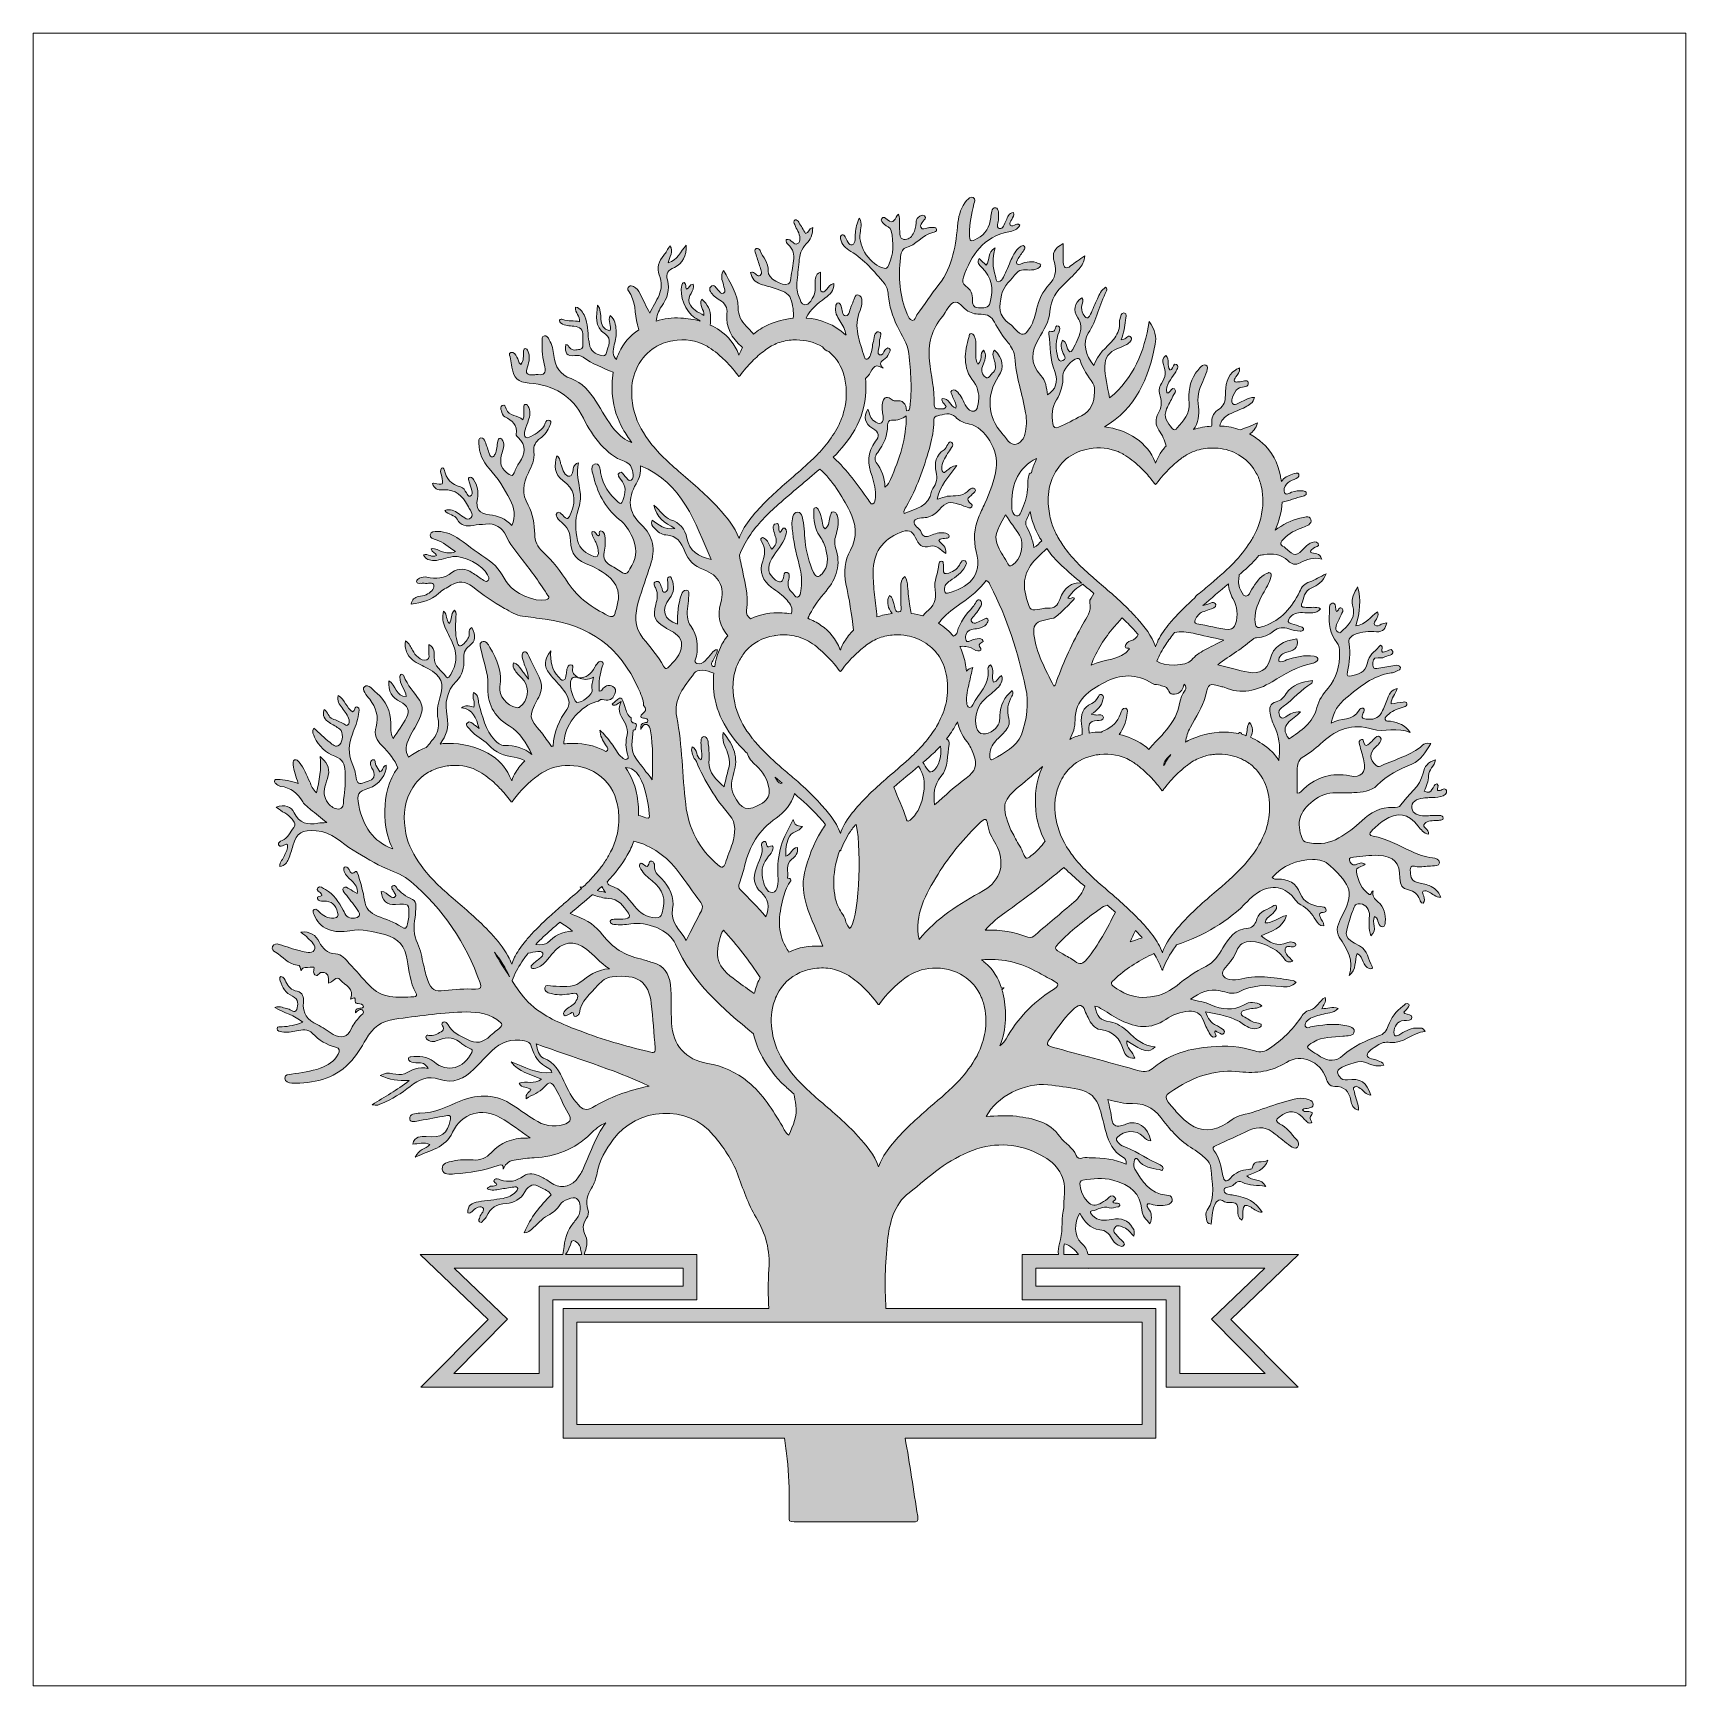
# Model space of a CAD drawing. Header units: inches. Extents: x 0 to 12, y -12 to 0.
import ezdxf

# ---------------------------------------------------------------- set-up
doc = ezdxf.new("R2010")
doc.units = ezdxf.units.IN
doc.header["$MEASUREMENT"] = 0
doc.layers.add('Layer 1', color=7, linetype='Continuous')

msp = doc.modelspace()

# ---------------------------------------------------------------- hatches: boundary and pattern name
at = {"layer": 'Layer 1', "true_color": 0xffffff}
h = msp.add_hatch(color=7, dxfattribs=at)
h.dxf.hatch_style = 2
edge = h.paths.add_edge_path()
edge.add_spline(control_points=[(10.092, -5.554), (10.107, -5.552), (10.122, -5.552), (10.137, -5.551), (10.165, -5.55), (10.193, -5.553), (10.22, -5.543), (10.241, -5.535), (10.272, -5.527), (10.262, -5.5), (10.252, -5.473), (10.227, -5.499), (10.208, -5.5), (10.205, -5.501), (10.201, -5.499), (10.197, -5.498), (10.192, -5.483), (10.211, -5.466), (10.192, -5.45), (10.156, -5.457), (10.163, -5.539), (10.1, -5.503), (10.117, -5.468), (10.131, -5.431), (10.131, -5.392), (10.13, -5.347), (10.175, -5.324), (10.182, -5.277), (10.127, -5.292), (10.102, -5.326), (10.092, -5.373), (10.071, -5.472), (9.983, -5.526), (9.93, -5.604), (9.92, -5.621), (9.894, -5.624), (9.873, -5.623), (9.782, -5.618), (9.711, -5.66), (9.647, -5.719), (9.596, -5.767), (9.541, -5.809), (9.48, -5.843), (9.414, -5.882), (9.343, -5.892), (9.268, -5.88), (9.247, -5.877), (9.223, -5.874), (9.213, -5.848), (9.17, -5.732), (9.193, -5.651), (9.294, -5.574), (9.344, -5.536), (9.397, -5.513), (9.461, -5.515), (9.504, -5.517), (9.547, -5.517), (9.59, -5.514), (9.65, -5.51), (9.713, -5.507), (9.758, -5.461), (9.83, -5.388), (9.917, -5.344), (10.011, -5.307), (10.077, -5.281), (10.108, -5.219), (10.148, -5.159), (10.116, -5.152), (10.1, -5.16), (10.088, -5.17), (10.003, -5.246), (9.892, -5.271), (9.792, -5.317), (9.78, -5.323), (9.768, -5.333), (9.752, -5.318), (9.701, -5.271), (9.699, -5.23), (9.749, -5.182), (9.756, -5.176), (9.763, -5.17), (9.769, -5.163), (9.781, -5.147), (9.795, -5.127), (9.781, -5.112), (9.763, -5.093), (9.748, -5.115), (9.734, -5.127), (9.723, -5.137), (9.714, -5.149), (9.703, -5.159), (9.687, -5.171), (9.67, -5.183), (9.662, -5.151), (9.659, -5.14), (9.659, -5.124), (9.644, -5.128), (9.626, -5.132), (9.626, -5.15), (9.63, -5.165), (9.64, -5.205), (9.654, -5.244), (9.662, -5.284), (9.68, -5.369), (9.643, -5.41), (9.559, -5.393), (9.431, -5.367), (9.322, -5.4), (9.226, -5.486), (9.213, -5.499), (9.202, -5.519), (9.177, -5.518), (9.177, -5.456), (9.175, -5.396), (9.178, -5.336), (9.179, -5.302), (9.194, -5.269), (9.226, -5.252), (9.278, -5.223), (9.32, -5.183), (9.364, -5.145), (9.468, -5.054), (9.575, -5.009), (9.724, -5.054), (9.806, -5.079), (9.908, -5.036), (9.999, -5.079), (9.964, -5.024), (9.912, -5.007), (9.856, -4.996), (9.842, -4.994), (9.821, -5.002), (9.817, -4.984), (9.812, -4.965), (9.832, -4.956), (9.844, -4.944), (9.874, -4.913), (9.916, -4.907), (9.955, -4.892), (9.965, -4.889), (9.977, -4.882), (9.974, -4.869), (9.972, -4.853), (9.957, -4.856), (9.947, -4.857), (9.918, -4.86), (9.889, -4.866), (9.859, -4.87), (9.86, -4.828), (9.892, -4.801), (9.904, -4.759), (9.863, -4.767), (9.85, -4.794), (9.838, -4.82), (9.823, -4.853), (9.812, -4.887), (9.798, -4.919), (9.778, -4.967), (9.742, -4.986), (9.69, -4.981), (9.659, -4.979), (9.635, -4.976), (9.657, -4.936), (9.662, -4.925), (9.672, -4.91), (9.656, -4.902), (9.644, -4.896), (9.633, -4.907), (9.628, -4.916), (9.583, -4.998), (9.494, -4.968), (9.425, -5.01), (9.44, -4.927), (9.478, -4.873), (9.531, -4.829), (9.63, -4.748), (9.727, -4.663), (9.861, -4.646), (9.874, -4.645), (9.887, -4.639), (9.898, -4.633), (9.911, -4.627), (9.932, -4.624), (9.927, -4.605), (9.922, -4.59), (9.902, -4.589), (9.887, -4.591), (9.848, -4.596), (9.81, -4.605), (9.771, -4.611), (9.751, -4.615), (9.728, -4.623), (9.727, -4.589), (9.726, -4.561), (9.726, -4.534), (9.765, -4.535), (9.78, -4.535), (9.799, -4.539), (9.81, -4.532), (9.831, -4.517), (9.88, -4.518), (9.871, -4.489), (9.86, -4.457), (9.827, -4.495), (9.803, -4.495), (9.802, -4.495), (9.8, -4.494), (9.797, -4.494), (9.781, -4.481), (9.812, -4.457), (9.782, -4.443), (9.756, -4.482), (9.706, -4.503), (9.694, -4.553), (9.675, -4.628), (9.652, -4.651), (9.573, -4.666), (9.546, -4.671), (9.535, -4.669), (9.542, -4.637), (9.558, -4.57), (9.566, -4.503), (9.554, -4.435), (9.547, -4.397), (9.564, -4.381), (9.594, -4.367), (9.646, -4.344), (9.7, -4.342), (9.754, -4.346), (9.803, -4.35), (9.818, -4.32), (9.828, -4.283), (9.812, -4.282), (9.8, -4.288), (9.788, -4.292), (9.773, -4.298), (9.756, -4.313), (9.742, -4.299), (9.725, -4.282), (9.747, -4.269), (9.753, -4.255), (9.759, -4.24), (9.772, -4.227), (9.761, -4.203), (9.709, -4.236), (9.676, -4.298), (9.603, -4.303), (9.633, -4.206), (9.644, -4.114), (9.615, -4.02), (9.595, -4.063), (9.566, -4.108), (9.58, -4.153), (9.604, -4.235), (9.565, -4.286), (9.51, -4.334), (9.5, -4.344), (9.493, -4.362), (9.474, -4.35), (9.457, -4.339), (9.454, -4.321), (9.46, -4.305), (9.47, -4.277), (9.486, -4.251), (9.497, -4.224), (9.504, -4.209), (9.517, -4.188), (9.503, -4.177), (9.479, -4.157), (9.481, -4.2), (9.462, -4.199), (9.45, -4.179), (9.467, -4.134), (9.431, -4.14), (9.406, -4.144), (9.413, -4.184), (9.412, -4.21), (9.408, -4.287), (9.41, -4.361), (9.466, -4.424), (9.483, -4.443), (9.486, -4.472), (9.486, -4.499), (9.486, -4.594), (9.464, -4.682), (9.402, -4.756), (9.367, -4.798), (9.334, -4.843), (9.321, -4.896), (9.294, -5.012), (9.203, -5.066), (9.119, -5.125), (9.036, -5.018), (9.15, -4.989), (9.201, -4.929), (9.152, -4.923), (9.124, -4.946), (9.095, -4.964), (9.055, -4.99), (9.05, -4.958), (9.045, -4.933), (9.041, -4.912), (9.061, -4.901), (9.076, -4.89), (9.149, -4.837), (9.205, -4.765), (9.285, -4.72), (9.287, -4.719), (9.286, -4.711), (9.288, -4.7), (9.212, -4.712), (9.142, -4.728), (9.098, -4.796), (9.08, -4.823), (9.058, -4.847), (9.026, -4.855), (8.98, -4.867), (8.973, -4.899), (8.981, -4.938), (8.988, -4.969), (8.997, -5), (9.01, -5.029), (9.043, -5.101), (9.057, -5.176), (9.047, -5.254), (9.046, -5.263), (9.045, -5.272), (9.044, -5.281), (9.025, -5.25), (9.001, -5.222), (8.972, -5.197), (8.931, -5.162), (8.886, -5.133), (8.838, -5.113), (8.86, -5.068), (8.857, -5.039), (8.832, -5.006), (8.811, -5.033), (8.816, -5.068), (8.807, -5.101), (8.797, -5.097), (8.786, -5.094), (8.775, -5.091), (8.772, -5.084), (8.768, -5.074), (8.757, -5.079), (8.755, -5.08), (8.752, -5.083), (8.751, -5.086), (8.728, -5.081), (8.704, -5.078), (8.68, -5.076), (8.586, -5.071), (8.495, -5.088), (8.409, -5.127), (8.394, -5.133), (8.38, -5.14), (8.367, -5.148), (8.373, -5.111), (8.383, -5.074), (8.402, -5.04), (8.442, -4.966), (8.491, -4.897), (8.511, -4.814), (8.534, -4.719), (8.534, -4.719), (8.631, -4.746), (8.636, -4.747), (8.642, -4.748), (8.647, -4.75), (8.771, -4.805), (8.884, -4.776), (8.995, -4.71), (9.086, -4.655), (9.176, -4.595), (9.285, -4.577), (9.292, -4.576), (9.299, -4.572), (9.305, -4.569), (9.316, -4.562), (9.331, -4.556), (9.327, -4.54), (9.324, -4.528), (9.31, -4.527), (9.3, -4.525), (9.23, -4.512), (9.166, -4.532), (9.101, -4.551), (9.083, -4.556), (9.066, -4.575), (9.044, -4.56), (9.045, -4.526), (9.064, -4.506), (9.093, -4.498), (9.143, -4.483), (9.193, -4.471), (9.175, -4.399), (9.079, -4.411), (9.005, -4.447), (8.978, -4.552), (8.959, -4.623), (8.904, -4.654), (8.824, -4.641), (8.753, -4.629), (8.683, -4.607), (8.601, -4.586), (8.693, -4.517), (8.785, -4.465), (8.862, -4.395), (8.867, -4.39), (8.876, -4.39), (8.883, -4.39), (8.931, -4.39), (8.971, -4.369), (9.007, -4.341), (9.042, -4.315), (9.078, -4.311), (9.118, -4.325), (9.145, -4.334), (9.172, -4.343), (9.2, -4.342), (9.209, -4.342), (9.22, -4.342), (9.223, -4.33), (9.226, -4.318), (9.215, -4.315), (9.207, -4.312), (9.184, -4.303), (9.161, -4.296), (9.138, -4.289), (9.107, -4.28), (9.104, -4.268), (9.124, -4.243), (9.154, -4.206), (9.192, -4.207), (9.232, -4.208), (9.27, -4.208), (9.313, -4.22), (9.348, -4.179), (9.31, -4.162), (9.276, -4.173), (9.244, -4.17), (9.228, -4.168), (9.202, -4.172), (9.21, -4.146), (9.225, -4.102), (9.227, -4.05), (9.283, -4.027), (9.325, -4.01), (9.364, -3.983), (9.389, -3.925), (9.342, -3.949), (9.308, -3.971), (9.27, -3.984), (9.23, -3.996), (9.211, -4.02), (9.194, -4.057), (9.141, -4.171), (9.06, -4.261), (8.939, -4.305), (8.881, -4.326), (8.874, -4.317), (8.871, -4.258), (8.869, -4.188), (8.897, -4.13), (8.929, -4.072), (8.951, -4.032), (8.974, -3.994), (8.987, -3.95), (8.989, -3.942), (8.99, -3.93), (8.986, -3.924), (8.978, -3.911), (8.965, -3.919), (8.956, -3.924), (8.905, -3.947), (8.878, -3.993), (8.849, -4.037), (8.836, -4.056), (8.828, -4.092), (8.804, -4.088), (8.781, -4.084), (8.77, -4.051), (8.76, -4.027), (8.755, -4.012), (8.75, -3.994), (8.752, -3.978), (8.753, -3.963), (8.755, -3.947), (8.757, -3.932), (8.768, -3.923), (8.778, -3.914), (8.789, -3.904), (8.83, -3.87), (8.867, -3.832), (8.9, -3.792), (8.911, -3.79), (8.922, -3.789), (8.934, -3.787), (9, -3.776), (9.061, -3.781), (9.111, -3.832), (9.136, -3.857), (9.166, -3.864), (9.199, -3.846), (9.247, -3.819), (9.297, -3.803), (9.356, -3.82), (9.343, -3.773), (9.3, -3.783), (9.275, -3.768), (9.276, -3.75), (9.289, -3.748), (9.297, -3.74), (9.309, -3.729), (9.343, -3.73), (9.329, -3.706), (9.319, -3.688), (9.291, -3.695), (9.272, -3.704), (9.261, -3.71), (9.25, -3.719), (9.241, -3.728), (9.166, -3.803), (9.166, -3.803), (9.087, -3.734), (9.086, -3.733), (9.084, -3.732), (9.083, -3.731), (9.044, -3.713), (9.059, -3.693), (9.08, -3.672), (9.119, -3.631), (9.167, -3.608), (9.219, -3.589), (9.247, -3.58), (9.287, -3.564), (9.277, -3.532), (9.266, -3.499), (9.225, -3.516), (9.198, -3.522), (9.131, -3.538), (9.071, -3.569), (9.017, -3.61), (9.046, -3.545), (9.064, -3.477), (9.069, -3.405), (9.12, -3.395), (9.169, -3.375), (9.22, -3.361), (9.23, -3.358), (9.244, -3.356), (9.244, -3.342), (9.244, -3.328), (9.231, -3.326), (9.22, -3.324), (9.191, -3.32), (9.164, -3.326), (9.137, -3.334), (9.12, -3.338), (9.098, -3.359), (9.086, -3.338), (9.076, -3.32), (9.086, -3.295), (9.1, -3.275), (9.114, -3.256), (9.136, -3.25), (9.156, -3.24), (9.173, -3.233), (9.198, -3.225), (9.19, -3.203), (9.182, -3.184), (9.159, -3.198), (9.144, -3.203), (9.111, -3.213), (9.081, -3.227), (9.063, -3.255), (9.061, -3.241), (9.058, -3.227), (9.056, -3.214), (9.036, -3.12), (8.997, -3.038), (8.923, -2.974), (8.894, -2.949), (8.864, -2.928), (8.831, -2.91), (8.857, -2.894), (8.879, -2.872), (8.889, -2.83), (8.846, -2.851), (8.804, -2.867), (8.763, -2.88), (8.721, -2.865), (8.677, -2.856), (8.631, -2.853), (8.626, -2.853), (8.62, -2.853), (8.615, -2.853), (8.624, -2.813), (8.648, -2.786), (8.684, -2.768), (8.723, -2.75), (8.763, -2.735), (8.801, -2.715), (8.829, -2.701), (8.86, -2.685), (8.867, -2.645), (8.84, -2.644), (8.821, -2.653), (8.803, -2.662), (8.784, -2.671), (8.766, -2.681), (8.747, -2.689), (8.734, -2.694), (8.719, -2.706), (8.707, -2.689), (8.689, -2.663), (8.727, -2.585), (8.759, -2.576), (8.784, -2.569), (8.828, -2.571), (8.822, -2.538), (8.818, -2.511), (8.777, -2.532), (8.753, -2.532), (8.742, -2.532), (8.729, -2.539), (8.722, -2.527), (8.716, -2.516), (8.727, -2.507), (8.732, -2.497), (8.743, -2.478), (8.766, -2.463), (8.759, -2.431), (8.747, -2.436), (8.738, -2.439), (8.731, -2.444), (8.666, -2.489), (8.656, -2.559), (8.656, -2.629), (8.656, -2.672), (8.647, -2.705), (8.61, -2.73), (8.578, -2.751), (8.556, -2.783), (8.558, -2.819), (8.558, -2.831), (8.558, -2.843), (8.556, -2.854), (8.512, -2.857), (8.469, -2.865), (8.426, -2.879), (8.456, -2.83), (8.471, -2.774), (8.461, -2.714), (8.45, -2.648), (8.463, -2.588), (8.492, -2.529), (8.503, -2.505), (8.514, -2.481), (8.521, -2.456), (8.525, -2.441), (8.534, -2.419), (8.514, -2.41), (8.497, -2.402), (8.483, -2.418), (8.471, -2.43), (8.46, -2.442), (8.45, -2.456), (8.44, -2.47), (8.396, -2.535), (8.387, -2.61), (8.393, -2.686), (8.4, -2.765), (8.352, -2.815), (8.307, -2.867), (8.296, -2.88), (8.285, -2.888), (8.27, -2.87), (8.235, -2.829), (8.204, -2.786), (8.23, -2.728), (8.244, -2.697), (8.261, -2.668), (8.275, -2.637), (8.282, -2.62), (8.308, -2.6), (8.287, -2.584), (8.27, -2.571), (8.259, -2.601), (8.244, -2.611), (8.242, -2.613), (8.237, -2.613), (8.232, -2.613), (8.219, -2.551), (8.264, -2.513), (8.291, -2.467), (8.302, -2.448), (8.322, -2.42), (8.302, -2.407), (8.278, -2.392), (8.278, -2.431), (8.264, -2.443), (8.261, -2.444), (8.257, -2.444), (8.254, -2.445), (8.229, -2.415), (8.253, -2.37), (8.225, -2.34), (8.198, -2.359), (8.199, -2.384), (8.207, -2.407), (8.225, -2.456), (8.224, -2.5), (8.192, -2.545), (8.174, -2.571), (8.172, -2.607), (8.183, -2.637), (8.198, -2.682), (8.191, -2.723), (8.169, -2.762), (8.145, -2.804), (8.148, -2.844), (8.174, -2.883), (8.198, -2.919), (8.217, -2.957), (8.226, -2.998), (8.208, -3.017), (8.192, -3.038), (8.178, -3.062), (8.167, -3.081), (8.158, -3.101), (8.149, -3.123), (8.148, -3.119), (8.147, -3.117), (8.146, -3.116), (8.118, -3.044), (8.072, -2.987), (8.009, -2.943), (7.938, -2.895), (7.861, -2.869), (7.778, -2.858), (8.004, -2.727), (8.101, -2.509), (8.147, -2.259), (8.157, -2.208), (8.145, -2.153), (8.104, -2.094), (8.066, -2.316), (7.992, -2.504), (7.816, -2.648), (7.8, -2.566), (7.781, -2.493), (7.781, -2.419), (7.782, -2.359), (7.812, -2.315), (7.869, -2.292), (7.893, -2.282), (7.918, -2.273), (7.94, -2.26), (7.959, -2.248), (7.986, -2.229), (7.971, -2.208), (7.956, -2.186), (7.937, -2.216), (7.919, -2.222), (7.914, -2.224), (7.91, -2.224), (7.899, -2.226), (7.921, -2.178), (7.927, -2.132), (7.93, -2.085), (7.932, -2.066), (7.946, -2.036), (7.92, -2.032), (7.897, -2.028), (7.896, -2.06), (7.891, -2.079), (7.887, -2.09), (7.887, -2.102), (7.887, -2.113), (7.888, -2.157), (7.87, -2.193), (7.843, -2.225), (7.793, -2.285), (7.726, -2.33), (7.702, -2.413), (7.64, -2.345), (7.62, -2.241), (7.66, -2.18), (7.724, -2.085), (7.742, -1.971), (7.793, -1.871), (7.797, -1.863), (7.801, -1.854), (7.787, -1.846), (7.756, -1.865), (7.741, -1.897), (7.727, -1.929), (7.71, -1.967), (7.694, -2.005), (7.677, -2.042), (7.659, -2.081), (7.641, -2.071), (7.624, -2.04), (7.613, -2.019), (7.61, -1.998), (7.615, -1.975), (7.618, -1.958), (7.629, -1.94), (7.614, -1.922), (7.56, -1.964), (7.548, -2.011), (7.584, -2.067), (7.605, -2.098), (7.611, -2.128), (7.604, -2.162), (7.594, -2.211), (7.571, -2.254), (7.548, -2.297), (7.533, -2.327), (7.522, -2.314), (7.511, -2.293), (7.502, -2.272), (7.504, -2.244), (7.474, -2.23), (7.455, -2.27), (7.468, -2.305), (7.485, -2.338), (7.495, -2.356), (7.497, -2.369), (7.476, -2.378), (7.452, -2.389), (7.447, -2.374), (7.441, -2.356), (7.421, -2.292), (7.424, -2.23), (7.449, -2.168), (7.454, -2.155), (7.459, -2.134), (7.445, -2.127), (7.423, -2.116), (7.426, -2.142), (7.419, -2.153), (7.413, -2.162), (7.41, -2.172), (7.394, -2.166), (7.374, -2.158), (7.373, -2.17), (7.375, -2.186), (7.386, -2.277), (7.381, -2.369), (7.417, -2.457), (7.446, -2.53), (7.423, -2.592), (7.365, -2.627), (7.358, -2.576), (7.353, -2.523), (7.316, -2.485), (7.237, -2.399), (7.244, -2.312), (7.301, -2.218), (7.338, -2.157), (7.378, -2.095), (7.382, -2.022), (7.387, -1.934), (7.432, -1.872), (7.493, -1.815), (7.529, -1.783), (7.564, -1.747), (7.595, -1.711), (7.615, -1.687), (7.634, -1.661), (7.635, -1.617), (7.596, -1.645), (7.564, -1.667), (7.533, -1.691), (7.499, -1.716), (7.481, -1.703), (7.479, -1.665), (7.477, -1.622), (7.479, -1.577), (7.479, -1.529), (7.412, -1.564), (7.396, -1.595), (7.415, -1.666), (7.432, -1.729), (7.421, -1.78), (7.377, -1.826), (7.329, -1.876), (7.302, -1.937), (7.286, -2.004), (7.275, -2.05), (7.264, -2.096), (7.239, -2.137), (7.201, -2.2), (7.178, -2.203), (7.129, -2.15), (7.116, -2.136), (7.105, -2.119), (7.089, -2.11), (7.005, -2.057), (7.013, -1.981), (7.032, -1.901), (7.047, -1.833), (7.102, -1.791), (7.142, -1.74), (7.165, -1.71), (7.212, -1.723), (7.249, -1.72), (7.27, -1.719), (7.29, -1.714), (7.307, -1.7), (7.311, -1.696), (7.316, -1.687), (7.316, -1.682), (7.315, -1.673), (7.304, -1.676), (7.298, -1.673), (7.254, -1.65), (7.213, -1.661), (7.169, -1.677), (7.144, -1.687), (7.133, -1.671), (7.147, -1.647), (7.16, -1.622), (7.178, -1.6), (7.193, -1.576), (7.198, -1.567), (7.208, -1.556), (7.196, -1.546), (7.186, -1.538), (7.175, -1.547), (7.166, -1.553), (7.134, -1.576), (7.117, -1.61), (7.102, -1.644), (7.083, -1.687), (7.065, -1.73), (7.045, -1.772), (7.038, -1.787), (7.028, -1.806), (7.01, -1.805), (6.988, -1.805), (6.992, -1.78), (6.987, -1.766), (6.965, -1.701), (6.963, -1.635), (6.985, -1.56), (6.925, -1.591), (6.95, -1.649), (6.92, -1.685), (6.902, -1.667), (6.886, -1.652), (6.869, -1.636), (6.851, -1.668), (6.868, -1.683), (6.887, -1.701), (6.962, -1.772), (6.973, -1.858), (6.949, -1.954), (6.937, -2.003), (6.899, -1.996), (6.864, -1.995), (6.824, -1.995), (6.819, -1.968), (6.82, -1.938), (6.821, -1.895), (6.808, -1.86), (6.771, -1.837), (6.745, -1.82), (6.747, -1.798), (6.755, -1.773), (6.811, -1.61), (6.899, -1.48), (7.083, -1.443), (7.114, -1.437), (7.148, -1.428), (7.164, -1.394), (7.152, -1.383), (7.143, -1.387), (7.135, -1.39), (7.121, -1.395), (7.105, -1.409), (7.094, -1.394), (7.083, -1.38), (7.099, -1.367), (7.105, -1.353), (7.112, -1.337), (7.13, -1.324), (7.117, -1.302), (7.082, -1.306), (7.077, -1.336), (7.064, -1.36), (7.051, -1.384), (7.046, -1.427), (7.015, -1.418), (6.987, -1.411), (7.01, -1.373), (7.009, -1.348), (7.008, -1.319), (7.015, -1.272), (6.989, -1.269), (6.956, -1.265), (6.957, -1.313), (6.953, -1.339), (6.945, -1.407), (6.917, -1.46), (6.854, -1.492), (6.804, -1.517), (6.799, -1.516), (6.798, -1.457), (6.796, -1.383), (6.815, -1.312), (6.831, -1.241), (6.834, -1.225), (6.844, -1.204), (6.825, -1.195), (6.806, -1.185), (6.79, -1.201), (6.778, -1.216), (6.739, -1.262), (6.721, -1.317), (6.715, -1.376), (6.699, -1.536), (6.68, -1.693), (6.576, -1.826), (6.521, -1.897), (6.471, -1.972), (6.417, -2.045), (6.407, -2.06), (6.404, -2.087), (6.384, -2.086), (6.362, -2.084), (6.355, -2.058), (6.347, -2.04), (6.29, -1.909), (6.281, -1.771), (6.297, -1.632), (6.3, -1.604), (6.307, -1.567), (6.334, -1.56), (6.411, -1.54), (6.454, -1.465), (6.532, -1.449), (6.544, -1.446), (6.562, -1.44), (6.56, -1.425), (6.557, -1.404), (6.537, -1.413), (6.523, -1.412), (6.514, -1.411), (6.504, -1.414), (6.495, -1.415), (6.478, -1.416), (6.456, -1.432), (6.445, -1.41), (6.436, -1.393), (6.453, -1.379), (6.462, -1.365), (6.469, -1.354), (6.49, -1.344), (6.472, -1.328), (6.457, -1.315), (6.44, -1.328), (6.426, -1.338), (6.412, -1.347), (6.411, -1.362), (6.411, -1.378), (6.41, -1.406), (6.404, -1.434), (6.389, -1.458), (6.374, -1.484), (6.352, -1.503), (6.321, -1.498), (6.288, -1.492), (6.296, -1.462), (6.292, -1.439), (6.285, -1.4), (6.3, -1.359), (6.282, -1.315), (6.256, -1.339), (6.25, -1.4), (6.2, -1.353), (6.19, -1.344), (6.172, -1.33), (6.161, -1.346), (6.149, -1.362), (6.167, -1.376), (6.179, -1.388), (6.195, -1.405), (6.224, -1.408), (6.23, -1.436), (6.249, -1.522), (6.25, -1.606), (6.21, -1.687), (6.203, -1.702), (6.199, -1.712), (6.178, -1.708), (6.081, -1.686), (5.989, -1.552), (6.004, -1.454), (6.009, -1.419), (6.021, -1.384), (6.001, -1.343), (5.977, -1.381), (5.975, -1.416), (5.97, -1.451), (5.967, -1.481), (5.976, -1.527), (5.947, -1.537), (5.92, -1.546), (5.911, -1.501), (5.895, -1.479), (5.89, -1.472), (5.885, -1.461), (5.874, -1.465), (5.86, -1.469), (5.862, -1.482), (5.863, -1.493), (5.868, -1.539), (5.901, -1.562), (5.937, -1.585), (6.035, -1.644), (6.106, -1.732), (6.18, -1.816), (6.199, -1.838), (6.207, -1.869), (6.209, -1.9), (6.216, -1.981), (6.239, -2.057), (6.275, -2.131), (6.307, -2.194), (6.349, -2.253), (6.357, -2.327), (6.373, -2.458), (6.382, -2.588), (6.365, -2.72), (6.364, -2.73), (6.364, -2.743), (6.342, -2.742), (6.338, -2.692), (6.316, -2.661), (6.258, -2.671), (6.249, -2.673), (6.238, -2.663), (6.229, -2.657), (6.19, -2.631), (6.175, -2.65), (6.167, -2.687), (6.16, -2.719), (6.167, -2.75), (6.172, -2.782), (6.174, -2.799), (6.174, -2.818), (6.159, -2.829), (6.141, -2.841), (6.123, -2.827), (6.108, -2.818), (6.075, -2.8), (6.074, -2.763), (6.061, -2.73), (6.027, -2.786), (6.037, -2.836), (6.096, -2.87), (6.145, -2.897), (6.146, -2.928), (6.117, -2.963), (6.052, -3.044), (6.06, -3.128), (6.091, -3.218), (6.107, -3.268), (6.121, -3.319), (6.116, -3.373), (6.114, -3.389), (6.114, -3.412), (6.098, -3.417), (6.078, -3.424), (6.072, -3.399), (6.064, -3.387), (5.987, -3.279), (5.909, -3.174), (5.814, -3.083), (5.812, -3.081), (5.811, -3.08), (5.81, -3.079), (5.87, -3.02), (5.922, -2.954), (5.965, -2.88), (6.014, -2.794), (6.042, -2.702), (6.046, -2.603), (6.048, -2.572), (6.047, -2.54), (6.044, -2.509), (6.05, -2.502), (6.056, -2.496), (6.063, -2.489), (6.088, -2.463), (6.096, -2.381), (6.171, -2.434), (6.15, -2.409), (6.143, -2.39), (6.174, -2.372), (6.192, -2.362), (6.206, -2.345), (6.214, -2.326), (6.219, -2.314), (6.229, -2.3), (6.216, -2.29), (6.202, -2.279), (6.193, -2.294), (6.184, -2.303), (6.172, -2.315), (6.167, -2.346), (6.146, -2.336), (6.124, -2.325), (6.14, -2.299), (6.142, -2.279), (6.142, -2.27), (6.147, -2.26), (6.145, -2.251), (6.138, -2.222), (6.174, -2.175), (6.139, -2.169), (6.109, -2.164), (6.105, -2.22), (6.098, -2.252), (6.091, -2.285), (6.089, -2.319), (6.074, -2.349), (6.07, -2.357), (6.062, -2.365), (6.055, -2.368), (6.043, -2.372), (6.038, -2.361), (6.036, -2.352), (6.003, -2.242), (5.951, -2.133), (6.005, -2.014), (6.014, -1.994), (6.018, -1.97), (6.018, -1.948), (6.019, -1.928), (6.011, -1.904), (5.987, -1.901), (5.966, -1.899), (5.965, -1.922), (5.959, -1.937), (5.953, -1.951), (5.949, -1.966), (5.942, -1.979), (5.928, -2.004), (5.929, -2.051), (5.901, -2.052), (5.871, -2.053), (5.879, -2.006), (5.866, -1.983), (5.865, -1.981), (5.865, -1.979), (5.864, -1.978), (5.86, -1.969), (5.856, -1.958), (5.845, -1.959), (5.832, -1.96), (5.829, -1.973), (5.827, -1.984), (5.82, -2.024), (5.836, -2.058), (5.858, -2.089), (5.879, -2.121), (5.896, -2.154), (5.902, -2.192), (5.901, -2.191), (5.9, -2.19), (5.899, -2.19), (5.817, -2.118), (5.721, -2.076), (5.612, -2.069), (5.612, -2.069), (5.613, -2.068), (5.613, -2.068), (5.643, -2.005), (5.696, -1.964), (5.751, -1.923), (5.784, -1.899), (5.817, -1.872), (5.813, -1.819), (5.786, -1.825), (5.775, -1.844), (5.762, -1.859), (5.753, -1.868), (5.745, -1.883), (5.73, -1.879), (5.712, -1.873), (5.717, -1.854), (5.716, -1.84), (5.716, -1.806), (5.716, -1.772), (5.716, -1.735), (5.677, -1.754), (5.679, -1.785), (5.679, -1.815), (5.679, -1.85), (5.681, -1.887), (5.662, -1.919), (5.648, -1.943), (5.635, -1.973), (5.603, -1.972), (5.573, -1.971), (5.572, -1.938), (5.562, -1.917), (5.545, -1.885), (5.543, -1.849), (5.546, -1.813), (5.55, -1.762), (5.557, -1.712), (5.561, -1.662), (5.566, -1.612), (5.576, -1.568), (5.614, -1.531), (5.645, -1.501), (5.662, -1.461), (5.66, -1.411), (5.628, -1.42), (5.632, -1.452), (5.608, -1.456), (5.592, -1.429), (5.576, -1.401), (5.559, -1.374), (5.553, -1.365), (5.545, -1.352), (5.533, -1.357), (5.515, -1.365), (5.527, -1.38), (5.53, -1.391), (5.54, -1.425), (5.568, -1.452), (5.567, -1.491), (5.567, -1.506), (5.566, -1.521), (5.55, -1.529), (5.536, -1.537), (5.526, -1.526), (5.515, -1.519), (5.501, -1.508), (5.489, -1.492), (5.468, -1.499), (5.463, -1.517), (5.473, -1.527), (5.483, -1.536), (5.519, -1.567), (5.527, -1.609), (5.521, -1.653), (5.515, -1.701), (5.506, -1.749), (5.498, -1.797), (5.496, -1.807), (5.494, -1.816), (5.484, -1.82), (5.436, -1.842), (5.334, -1.78), (5.337, -1.728), (5.342, -1.666), (5.298, -1.628), (5.278, -1.579), (5.274, -1.569), (5.262, -1.56), (5.251, -1.565), (5.234, -1.572), (5.242, -1.587), (5.246, -1.599), (5.255, -1.629), (5.265, -1.659), (5.275, -1.69), (5.282, -1.713), (5.298, -1.743), (5.279, -1.759), (5.259, -1.777), (5.245, -1.738), (5.223, -1.736), (5.22, -1.735), (5.216, -1.737), (5.209, -1.738), (5.215, -1.783), (5.244, -1.807), (5.281, -1.822), (5.318, -1.836), (5.357, -1.843), (5.394, -1.857), (5.435, -1.872), (5.486, -1.885), (5.5, -1.928), (5.515, -1.974), (5.525, -2.023), (5.519, -2.07), (5.456, -2.076), (5.395, -2.093), (5.336, -2.119), (5.297, -2.137), (5.262, -2.159), (5.231, -2.185), (5.215, -2.166), (5.196, -2.147), (5.178, -2.128), (5.14, -2.091), (5.12, -2.049), (5.119, -1.994), (5.117, -1.894), (5.063, -1.813), (5.012, -1.723), (4.983, -1.774), (5.012, -1.807), (5.016, -1.842), (5.018, -1.858), (5.032, -1.877), (5.012, -1.888), (4.995, -1.898), (4.987, -1.878), (4.976, -1.868), (4.959, -1.854), (4.945, -1.817), (4.92, -1.842), (4.9, -1.864), (4.925, -1.891), (4.944, -1.909), (4.956, -1.921), (4.97, -1.93), (4.985, -1.939), (5.024, -1.96), (5.043, -1.993), (5.038, -2.037), (5.027, -2.138), (5.073, -2.213), (5.145, -2.278), (5.147, -2.28), (5.149, -2.282), (5.151, -2.284), (5.141, -2.301), (5.134, -2.319), (5.125, -2.338), (5.124, -2.334), (5.123, -2.333), (5.122, -2.331), (5.094, -2.259), (5.048, -2.202), (4.985, -2.159), (4.963, -2.144), (4.94, -2.131), (4.917, -2.12), (4.917, -2.102), (4.918, -2.084), (4.919, -2.066), (4.92, -2.012), (4.898, -1.97), (4.855, -1.933), (4.83, -1.977), (4.874, -2.008), (4.871, -2.05), (4.826, -2.025), (4.782, -2.007), (4.764, -1.958), (4.746, -1.908), (4.807, -1.873), (4.792, -1.823), (4.764, -1.824), (4.765, -1.856), (4.743, -1.859), (4.733, -1.844), (4.746, -1.823), (4.728, -1.812), (4.716, -1.813), (4.712, -1.821), (4.709, -1.83), (4.69, -1.906), (4.738, -2.024), (4.805, -2.067), (4.817, -2.076), (4.834, -2.082), (4.844, -2.092), (4.799, -2.079), (4.752, -2.071), (4.703, -2.069), (4.64, -2.065), (4.58, -2.072), (4.523, -2.092), (4.528, -2.054), (4.539, -2.018), (4.562, -1.986), (4.607, -1.924), (4.623, -1.865), (4.605, -1.792), (4.594, -1.749), (4.61, -1.719), (4.656, -1.701), (4.714, -1.678), (4.746, -1.611), (4.741, -1.541), (4.699, -1.586), (4.679, -1.648), (4.612, -1.668), (4.616, -1.625), (4.657, -1.588), (4.623, -1.544), (4.607, -1.57), (4.596, -1.594), (4.579, -1.613), (4.543, -1.656), (4.526, -1.708), (4.546, -1.755), (4.593, -1.868), (4.519, -1.943), (4.477, -2.034), (4.452, -1.984), (4.43, -1.938), (4.407, -1.893), (4.396, -1.871), (4.382, -1.851), (4.359, -1.84), (4.349, -1.835), (4.337, -1.832), (4.327, -1.84), (4.316, -1.849), (4.316, -1.861), (4.322, -1.871), (4.378, -1.944), (4.366, -2.036), (4.389, -2.118), (4.392, -2.13), (4.395, -2.142), (4.397, -2.154), (4.335, -2.197), (4.285, -2.25), (4.255, -2.319), (4.247, -2.336), (4.24, -2.353), (4.235, -2.371), (4.208, -2.343), (4.207, -2.306), (4.22, -2.263), (4.231, -2.228), (4.236, -2.193), (4.233, -2.157), (4.23, -2.118), (4.225, -2.08), (4.189, -2.05), (4.169, -2.091), (4.205, -2.127), (4.188, -2.162), (4.086, -2.136), (4.146, -2.03), (4.099, -1.976), (4.091, -2.054), (4.07, -2.131), (4.155, -2.186), (4.208, -2.22), (4.174, -2.274), (4.163, -2.32), (4.158, -2.34), (4.144, -2.349), (4.125, -2.342), (4.082, -2.329), (4.045, -2.308), (4.039, -2.257), (4.038, -2.246), (4.035, -2.235), (4.033, -2.223), (4.028, -2.167), (4.026, -2.111), (4.005, -2.058), (3.993, -2.027), (3.977, -1.999), (3.938, -1.989), (3.934, -2.032), (3.972, -2.054), (3.968, -2.096), (3.927, -2.084), (3.886, -2.095), (3.847, -2.079), (3.838, -2.075), (3.827, -2.074), (3.822, -2.084), (3.818, -2.094), (3.826, -2.102), (3.834, -2.107), (3.862, -2.126), (3.894, -2.126), (3.926, -2.128), (3.971, -2.132), (3.995, -2.152), (3.991, -2.201), (3.989, -2.215), (3.992, -2.23), (3.991, -2.246), (3.989, -2.265), (3.998, -2.293), (3.97, -2.297), (3.946, -2.3), (3.917, -2.309), (3.896, -2.285), (3.888, -2.275), (3.885, -2.26), (3.868, -2.262), (3.858, -2.326), (3.876, -2.348), (3.934, -2.342), (3.955, -2.34), (3.976, -2.34), (3.993, -2.353), (4.06, -2.401), (4.137, -2.431), (4.212, -2.463), (4.203, -2.52), (4.202, -2.577), (4.207, -2.636), (4.214, -2.721), (4.241, -2.8), (4.283, -2.874), (4.302, -2.908), (4.323, -2.941), (4.346, -2.973), (4.3, -2.955), (4.259, -2.924), (4.221, -2.88), (4.168, -2.816), (4.131, -2.742), (4.086, -2.672), (4.041, -2.601), (3.988, -2.538), (3.906, -2.509), (3.825, -2.481), (3.789, -2.422), (3.78, -2.34), (3.776, -2.301), (3.768, -2.262), (3.748, -2.228), (3.739, -2.213), (3.729, -2.193), (3.712, -2.197), (3.69, -2.201), (3.697, -2.224), (3.696, -2.239), (3.692, -2.302), (3.7, -2.363), (3.715, -2.424), (3.725, -2.467), (3.711, -2.484), (3.668, -2.48), (3.656, -2.479), (3.645, -2.48), (3.634, -2.481), (3.589, -2.485), (3.57, -2.471), (3.589, -2.423), (3.603, -2.386), (3.609, -2.347), (3.593, -2.308), (3.589, -2.299), (3.584, -2.29), (3.573, -2.291), (3.56, -2.293), (3.562, -2.305), (3.561, -2.314), (3.559, -2.344), (3.565, -2.377), (3.542, -2.406), (3.521, -2.393), (3.523, -2.369), (3.512, -2.353), (3.502, -2.335), (3.491, -2.31), (3.468, -2.319), (3.449, -2.326), (3.465, -2.348), (3.467, -2.364), (3.47, -2.384), (3.472, -2.405), (3.476, -2.425), (3.491, -2.51), (3.516, -2.532), (3.602, -2.541), (3.778, -2.557), (3.916, -2.631), (3.996, -2.797), (4.03, -2.866), (4.072, -2.931), (4.123, -2.989), (4.17, -3.042), (4.224, -3.086), (4.291, -3.108), (4.335, -3.123), (4.349, -3.15), (4.354, -3.191), (4.356, -3.212), (4.362, -3.236), (4.342, -3.247), (4.32, -3.257), (4.312, -3.231), (4.299, -3.219), (4.286, -3.207), (4.275, -3.179), (4.257, -3.192), (4.238, -3.205), (4.256, -3.229), (4.267, -3.241), (4.309, -3.289), (4.302, -3.339), (4.283, -3.393), (4.273, -3.421), (4.264, -3.421), (4.245, -3.404), (4.183, -3.348), (4.139, -3.282), (4.121, -3.2), (4.119, -3.191), (4.12, -3.181), (4.118, -3.172), (4.113, -3.151), (4.11, -3.121), (4.08, -3.128), (4.052, -3.134), (4.056, -3.162), (4.06, -3.185), (4.061, -3.19), (4.064, -3.196), (4.065, -3.201), (4.094, -3.331), (4.15, -3.445), (4.256, -3.531), (4.299, -3.565), (4.328, -3.611), (4.351, -3.661), (4.384, -3.731), (4.384, -3.798), (4.347, -3.866), (4.307, -3.94), (4.309, -3.94), (4.239, -3.892), (4.224, -3.881), (4.207, -3.872), (4.191, -3.863), (4.154, -3.842), (4.138, -3.813), (4.147, -3.769), (4.155, -3.73), (4.157, -3.691), (4.151, -3.651), (4.148, -3.635), (4.141, -3.614), (4.123, -3.614), (4.097, -3.613), (4.122, -3.644), (4.105, -3.651), (4.086, -3.645), (4.087, -3.612), (4.058, -3.619), (4.054, -3.65), (4.075, -3.672), (4.086, -3.697), (4.098, -3.723), (4.106, -3.749), (4.104, -3.778), (4.101, -3.798), (4.094, -3.81), (4.071, -3.8), (4.016, -3.776), (3.965, -3.75), (3.953, -3.683), (3.939, -3.609), (3.931, -3.535), (3.958, -3.461), (3.973, -3.42), (3.978, -3.377), (3.972, -3.333), (3.963, -3.264), (3.941, -3.195), (3.959, -3.121), (3.92, -3.131), (3.926, -3.159), (3.918, -3.181), (3.914, -3.194), (3.914, -3.214), (3.896, -3.217), (3.878, -3.219), (3.863, -3.207), (3.855, -3.191), (3.846, -3.173), (3.841, -3.153), (3.833, -3.134), (3.824, -3.113), (3.831, -3.085), (3.803, -3.069), (3.782, -3.141), (3.785, -3.204), (3.847, -3.249), (3.933, -3.311), (3.944, -3.386), (3.907, -3.481), (3.889, -3.527), (3.879, -3.542), (3.843, -3.498), (3.834, -3.487), (3.819, -3.471), (3.805, -3.484), (3.789, -3.498), (3.804, -3.515), (3.813, -3.528), (3.819, -3.536), (3.825, -3.543), (3.833, -3.549), (3.878, -3.583), (3.902, -3.628), (3.901, -3.684), (3.901, -3.782), (3.954, -3.835), (4.041, -3.864), (4.064, -3.872), (4.086, -3.883), (4.107, -3.896), (4.246, -3.976), (4.279, -4.062), (4.226, -4.205), (4.226, -4.207), (4.225, -4.209), (4.225, -4.211), (4.218, -4.242), (4.201, -4.242), (4.176, -4.23), (4.061, -4.173), (3.959, -4.103), (3.886, -3.994), (3.831, -3.911), (3.772, -3.832), (3.698, -3.764), (3.662, -3.731), (3.644, -3.69), (3.642, -3.639), (3.639, -3.566), (3.631, -3.491), (3.594, -3.427), (3.547, -3.345), (3.557, -3.27), (3.596, -3.192), (3.62, -3.145), (3.643, -3.096), (3.636, -3.041), (3.63, -2.996), (3.648, -2.967), (3.683, -2.942), (3.715, -2.918), (3.739, -2.887), (3.752, -2.848), (3.757, -2.836), (3.765, -2.82), (3.752, -2.812), (3.734, -2.802), (3.724, -2.82), (3.719, -2.833), (3.699, -2.883), (3.657, -2.906), (3.614, -2.929), (3.576, -2.95), (3.564, -2.93), (3.568, -2.897), (3.571, -2.874), (3.583, -2.851), (3.591, -2.828), (3.602, -2.792), (3.617, -2.757), (3.599, -2.719), (3.593, -2.708), (3.588, -2.692), (3.571, -2.696), (3.558, -2.7), (3.563, -2.715), (3.563, -2.725), (3.562, -2.751), (3.569, -2.777), (3.556, -2.808), (3.521, -2.77), (3.454, -2.788), (3.435, -2.727), (3.43, -2.715), (3.425, -2.693), (3.405, -2.703), (3.39, -2.71), (3.396, -2.729), (3.4, -2.743), (3.404, -2.76), (3.411, -2.777), (3.426, -2.786), (3.476, -2.814), (3.521, -2.844), (3.507, -2.914), (3.506, -2.921), (3.515, -2.931), (3.521, -2.937), (3.585, -2.995), (3.573, -3.055), (3.531, -3.118), (3.515, -3.141), (3.503, -3.167), (3.493, -3.193), (3.484, -3.214), (3.476, -3.217), (3.456, -3.204), (3.401, -3.169), (3.385, -3.129), (3.402, -3.059), (3.41, -3.026), (3.428, -2.994), (3.41, -2.96), (3.406, -2.953), (3.399, -2.942), (3.392, -2.941), (3.378, -2.939), (3.376, -2.954), (3.374, -2.964), (3.368, -2.995), (3.369, -3.028), (3.355, -3.057), (3.35, -3.065), (3.344, -3.075), (3.337, -3.077), (3.323, -3.081), (3.318, -3.067), (3.314, -3.057), (3.303, -3.027), (3.294, -2.997), (3.282, -2.967), (3.277, -2.954), (3.268, -2.936), (3.251, -2.939), (3.233, -2.942), (3.236, -2.963), (3.236, -2.977), (3.238, -3.047), (3.264, -3.109), (3.311, -3.161), (3.373, -3.23), (3.422, -3.307), (3.464, -3.389), (3.493, -3.446), (3.506, -3.507), (3.477, -3.576), (3.43, -3.524), (3.373, -3.505), (3.313, -3.497), (3.236, -3.486), (3.213, -3.456), (3.226, -3.381), (3.234, -3.331), (3.228, -3.284), (3.198, -3.242), (3.19, -3.231), (3.18, -3.218), (3.166, -3.226), (3.154, -3.233), (3.163, -3.247), (3.165, -3.257), (3.172, -3.279), (3.18, -3.3), (3.186, -3.321), (3.189, -3.336), (3.189, -3.355), (3.174, -3.361), (3.158, -3.367), (3.153, -3.349), (3.146, -3.339), (3.135, -3.322), (3.125, -3.3), (3.104, -3.295), (3.036, -3.279), (2.999, -3.235), (2.985, -3.169), (2.984, -3.163), (2.979, -3.155), (2.965, -3.158), (2.953, -3.173), (2.961, -3.192), (2.965, -3.209), (2.98, -3.284), (2.98, -3.284), (2.908, -3.267), (2.906, -3.266), (2.902, -3.27), (2.899, -3.271), (2.917, -3.309), (2.925, -3.318), (2.982, -3.316), (3.067, -3.313), (3.119, -3.358), (3.154, -3.428), (3.168, -3.457), (3.204, -3.496), (3.18, -3.518), (3.15, -3.547), (3.117, -3.506), (3.088, -3.488), (3.059, -3.469), (3.031, -3.45), (2.989, -3.467), (3.016, -3.501), (3.061, -3.496), (3.079, -3.53), (3.105, -3.578), (3.146, -3.584), (3.195, -3.574), (3.224, -3.568), (3.255, -3.568), (3.285, -3.565), (3.355, -3.558), (3.405, -3.587), (3.434, -3.651), (3.461, -3.71), (3.501, -3.759), (3.541, -3.809), (3.607, -3.893), (3.671, -3.979), (3.728, -4.07), (3.735, -4.082), (3.764, -4.104), (3.723, -4.115), (3.643, -4.135), (3.488, -4.058), (3.451, -4.004), (3.409, -3.943), (3.378, -3.876), (3.314, -3.832), (3.239, -3.782), (3.168, -3.726), (3.094, -3.675), (3.048, -3.641), (2.997, -3.618), (2.938, -3.619), (2.916, -3.619), (2.886, -3.617), (2.882, -3.644), (2.879, -3.667), (2.908, -3.673), (2.927, -3.679), (2.979, -3.695), (3.017, -3.731), (3.066, -3.765), (3.027, -3.781), (3.001, -3.774), (2.973, -3.767), (2.946, -3.759), (2.923, -3.736), (2.891, -3.745), (2.891, -3.774), (2.927, -3.77), (2.928, -3.793), (2.897, -3.812), (2.869, -3.776), (2.834, -3.789), (2.851, -3.825), (2.88, -3.828), (2.911, -3.829), (2.959, -3.829), (3.002, -3.808), (3.048, -3.801), (3.12, -3.789), (3.27, -3.866), (3.299, -3.933), (3.306, -3.946), (3.315, -3.961), (3.303, -3.975), (3.289, -3.99), (3.275, -3.976), (3.263, -3.968), (3.238, -3.952), (3.214, -3.934), (3.189, -3.918), (3.14, -3.888), (3.09, -3.881), (3.041, -3.917), (2.986, -3.959), (2.925, -3.967), (2.86, -3.951), (2.841, -3.947), (2.822, -3.948), (2.805, -3.957), (2.795, -3.962), (2.784, -3.969), (2.785, -3.982), (2.786, -3.997), (2.801, -3.995), (2.811, -3.995), (2.821, -3.996), (2.83, -3.994), (2.84, -3.995), (2.864, -3.999), (2.905, -3.982), (2.91, -4.009), (2.917, -4.04), (2.881, -4.063), (2.853, -4.078), (2.837, -4.086), (2.817, -4.086), (2.799, -4.09), (2.77, -4.097), (2.75, -4.112), (2.746, -4.147), (2.822, -4.136), (2.889, -4.118), (2.945, -4.067), (2.97, -4.043), (3.004, -4.028), (3.034, -4.009), (3.088, -3.976), (3.138, -3.979), (3.19, -4.019), (3.264, -4.077), (3.34, -4.131), (3.423, -4.177), (3.464, -4.2), (3.508, -4.228), (3.553, -4.233), (3.607, -4.24), (3.662, -4.248), (3.717, -4.255), (4.037, -4.295), (4.262, -4.461), (4.393, -4.755), (4.411, -4.796), (4.433, -4.836), (4.431, -4.883), (4.475, -4.922), (4.416, -4.934), (4.412, -4.963), (4.415, -4.977), (4.429, -4.971), (4.439, -4.974), (4.45, -4.976), (4.463, -4.978), (4.464, -4.991), (4.464, -5.006), (4.45, -5.006), (4.439, -5.007), (4.414, -5.011), (4.409, -5.027), (4.412, -5.057), (4.423, -5.034), (4.431, -5.014), (4.455, -5.021), (4.478, -5.027), (4.48, -5.048), (4.483, -5.065), (4.501, -5.181), (4.5, -5.296), (4.495, -5.421), (4.453, -5.367), (4.417, -5.319), (4.38, -5.271), (4.328, -5.205), (4.354, -5.131), (4.356, -5.06), (4.378, -5.063), (4.375, -5.046), (4.379, -5.034), (4.387, -5.003), (4.351, -5.015), (4.345, -4.999), (4.342, -4.991), (4.343, -4.981), (4.343, -4.972), (4.313, -4.955), (4.308, -4.924), (4.299, -4.897), (4.271, -4.809), (4.272, -4.809), (4.205, -4.873), (4.225, -4.893), (4.24, -4.868), (4.27, -4.854), (4.23, -4.928), (4.28, -4.968), (4.301, -5.016), (4.313, -5.043), (4.32, -5.07), (4.313, -5.097), (4.301, -5.144), (4.302, -5.19), (4.315, -5.236), (4.318, -5.247), (4.328, -5.262), (4.312, -5.271), (4.298, -5.278), (4.287, -5.268), (4.276, -5.26), (4.242, -5.232), (4.226, -5.19), (4.199, -5.157), (4.173, -5.124), (4.147, -5.09), (4.116, -5.061), (4.115, -5.103), (4.137, -5.135), (4.157, -5.168), (4.172, -5.19), (4.183, -5.206), (4.159, -5.217), (4.098, -5.182), (4.03, -5.162), (3.956, -5.158), (3.921, -5.156), (3.887, -5.157), (3.853, -5.161), (3.854, -5.142), (3.857, -5.123), (3.861, -5.104), (3.884, -4.986), (4.003, -4.867), (4.106, -4.851), (4.122, -4.827), (4.142, -4.842), (4.161, -4.843), (4.193, -4.846), (4.214, -4.826), (4.224, -4.797), (4.231, -4.777), (4.232, -4.754), (4.21, -4.743), (4.184, -4.729), (4.16, -4.737), (4.139, -4.757), (4.131, -4.765), (4.128, -4.778), (4.11, -4.777), (4.107, -4.715), (4.113, -4.653), (4.135, -4.594), (4.14, -4.582), (4.141, -4.572), (4.131, -4.564), (4.12, -4.556), (4.109, -4.563), (4.101, -4.571), (4.093, -4.581), (4.085, -4.592), (4.079, -4.603), (4.053, -4.652), (4.018, -4.685), (3.958, -4.68), (3.938, -4.663), (3.912, -4.653), (3.917, -4.619), (3.919, -4.605), (3.924, -4.585), (3.902, -4.586), (3.887, -4.586), (3.879, -4.604), (3.876, -4.619), (3.874, -4.632), (3.874, -4.645), (3.87, -4.657), (3.865, -4.672), (3.87, -4.696), (3.849, -4.699), (3.833, -4.701), (3.824, -4.683), (3.814, -4.673), (3.765, -4.622), (3.756, -4.559), (3.758, -4.486), (3.71, -4.553), (3.707, -4.593), (3.749, -4.65), (3.781, -4.693), (3.822, -4.73), (3.854, -4.774), (3.884, -4.814), (3.908, -4.866), (3.876, -4.91), (3.819, -4.988), (3.783, -5.071), (3.775, -5.176), (3.771, -5.177), (3.767, -5.179), (3.764, -5.18), (3.736, -5.14), (3.715, -5.109), (3.691, -5.079), (3.598, -4.966), (3.597, -4.965), (3.663, -4.837), (3.686, -4.794), (3.704, -4.749), (3.684, -4.702), (3.656, -4.635), (3.621, -4.571), (3.589, -4.505), (3.585, -4.497), (3.577, -4.489), (3.567, -4.492), (3.557, -4.494), (3.553, -4.504), (3.552, -4.513), (3.548, -4.533), (3.556, -4.55), (3.562, -4.568), (3.573, -4.604), (3.592, -4.638), (3.597, -4.691), (3.574, -4.661), (3.56, -4.641), (3.545, -4.622), (3.529, -4.603), (3.518, -4.578), (3.488, -4.572), (3.477, -4.604), (3.496, -4.624), (3.512, -4.644), (3.528, -4.665), (3.549, -4.682), (3.565, -4.703), (3.607, -4.757), (3.591, -4.854), (3.535, -4.892), (3.526, -4.898), (3.519, -4.899), (3.508, -4.897), (3.441, -4.883), (3.378, -4.812), (3.389, -4.747), (3.408, -4.639), (3.368, -4.548), (3.316, -4.46), (3.303, -4.438), (3.288, -4.406), (3.257, -4.42), (3.234, -4.43), (3.25, -4.46), (3.254, -4.481), (3.269, -4.566), (3.307, -4.646), (3.302, -4.734), (3.296, -4.864), (3.342, -4.962), (3.457, -5.03), (3.536, -5.077), (3.583, -5.155), (3.622, -5.238), (3.564, -5.19), (3.498, -5.17), (3.424, -5.173), (3.393, -5.174), (3.373, -5.153), (3.353, -5.133), (3.28, -5.061), (3.265, -4.962), (3.237, -4.87), (3.229, -4.842), (3.238, -4.805), (3.197, -4.788), (3.186, -4.827), (3.212, -4.861), (3.2, -4.895), (3.15, -4.879), (3.15, -4.879), (3.11, -4.898), (3.199, -4.909), (3.215, -4.972), (3.238, -5.048), (3.22, -5.035), (3.213, -5.029), (3.206, -5.024), (3.19, -5.012), (3.169, -4.989), (3.153, -5.007), (3.133, -5.029), (3.164, -5.043), (3.176, -5.06), (3.21, -5.107), (3.269, -5.125), (3.303, -5.164), (3.358, -5.225), (3.421, -5.246), (3.494, -5.258), (3.522, -5.263), (3.547, -5.271), (3.571, -5.283), (3.545, -5.307), (3.523, -5.335), (3.504, -5.366), (3.493, -5.385), (3.484, -5.405), (3.475, -5.428), (3.473, -5.424), (3.472, -5.422), (3.471, -5.42), (3.443, -5.349), (3.397, -5.291), (3.334, -5.248), (3.249, -5.19), (3.154, -5.164), (3.052, -5.158), (3.019, -5.156), (2.986, -5.157), (2.955, -5.162), (3.001, -5.103), (3.021, -5.039), (3.006, -4.961), (2.988, -4.867), (3, -4.779), (3.073, -4.706), (3.117, -4.663), (3.132, -4.607), (3.127, -4.546), (3.124, -4.506), (3.133, -4.474), (3.169, -4.448), (3.214, -4.415), (3.217, -4.374), (3.185, -4.316), (3.168, -4.323), (3.166, -4.339), (3.167, -4.354), (3.17, -4.388), (3.149, -4.408), (3.129, -4.431), (3.1, -4.463), (3.087, -4.452), (3.078, -4.417), (3.063, -4.362), (3.068, -4.305), (3.069, -4.249), (3.069, -4.231), (3.078, -4.21), (3.059, -4.191), (3.03, -4.218), (3.041, -4.257), (3.024, -4.286), (2.994, -4.263), (3.012, -4.221), (2.98, -4.197), (2.968, -4.242), (2.976, -4.281), (2.993, -4.319), (3.013, -4.362), (3.036, -4.403), (3.053, -4.446), (3.081, -4.519), (3.073, -4.59), (3.032, -4.656), (3.025, -4.667), (3.013, -4.693), (3, -4.674), (2.969, -4.628), (2.908, -4.6), (2.912, -4.53), (2.914, -4.499), (2.915, -4.464), (2.874, -4.439), (2.874, -4.462), (2.875, -4.479), (2.874, -4.495), (2.872, -4.515), (2.884, -4.541), (2.858, -4.55), (2.836, -4.559), (2.815, -4.546), (2.796, -4.532), (2.778, -4.519), (2.766, -4.499), (2.755, -4.48), (2.742, -4.458), (2.735, -4.432), (2.704, -4.413), (2.696, -4.473), (2.713, -4.516), (2.755, -4.55), (2.789, -4.578), (2.829, -4.593), (2.867, -4.614), (2.964, -4.665), (2.988, -4.722), (2.954, -4.827), (2.938, -4.878), (2.929, -4.927), (2.94, -4.981), (2.948, -5.024), (2.945, -5.067), (2.919, -5.106), (2.9, -5.134), (2.877, -5.16), (2.855, -5.187), (2.82, -5.2), (2.787, -5.217), (2.754, -5.238), (2.745, -5.245), (2.735, -5.251), (2.726, -5.258), (2.699, -5.21), (2.704, -5.171), (2.735, -5.11), (2.758, -5.065), (2.785, -5.021), (2.806, -4.976), (2.826, -4.933), (2.834, -4.887), (2.807, -4.846), (2.769, -4.786), (2.717, -4.736), (2.692, -4.667), (2.691, -4.661), (2.681, -4.655), (2.676, -4.655), (2.665, -4.656), (2.663, -4.668), (2.663, -4.677), (2.662, -4.702), (2.672, -4.724), (2.682, -4.747), (2.692, -4.769), (2.711, -4.789), (2.709, -4.816), (2.633, -4.819), (2.636, -4.733), (2.582, -4.702), (2.577, -4.78), (2.607, -4.825), (2.667, -4.855), (2.72, -4.882), (2.737, -4.92), (2.711, -4.97), (2.685, -5.022), (2.649, -5.069), (2.614, -5.122), (2.592, -5.081), (2.598, -5.044), (2.597, -5.01), (2.595, -4.922), (2.563, -4.848), (2.495, -4.792), (2.468, -4.77), (2.435, -4.722), (2.406, -4.746), (2.383, -4.765), (2.423, -4.809), (2.444, -4.837), (2.488, -4.897), (2.513, -4.961), (2.49, -5.037), (2.472, -5.093), (2.494, -5.136), (2.532, -5.173), (2.585, -5.224), (2.625, -5.277), (2.649, -5.334), (2.631, -5.356), (2.616, -5.381), (2.604, -5.408), (2.559, -5.51), (2.547, -5.616), (2.556, -5.725), (2.562, -5.795), (2.581, -5.861), (2.611, -5.923), (2.469, -5.87), (2.394, -5.758), (2.365, -5.606), (2.349, -5.523), (2.357, -5.508), (2.437, -5.483), (2.51, -5.461), (2.571, -5.38), (2.563, -5.316), (2.536, -5.32), (2.544, -5.356), (2.518, -5.364), (2.509, -5.348), (2.5, -5.331), (2.489, -5.316), (2.48, -5.303), (2.492, -5.267), (2.464, -5.277), (2.438, -5.287), (2.451, -5.316), (2.46, -5.337), (2.464, -5.347), (2.473, -5.356), (2.475, -5.367), (2.487, -5.425), (2.44, -5.428), (2.404, -5.441), (2.371, -5.454), (2.35, -5.451), (2.346, -5.406), (2.343, -5.371), (2.33, -5.336), (2.317, -5.303), (2.288, -5.231), (2.29, -5.161), (2.318, -5.09), (2.337, -5.043), (2.358, -4.996), (2.362, -4.945), (2.364, -4.927), (2.376, -4.902), (2.356, -4.893), (2.331, -4.883), (2.34, -4.924), (2.32, -4.927), (2.274, -4.899), (2.265, -4.839), (2.214, -4.809), (2.204, -4.85), (2.225, -4.874), (2.243, -4.9), (2.262, -4.928), (2.286, -4.952), (2.294, -4.986), (2.298, -5), (2.295, -5.014), (2.286, -5.023), (2.274, -5.034), (2.266, -5.019), (2.256, -5.015), (2.229, -5.003), (2.202, -4.989), (2.174, -4.979), (2.142, -4.968), (2.143, -4.93), (2.114, -4.91), (2.096, -4.958), (2.119, -4.984), (2.151, -5.006), (2.176, -5.022), (2.204, -5.035), (2.227, -5.054), (2.254, -5.077), (2.252, -5.142), (2.224, -5.167), (2.196, -5.193), (2.174, -5.163), (2.156, -5.15), (2.116, -5.118), (2.078, -5.082), (2.039, -5.046), (2.021, -5.072), (2.036, -5.093), (2.044, -5.112), (2.073, -5.178), (2.124, -5.226), (2.192, -5.251), (2.247, -5.271), (2.264, -5.309), (2.266, -5.362), (2.269, -5.43), (2.265, -5.497), (2.255, -5.564), (2.251, -5.589), (2.259, -5.623), (2.227, -5.632), (2.199, -5.639), (2.172, -5.622), (2.152, -5.602), (2.114, -5.566), (2.108, -5.52), (2.119, -5.472), (2.125, -5.445), (2.137, -5.418), (2.143, -5.391), (2.157, -5.332), (2.129, -5.288), (2.084, -5.252), (2.096, -5.341), (2.078, -5.426), (2.057, -5.517), (2.03, -5.492), (2.021, -5.463), (2.009, -5.437), (1.986, -5.387), (1.967, -5.336), (1.931, -5.294), (1.923, -5.285), (1.914, -5.27), (1.899, -5.277), (1.885, -5.284), (1.888, -5.299), (1.889, -5.312), (1.892, -5.357), (1.908, -5.398), (1.925, -5.448), (1.871, -5.429), (1.824, -5.419), (1.775, -5.419), (1.766, -5.419), (1.754, -5.418), (1.753, -5.43), (1.752, -5.436), (1.757, -5.444), (1.762, -5.449), (1.772, -5.457), (1.784, -5.467), (1.796, -5.469), (1.871, -5.477), (1.921, -5.519), (1.959, -5.582), (1.972, -5.604), (1.995, -5.62), (2.015, -5.637), (2.052, -5.667), (2.089, -5.697), (2.133, -5.732), (2.104, -5.734), (2.085, -5.732), (2.067, -5.736), (1.992, -5.751), (1.934, -5.739), (1.896, -5.66), (1.875, -5.615), (1.825, -5.597), (1.766, -5.621), (1.805, -5.654), (1.852, -5.669), (1.88, -5.708), (1.892, -5.726), (1.913, -5.742), (1.893, -5.767), (1.867, -5.801), (1.852, -5.844), (1.808, -5.862), (1.795, -5.867), (1.776, -5.876), (1.783, -5.893), (1.791, -5.914), (1.808, -5.9), (1.821, -5.896), (1.83, -5.894), (1.837, -5.884), (1.847, -5.893), (1.853, -5.923), (1.835, -5.947), (1.825, -5.972), (1.815, -5.997), (1.791, -6.017), (1.791, -6.051), (1.827, -6.045), (1.844, -6.023), (1.854, -5.997), (1.867, -5.966), (1.877, -5.934), (1.886, -5.901), (1.915, -5.802), (1.953, -5.784), (2.056, -5.791), (2.169, -5.799), (2.239, -5.882), (2.325, -5.933), (2.405, -5.98), (2.483, -6.031), (2.57, -6.068), (2.63, -6.094), (2.693, -6.117), (2.743, -6.16), (2.976, -6.359), (3.144, -6.605), (3.245, -6.895), (3.257, -6.929), (3.25, -6.943), (3.212, -6.941), (3.137, -6.938), (3.062, -6.942), (2.987, -6.952), (2.916, -6.962), (2.892, -6.948), (2.866, -6.878), (2.852, -6.842), (2.844, -6.803), (2.835, -6.765), (2.822, -6.712), (2.815, -6.657), (2.791, -6.608), (2.762, -6.547), (2.762, -6.485), (2.773, -6.421), (2.777, -6.393), (2.778, -6.365), (2.779, -6.337), (2.781, -6.316), (2.772, -6.299), (2.754, -6.29), (2.708, -6.267), (2.665, -6.243), (2.635, -6.199), (2.63, -6.191), (2.621, -6.185), (2.611, -6.19), (2.601, -6.196), (2.604, -6.207), (2.608, -6.215), (2.612, -6.224), (2.617, -6.231), (2.622, -6.239), (2.627, -6.249), (2.638, -6.259), (2.63, -6.269), (2.619, -6.282), (2.606, -6.274), (2.594, -6.268), (2.571, -6.257), (2.557, -6.23), (2.527, -6.232), (2.534, -6.3), (2.569, -6.332), (2.631, -6.327), (2.73, -6.318), (2.732, -6.32), (2.727, -6.418), (2.726, -6.435), (2.722, -6.451), (2.719, -6.468), (2.715, -6.499), (2.7, -6.508), (2.674, -6.49), (2.621, -6.453), (2.56, -6.433), (2.5, -6.411), (2.446, -6.391), (2.414, -6.353), (2.406, -6.296), (2.397, -6.234), (2.38, -6.175), (2.362, -6.116), (2.358, -6.103), (2.35, -6.081), (2.342, -6.088), (2.306, -6.12), (2.304, -6.082), (2.29, -6.067), (2.283, -6.058), (2.274, -6.048), (2.262, -6.055), (2.252, -6.063), (2.255, -6.076), (2.259, -6.086), (2.269, -6.116), (2.293, -6.135), (2.315, -6.156), (2.339, -6.179), (2.361, -6.203), (2.353, -6.247), (2.33, -6.234), (2.313, -6.223), (2.295, -6.214), (2.282, -6.208), (2.267, -6.191), (2.255, -6.205), (2.241, -6.22), (2.257, -6.236), (2.267, -6.249), (2.293, -6.285), (2.323, -6.319), (2.349, -6.356), (2.361, -6.373), (2.382, -6.401), (2.363, -6.415), (2.34, -6.432), (2.304, -6.431), (2.278, -6.412), (2.266, -6.403), (2.26, -6.384), (2.252, -6.369), (2.22, -6.309), (2.184, -6.252), (2.122, -6.218), (2.105, -6.209), (2.081, -6.188), (2.067, -6.205), (2.05, -6.226), (2.085, -6.235), (2.094, -6.251), (2.096, -6.254), (2.095, -6.258), (2.096, -6.261), (2.088, -6.274), (2.059, -6.262), (2.065, -6.285), (2.069, -6.301), (2.092, -6.304), (2.108, -6.303), (2.169, -6.298), (2.196, -6.333), (2.211, -6.385), (2.218, -6.412), (2.214, -6.422), (2.184, -6.425), (2.138, -6.429), (2.105, -6.409), (2.075, -6.378), (2.066, -6.37), (2.056, -6.355), (2.042, -6.362), (2.024, -6.373), (2.036, -6.39), (2.041, -6.402), (2.058, -6.451), (2.092, -6.485), (2.139, -6.506), (2.191, -6.528), (2.247, -6.526), (2.3, -6.517), (2.388, -6.502), (2.469, -6.522), (2.553, -6.545), (2.655, -6.571), (2.699, -6.633), (2.717, -6.728), (2.731, -6.809), (2.736, -6.893), (2.778, -6.967), (2.787, -6.984), (2.787, -6.996), (2.764, -6.997), (2.647, -7.002), (2.529, -7.011), (2.439, -6.913), (2.391, -6.86), (2.344, -6.806), (2.296, -6.754), (2.268, -6.724), (2.24, -6.687), (2.196, -6.684), (2.135, -6.681), (2.104, -6.649), (2.078, -6.598), (2.053, -6.55), (2.011, -6.52), (1.944, -6.527), (1.966, -6.545), (1.982, -6.556), (1.996, -6.57), (2.02, -6.596), (2.06, -6.626), (2.041, -6.658), (2.022, -6.689), (1.974, -6.671), (1.941, -6.664), (1.889, -6.652), (1.838, -6.631), (1.787, -6.616), (1.769, -6.611), (1.747, -6.609), (1.738, -6.632), (1.73, -6.652), (1.745, -6.665), (1.759, -6.673), (1.813, -6.703), (1.849, -6.76), (1.917, -6.766), (1.942, -6.767), (1.94, -6.791), (1.946, -6.808), (1.957, -6.784), (1.957, -6.784), (2.039, -6.781), (2.045, -6.802), (2.021, -6.832), (2.058, -6.842), (2.058, -6.842), (2.064, -6.842), (2.064, -6.842), (2.064, -6.842), (2.066, -6.84), (2.066, -6.84), (2.072, -6.833), (2.08, -6.826), (2.087, -6.82), (2.129, -6.816), (2.148, -6.836), (2.145, -6.878), (2.145, -6.878), (2.145, -6.897), (2.145, -6.897), (2.176, -6.894), (2.201, -6.837), (2.23, -6.874), (2.263, -6.915), (2.339, -6.936), (2.305, -7.014), (2.338, -6.999), (2.34, -6.999), (2.339, -7.028), (2.339, -7.047), (2.35, -7.044), (2.36, -7.046), (2.376, -7.049), (2.395, -7.048), (2.399, -7.07), (2.384, -7.091), (2.336, -7.065), (2.34, -7.114), (2.357, -7.098), (2.377, -7.076), (2.395, -7.097), (2.41, -7.113), (2.383, -7.128), (2.372, -7.141), (2.348, -7.167), (2.327, -7.194), (2.312, -7.227), (2.282, -7.29), (2.237, -7.303), (2.178, -7.27), (2.138, -7.248), (2.104, -7.216), (2.063, -7.198), (1.991, -7.166), (1.955, -7.118), (1.963, -7.036), (1.967, -7.002), (1.958, -6.964), (1.917, -6.956), (1.875, -6.949), (1.853, -6.923), (1.836, -6.888), (1.828, -6.872), (1.822, -6.852), (1.799, -6.85), (1.787, -6.86), (1.791, -6.871), (1.795, -6.881), (1.809, -6.93), (1.834, -6.972), (1.883, -6.992), (1.931, -7.013), (1.925, -7.057), (1.914, -7.088), (1.901, -7.126), (1.872, -7.088), (1.85, -7.085), (1.822, -7.081), (1.797, -7.06), (1.755, -7.074), (1.825, -7.114), (1.897, -7.131), (1.958, -7.182), (1.904, -7.202), (1.857, -7.213), (1.808, -7.214), (1.795, -7.215), (1.772, -7.208), (1.772, -7.23), (1.772, -7.246), (1.792, -7.249), (1.807, -7.252), (1.843, -7.259), (1.878, -7.25), (1.913, -7.243), (1.954, -7.236), (1.996, -7.228), (2.029, -7.263), (2.076, -7.312), (2.131, -7.346), (2.196, -7.363), (2.227, -7.371), (2.229, -7.389), (2.215, -7.414), (2.187, -7.467), (2.139, -7.495), (2.085, -7.515), (2.018, -7.54), (1.946, -7.546), (1.876, -7.559), (1.857, -7.563), (1.829, -7.557), (1.829, -7.587), (1.829, -7.615), (1.855, -7.622), (1.878, -7.623), (2.035, -7.627), (2.18, -7.597), (2.295, -7.478), (2.346, -7.426), (2.383, -7.366), (2.418, -7.304), (2.464, -7.222), (2.531, -7.171), (2.626, -7.159), (2.788, -7.138), (2.95, -7.114), (3.113, -7.108), (3.2, -7.104), (3.29, -7.11), (3.367, -7.162), (3.415, -7.194), (3.414, -7.206), (3.369, -7.238), (3.352, -7.25), (3.337, -7.264), (3.322, -7.278), (3.264, -7.332), (3.22, -7.341), (3.149, -7.305), (3.097, -7.28), (3.043, -7.255), (3.014, -7.2), (3.006, -7.187), (2.994, -7.173), (2.977, -7.181), (2.96, -7.189), (2.972, -7.205), (2.977, -7.215), (2.986, -7.234), (2.977, -7.243), (2.962, -7.251), (2.934, -7.266), (2.907, -7.283), (2.873, -7.277), (2.865, -7.276), (2.856, -7.274), (2.853, -7.282), (2.849, -7.292), (2.855, -7.301), (2.862, -7.307), (2.89, -7.329), (2.92, -7.322), (2.948, -7.31), (3.01, -7.282), (3.064, -7.294), (3.114, -7.338), (3.131, -7.352), (3.151, -7.363), (3.172, -7.372), (3.185, -7.379), (3.194, -7.382), (3.185, -7.4), (3.127, -7.518), (3.012, -7.551), (2.911, -7.469), (2.858, -7.426), (2.803, -7.428), (2.743, -7.432), (2.735, -7.432), (2.728, -7.435), (2.726, -7.443), (2.723, -7.454), (2.73, -7.461), (2.738, -7.466), (2.755, -7.477), (2.774, -7.475), (2.793, -7.475), (2.821, -7.475), (2.848, -7.48), (2.869, -7.518), (2.798, -7.499), (2.748, -7.532), (2.696, -7.555), (2.642, -7.578), (2.582, -7.527), (2.521, -7.569), (2.587, -7.598), (2.651, -7.608), (2.73, -7.605), (2.642, -7.677), (2.551, -7.721), (2.462, -7.781), (2.495, -7.791), (2.513, -7.778), (2.531, -7.771), (2.607, -7.742), (2.674, -7.697), (2.738, -7.647), (2.8, -7.598), (2.872, -7.567), (2.947, -7.594), (3.053, -7.632), (3.129, -7.59), (3.201, -7.522), (3.246, -7.479), (3.285, -7.432), (3.33, -7.389), (3.397, -7.326), (3.475, -7.298), (3.568, -7.316), (3.593, -7.321), (3.612, -7.331), (3.617, -7.355), (3.635, -7.43), (3.676, -7.483), (3.744, -7.517), (3.755, -7.523), (3.767, -7.531), (3.767, -7.547), (3.659, -7.559), (3.567, -7.507), (3.472, -7.468), (3.523, -7.546), (3.612, -7.559), (3.692, -7.595), (3.638, -7.636), (3.58, -7.605), (3.528, -7.625), (3.549, -7.663), (3.592, -7.648), (3.615, -7.671), (3.602, -7.692), (3.571, -7.699), (3.581, -7.737), (3.625, -7.705), (3.676, -7.695), (3.71, -7.654), (3.746, -7.61), (3.765, -7.611), (3.794, -7.662), (3.827, -7.72), (3.85, -7.785), (3.885, -7.842), (3.917, -7.892), (3.893, -7.911), (3.853, -7.923), (3.777, -7.948), (3.705, -7.932), (3.639, -7.888), (3.587, -7.854), (3.536, -7.82), (3.485, -7.785), (3.364, -7.703), (3.242, -7.699), (3.105, -7.753), (3.01, -7.79), (2.916, -7.844), (2.807, -7.842), (2.776, -7.842), (2.73, -7.846), (2.735, -7.884), (2.739, -7.916), (2.783, -7.899), (2.809, -7.895), (2.872, -7.884), (2.934, -7.871), (2.997, -7.861), (3.012, -7.858), (3.038, -7.851), (3.03, -7.886), (3.006, -7.994), (2.966, -8.023), (2.855, -8.012), (2.813, -8.008), (2.772, -8.009), (2.756, -8.066), (2.798, -8.065), (2.839, -8.049), (2.881, -8.07), (2.85, -8.103), (2.799, -8.103), (2.775, -8.162), (2.882, -8.109), (2.992, -8.096), (3.046, -7.98), (3.112, -7.84), (3.259, -7.798), (3.393, -7.875), (3.465, -7.917), (3.532, -7.968), (3.609, -8.02), (3.592, -8.022), (3.585, -8.023), (3.579, -8.023), (3.479, -8.022), (3.395, -8.055), (3.325, -8.13), (3.292, -8.165), (3.248, -8.186), (3.194, -8.181), (3.146, -8.178), (3.096, -8.179), (3.048, -8.19), (3.013, -8.198), (2.966, -8.203), (2.971, -8.247), (2.977, -8.293), (3.025, -8.285), (3.06, -8.283), (3.168, -8.277), (3.274, -8.258), (3.377, -8.221), (3.401, -8.213), (3.415, -8.212), (3.414, -8.249), (3.432, -8.198), (3.467, -8.185), (3.508, -8.18), (3.551, -8.175), (3.594, -8.167), (3.637, -8.165), (3.795, -8.158), (3.933, -8.104), (4.046, -7.992), (4.079, -7.959), (4.115, -7.93), (4.159, -7.911), (4.078, -8.017), (4.042, -8.145), (3.986, -8.262), (3.974, -8.286), (3.959, -8.308), (3.942, -8.327), (3.889, -8.385), (3.82, -8.39), (3.756, -8.345), (3.733, -8.328), (3.709, -8.313), (3.684, -8.301), (3.644, -8.284), (3.6, -8.269), (3.56, -8.298), (3.508, -8.337), (3.454, -8.347), (3.392, -8.325), (3.379, -8.32), (3.362, -8.311), (3.35, -8.324), (3.332, -8.343), (3.371, -8.346), (3.366, -8.362), (3.347, -8.38), (3.315, -8.358), (3.298, -8.392), (3.33, -8.405), (3.36, -8.4), (3.391, -8.394), (3.424, -8.388), (3.457, -8.382), (3.49, -8.378), (3.501, -8.376), (3.516, -8.375), (3.519, -8.389), (3.52, -8.396), (3.512, -8.406), (3.506, -8.412), (3.481, -8.441), (3.447, -8.453), (3.412, -8.46), (3.353, -8.47), (3.293, -8.475), (3.234, -8.485), (3.189, -8.493), (3.152, -8.51), (3.157, -8.566), (3.171, -8.57), (3.178, -8.563), (3.185, -8.557), (3.208, -8.539), (3.236, -8.507), (3.263, -8.527), (3.287, -8.546), (3.249, -8.571), (3.244, -8.596), (3.241, -8.608), (3.228, -8.622), (3.241, -8.631), (3.258, -8.643), (3.266, -8.623), (3.276, -8.613), (3.282, -8.607), (3.288, -8.599), (3.292, -8.591), (3.321, -8.531), (3.366, -8.5), (3.434, -8.498), (3.494, -8.496), (3.54, -8.465), (3.571, -8.413), (3.605, -8.358), (3.631, -8.35), (3.686, -8.381), (3.712, -8.396), (3.745, -8.405), (3.761, -8.434), (3.683, -8.515), (3.611, -8.598), (3.566, -8.71), (3.595, -8.709), (3.607, -8.697), (3.619, -8.686), (3.658, -8.651), (3.692, -8.608), (3.737, -8.584), (3.775, -8.563), (3.805, -8.544), (3.826, -8.505), (3.844, -8.473), (3.924, -8.446), (3.946, -8.46), (3.976, -8.48), (3.983, -8.555), (3.957, -8.592), (3.943, -8.614), (3.926, -8.635), (3.91, -8.656), (3.863, -8.717), (3.858, -8.789), (3.847, -8.867), (3.847, -8.867), (2.811, -8.867), (2.811, -8.867), (2.811, -8.867), (3.303, -9.34), (3.303, -9.34), (3.303, -9.34), (2.815, -9.831), (2.815, -9.831), (2.815, -9.831), (3.774, -9.831), (3.774, -9.831), (3.774, -9.831), (3.774, -9.197), (3.774, -9.197), (3.774, -9.197), (4.82, -9.197), (4.82, -9.197), (4.82, -9.197), (4.82, -8.867), (4.82, -8.867), (4.82, -8.867), (4.001, -8.867), (4.001, -8.867), (4.017, -8.82), (4.032, -8.779), (4.011, -8.732), (3.992, -8.69), (3.985, -8.647), (4.018, -8.605), (4.033, -8.587), (4.035, -8.562), (4.028, -8.541), (4.008, -8.483), (4.026, -8.434), (4.055, -8.386), (4.076, -8.352), (4.087, -8.314), (4.095, -8.275), (4.113, -8.184), (4.158, -8.107), (4.211, -8.034), (4.386, -7.795), (4.753, -7.775), (4.941, -8.003), (5.012, -8.089), (5.075, -8.178), (5.115, -8.283), (5.155, -8.39), (5.189, -8.5), (5.249, -8.599), (5.319, -8.715), (5.352, -8.838), (5.342, -8.974), (5.336, -9.07), (5.336, -9.165), (5.341, -9.26), (5.341, -9.26), (3.849, -9.26), (3.849, -9.26), (3.849, -9.26), (3.849, -10.2), (3.849, -10.2), (3.849, -10.2), (5.455, -10.2), (5.455, -10.2), (5.461, -10.25), (5.468, -10.3), (5.474, -10.35), (5.488, -10.461), (5.49, -10.573), (5.489, -10.684), (5.489, -10.711), (5.489, -10.738), (5.489, -10.765), (5.488, -10.804), (5.485, -10.808), (5.526, -10.808), (5.812, -10.808), (6.098, -10.808), (6.384, -10.808), (6.419, -10.808), (6.429, -10.81), (6.423, -10.768), (6.392, -10.579), (6.366, -10.389), (6.331, -10.2), (6.331, -10.2), (8.151, -10.2), (8.151, -10.2), (8.151, -10.2), (8.151, -9.26), (8.151, -9.26), (8.151, -9.26), (6.192, -9.26), (6.192, -9.26), (6.183, -9.097), (6.185, -8.934), (6.204, -8.769), (6.218, -8.637), (6.249, -8.505), (6.36, -8.419), (6.435, -8.362), (6.504, -8.299), (6.58, -8.244), (6.655, -8.19), (6.734, -8.144), (6.821, -8.112), (6.992, -8.049), (7.159, -8.062), (7.317, -8.146), (7.44, -8.211), (7.505, -8.306), (7.486, -8.453), (7.482, -8.487), (7.486, -8.522), (7.479, -8.554), (7.464, -8.631), (7.478, -8.711), (7.451, -8.788), (7.443, -8.812), (7.442, -8.838), (7.444, -8.867), (7.444, -8.867), (7.18, -8.867), (7.18, -8.867), (7.18, -8.867), (7.18, -9.197), (7.18, -9.197), (7.18, -9.197), (8.226, -9.197), (8.226, -9.197), (8.226, -9.197), (8.226, -9.831), (8.226, -9.831), (8.226, -9.831), (9.185, -9.831), (9.185, -9.831), (9.185, -9.831), (8.697, -9.34), (8.697, -9.34), (8.697, -9.34), (9.188, -8.867), (9.188, -8.867), (9.188, -8.867), (7.659, -8.867), (7.659, -8.867), (7.652, -8.836), (7.638, -8.808), (7.609, -8.783), (7.558, -8.736), (7.556, -8.638), (7.599, -8.567), (7.631, -8.629), (7.674, -8.679), (7.744, -8.688), (7.788, -8.693), (7.811, -8.713), (7.829, -8.749), (7.84, -8.771), (7.856, -8.79), (7.879, -8.801), (7.893, -8.807), (7.91, -8.815), (7.92, -8.801), (7.93, -8.788), (7.915, -8.777), (7.907, -8.768), (7.895, -8.756), (7.882, -8.745), (7.871, -8.732), (7.855, -8.715), (7.837, -8.696), (7.853, -8.673), (7.872, -8.647), (7.898, -8.662), (7.92, -8.672), (7.949, -8.686), (7.969, -8.71), (7.991, -8.735), (8, -8.71), (7.995, -8.692), (7.983, -8.673), (7.947, -8.619), (7.903, -8.6), (7.832, -8.613), (7.78, -8.623), (7.731, -8.626), (7.691, -8.584), (7.682, -8.574), (7.664, -8.553), (7.687, -8.551), (7.73, -8.546), (7.767, -8.511), (7.812, -8.529), (7.836, -8.539), (7.854, -8.52), (7.876, -8.522), (7.884, -8.522), (7.89, -8.515), (7.89, -8.507), (7.89, -8.497), (7.881, -8.497), (7.874, -8.495), (7.863, -8.491), (7.848, -8.5), (7.838, -8.488), (7.843, -8.475), (7.872, -8.472), (7.854, -8.453), (7.842, -8.441), (7.828, -8.435), (7.811, -8.453), (7.797, -8.47), (7.776, -8.481), (7.757, -8.493), (7.728, -8.509), (7.695, -8.519), (7.667, -8.494), (7.631, -8.461), (7.607, -8.418), (7.601, -8.367), (7.598, -8.349), (7.602, -8.33), (7.622, -8.327), (7.694, -8.317), (7.766, -8.308), (7.839, -8.328), (7.973, -8.365), (8.038, -8.424), (8.049, -8.544), (8.053, -8.591), (8.08, -8.612), (8.109, -8.645), (8.124, -8.601), (8.124, -8.566), (8.096, -8.533), (8.091, -8.526), (8.086, -8.514), (8.088, -8.508), (8.093, -8.493), (8.107, -8.501), (8.117, -8.503), (8.156, -8.514), (8.194, -8.517), (8.234, -8.507), (8.254, -8.501), (8.274, -8.49), (8.271, -8.465), (8.268, -8.44), (8.247, -8.44), (8.228, -8.438), (8.109, -8.427), (8.054, -8.337), (7.999, -8.249), (7.99, -8.235), (7.992, -8.213), (7.993, -8.195), (7.993, -8.17), (8.012, -8.162), (8.024, -8.18), (8.061, -8.238), (8.119, -8.24), (8.175, -8.251), (8.184, -8.253), (8.193, -8.262), (8.201, -8.253), (8.21, -8.241), (8.201, -8.231), (8.193, -8.224), (8.181, -8.215), (8.168, -8.207), (8.154, -8.202), (8.068, -8.167), (7.996, -8.106), (7.906, -8.078), (7.892, -8.074), (7.881, -8.056), (7.87, -8.044), (7.865, -8.037), (7.863, -8.028), (7.871, -8.019), (7.919, -7.964), (8.007, -7.96), (8.06, -8.011), (8.076, -8.026), (8.09, -8.044), (8.116, -8.043), (8.099, -7.945), (8.012, -7.884), (7.934, -7.922), (7.922, -7.928), (7.909, -7.93), (7.896, -7.933), (7.86, -7.94), (7.839, -7.93), (7.833, -7.89), (7.827, -7.842), (7.815, -7.796), (7.803, -7.742), (7.867, -7.76), (7.924, -7.774), (7.982, -7.772), (8.086, -7.768), (8.154, -7.823), (8.21, -7.901), (8.272, -7.985), (8.345, -8.056), (8.436, -8.11), (8.464, -8.127), (8.49, -8.15), (8.514, -8.173), (8.534, -8.191), (8.549, -8.213), (8.551, -8.241), (8.558, -8.344), (8.59, -8.449), (8.525, -8.546), (8.512, -8.564), (8.514, -8.59), (8.519, -8.612), (8.523, -8.628), (8.526, -8.646), (8.553, -8.647), (8.556, -8.619), (8.557, -8.591), (8.563, -8.564), (8.569, -8.533), (8.576, -8.499), (8.601, -8.478), (8.624, -8.458), (8.645, -8.491), (8.668, -8.489), (8.676, -8.489), (8.683, -8.491), (8.691, -8.491), (8.732, -8.487), (8.749, -8.503), (8.747, -8.545), (8.746, -8.571), (8.745, -8.601), (8.775, -8.619), (8.79, -8.597), (8.781, -8.576), (8.783, -8.556), (8.788, -8.506), (8.797, -8.502), (8.843, -8.525), (8.867, -8.538), (8.888, -8.562), (8.923, -8.561), (8.872, -8.484), (8.82, -8.455), (8.715, -8.436), (8.69, -8.431), (8.652, -8.436), (8.647, -8.406), (8.642, -8.375), (8.682, -8.382), (8.701, -8.372), (8.725, -8.359), (8.742, -8.324), (8.779, -8.343), (8.831, -8.369), (8.888, -8.363), (8.949, -8.373), (8.92, -8.311), (8.85, -8.339), (8.812, -8.296), (8.875, -8.271), (8.942, -8.255), (8.965, -8.183), (8.932, -8.212), (8.859, -8.165), (8.851, -8.242), (8.851, -8.246), (8.834, -8.249), (8.825, -8.25), (8.772, -8.253), (8.728, -8.272), (8.693, -8.314), (8.665, -8.347), (8.646, -8.335), (8.638, -8.296), (8.625, -8.232), (8.613, -8.167), (8.573, -8.112), (8.561, -8.094), (8.568, -8.086), (8.585, -8.078), (8.667, -8.041), (8.748, -8.003), (8.83, -7.966), (8.899, -7.934), (8.961, -7.944), (9.018, -7.993), (9.054, -8.023), (9.091, -8.053), (9.129, -8.08), (9.143, -8.09), (9.164, -8.105), (9.18, -8.089), (9.198, -8.071), (9.185, -8.048), (9.172, -8.033), (9.134, -7.992), (9.103, -7.944), (9.05, -7.919), (9.02, -7.904), (9.023, -7.889), (9.047, -7.87), (9.116, -7.812), (9.176, -7.818), (9.234, -7.889), (9.241, -7.897), (9.249, -7.907), (9.258, -7.911), (9.271, -7.917), (9.293, -7.913), (9.279, -7.897), (9.257, -7.87), (9.288, -7.858), (9.289, -7.838), (9.267, -7.821), (9.235, -7.841), (9.215, -7.818), (9.228, -7.805), (9.246, -7.809), (9.261, -7.805), (9.276, -7.8), (9.293, -7.797), (9.294, -7.779), (9.296, -7.759), (9.28, -7.749), (9.264, -7.744), (9.237, -7.734), (9.209, -7.731), (9.181, -7.736), (9.04, -7.76), (8.913, -7.826), (8.774, -7.856), (8.725, -7.866), (8.683, -7.907), (8.637, -7.932), (8.539, -7.984), (8.448, -7.968), (8.366, -7.898), (8.339, -7.875), (8.315, -7.848), (8.291, -7.821), (8.201, -7.719), (8.201, -7.719), (8.32, -7.648), (8.456, -7.567), (8.599, -7.523), (8.76, -7.541), (8.879, -7.555), (8.992, -7.541), (9.099, -7.473), (9.207, -7.405), (9.345, -7.466), (9.387, -7.587), (9.399, -7.62), (9.41, -7.647), (9.45, -7.647), (9.52, -7.646), (9.555, -7.683), (9.567, -7.75), (9.573, -7.778), (9.581, -7.811), (9.623, -7.82), (9.623, -7.771), (9.601, -7.732), (9.594, -7.69), (9.591, -7.677), (9.578, -7.66), (9.595, -7.65), (9.609, -7.64), (9.623, -7.654), (9.635, -7.662), (9.661, -7.676), (9.676, -7.709), (9.713, -7.711), (9.683, -7.617), (9.635, -7.586), (9.543, -7.599), (9.517, -7.603), (9.498, -7.598), (9.485, -7.576), (9.477, -7.562), (9.465, -7.548), (9.474, -7.529), (9.488, -7.504), (9.629, -7.458), (9.657, -7.468), (9.705, -7.485), (9.752, -7.51), (9.806, -7.493), (9.8, -7.468), (9.78, -7.468), (9.766, -7.461), (9.739, -7.447), (9.687, -7.45), (9.686, -7.422), (9.686, -7.39), (9.73, -7.371), (9.759, -7.35), (9.786, -7.33), (9.818, -7.323), (9.85, -7.328), (9.95, -7.342), (10.013, -7.255), (10.107, -7.248), (10.091, -7.219), (10.072, -7.225), (10.056, -7.224), (10.008, -7.219), (9.97, -7.242), (9.931, -7.266), (9.913, -7.278), (9.877, -7.296), (9.88, -7.254), (9.883, -7.216), (9.899, -7.171), (9.954, -7.169), (9.975, -7.168), (10.009, -7.172), (10.011, -7.148), (10.014, -7.122), (9.977, -7.129), (9.959, -7.119), (9.956, -7.118), (9.955, -7.113), (9.953, -7.109), (9.959, -7.102), (9.965, -7.096), (9.971, -7.088), (9.981, -7.078), (9.998, -7.064), (9.987, -7.051), (9.971, -7.034), (9.957, -7.056), (9.945, -7.065), (9.896, -7.102), (9.858, -7.149), (9.839, -7.207), (9.827, -7.245), (9.806, -7.268), (9.769, -7.281), (9.675, -7.314), (9.586, -7.356), (9.51, -7.424), (9.46, -7.468), (9.404, -7.466), (9.348, -7.432), (9.329, -7.42), (9.31, -7.408), (9.292, -7.396), (9.239, -7.361), (9.24, -7.358), (9.296, -7.325), (9.363, -7.285), (9.437, -7.292), (9.509, -7.283), (9.54, -7.279), (9.592, -7.285), (9.592, -7.247), (9.593, -7.214), (9.543, -7.207), (9.51, -7.202), (9.431, -7.19), (9.353, -7.201), (9.275, -7.216), (9.262, -7.218), (9.245, -7.23), (9.236, -7.209), (9.23, -7.193), (9.241, -7.18), (9.252, -7.17), (9.28, -7.142), (9.318, -7.136), (9.354, -7.126), (9.393, -7.114), (9.438, -7.118), (9.476, -7.082), (9.432, -7.066), (9.395, -7.082), (9.357, -7.084), (9.363, -7.054), (9.395, -7.037), (9.38, -7.002), (9.336, -7.027), (9.319, -7.081), (9.272, -7.093), (9.236, -7.102), (9.219, -7.125), (9.201, -7.152), (9.142, -7.24), (9.065, -7.311), (8.977, -7.371), (8.944, -7.394), (8.91, -7.403), (8.871, -7.39), (8.768, -7.356), (8.66, -7.351), (8.554, -7.359), (8.402, -7.371), (8.256, -7.409), (8.138, -7.51), (8.103, -7.54), (8.072, -7.545), (8.031, -7.534), (7.834, -7.479), (7.637, -7.426), (7.439, -7.373), (7.347, -7.349), (7.346, -7.35), (7.401, -7.274), (7.449, -7.205), (7.498, -7.136), (7.562, -7.079), (7.598, -7.048), (7.62, -7.054), (7.637, -7.097), (7.643, -7.114), (7.65, -7.132), (7.659, -7.148), (7.679, -7.188), (7.706, -7.23), (7.749, -7.235), (7.844, -7.246), (7.89, -7.299), (7.916, -7.384), (7.927, -7.418), (7.951, -7.446), (7.998, -7.443), (7.988, -7.395), (7.934, -7.37), (7.94, -7.316), (8.07, -7.4), (8.102, -7.408), (8.146, -7.36), (8.059, -7.355), (8.003, -7.302), (7.947, -7.249), (7.911, -7.215), (7.87, -7.188), (7.82, -7.179), (7.744, -7.164), (7.727, -7.148), (7.708, -7.064), (7.731, -7.064), (7.746, -7.079), (7.763, -7.089), (7.809, -7.115), (7.852, -7.145), (7.899, -7.168), (8.008, -7.223), (8.115, -7.236), (8.223, -7.161), (8.273, -7.127), (8.33, -7.107), (8.392, -7.102), (8.442, -7.098), (8.475, -7.117), (8.494, -7.163), (8.508, -7.196), (8.522, -7.228), (8.539, -7.259), (8.547, -7.275), (8.561, -7.296), (8.582, -7.287), (8.602, -7.279), (8.567, -7.259), (8.584, -7.245), (8.591, -7.248), (8.598, -7.252), (8.605, -7.255), (8.619, -7.259), (8.636, -7.282), (8.647, -7.259), (8.656, -7.243), (8.635, -7.231), (8.621, -7.221), (8.612, -7.215), (8.602, -7.209), (8.591, -7.205), (8.549, -7.189), (8.532, -7.152), (8.512, -7.106), (8.613, -7.127), (8.708, -7.139), (8.789, -7.197), (8.821, -7.22), (8.856, -7.239), (8.898, -7.222), (8.907, -7.218), (8.917, -7.215), (8.917, -7.203), (8.917, -7.19), (8.905, -7.191), (8.896, -7.189), (8.864, -7.185), (8.836, -7.17), (8.81, -7.151), (8.795, -7.14), (8.768, -7.135), (8.771, -7.115), (8.775, -7.092), (8.804, -7.095), (8.823, -7.087), (8.852, -7.076), (8.889, -7.088), (8.92, -7.062), (8.874, -7.029), (8.831, -7.033), (8.793, -7.054), (8.71, -7.1), (8.631, -7.091), (8.55, -7.054), (8.506, -7.034), (8.458, -7.028), (8.402, -7.015), (8.474, -6.965), (8.538, -6.935), (8.619, -6.953), (8.662, -6.963), (8.71, -6.984), (8.752, -6.962), (8.852, -6.91), (8.956, -6.91), (9.064, -6.923), (9.1, -6.927), (9.139, -6.924), (9.17, -6.891), (9.161, -6.886), (9.155, -6.879), (9.149, -6.879), (9.025, -6.862), (8.901, -6.832), (8.775, -6.867), (8.746, -6.875), (8.716, -6.877), (8.686, -6.872), (8.634, -6.863), (8.619, -6.822), (8.656, -6.784), (8.692, -6.748), (8.72, -6.707), (8.74, -6.66), (8.753, -6.629), (8.774, -6.606), (8.809, -6.598), (8.883, -6.581), (9.034, -6.643), (9.075, -6.708), (9.09, -6.732), (9.106, -6.754), (9.145, -6.739), (9.138, -6.73), (9.134, -6.724), (9.129, -6.719), (9.107, -6.7), (9.085, -6.676), (9.091, -6.648), (9.097, -6.618), (9.129, -6.639), (9.15, -6.633), (9.156, -6.631), (9.166, -6.628), (9.167, -6.623), (9.171, -6.613), (9.162, -6.607), (9.153, -6.603), (9.138, -6.596), (9.123, -6.596), (9.109, -6.603), (9.033, -6.636), (8.976, -6.602), (8.915, -6.553), (8.991, -6.524), (9.069, -6.501), (9.101, -6.406), (9.038, -6.419), (9, -6.465), (8.944, -6.461), (8.947, -6.43), (8.971, -6.418), (8.988, -6.402), (9.004, -6.389), (9.02, -6.375), (9.027, -6.355), (9.032, -6.34), (9.024, -6.323), (9.009, -6.334), (8.968, -6.366), (8.904, -6.369), (8.885, -6.431), (8.876, -6.462), (8.859, -6.496), (8.824, -6.498), (8.726, -6.502), (8.681, -6.57), (8.638, -6.642), (8.606, -6.696), (8.573, -6.75), (8.514, -6.777), (8.436, -6.813), (8.37, -6.863), (8.303, -6.916), (8.17, -7.022), (8, -7.028), (7.869, -6.939), (7.816, -6.904), (7.817, -6.9), (7.863, -6.859), (7.946, -6.785), (8.039, -6.728), (8.138, -6.683), (8.16, -6.719), (8.179, -6.756), (8.194, -6.796), (8.195, -6.799), (8.195, -6.802), (8.199, -6.804), (8.201, -6.802), (8.202, -6.799), (8.202, -6.797), (8.22, -6.749), (8.244, -6.705), (8.272, -6.662), (8.281, -6.648), (8.291, -6.634), (8.301, -6.62), (8.497, -6.551), (8.677, -6.455), (8.821, -6.299), (8.841, -6.277), (8.865, -6.258), (8.89, -6.242), (8.992, -6.176), (9.094, -6.196), (9.163, -6.292), (9.174, -6.307), (9.188, -6.322), (9.203, -6.33), (9.252, -6.355), (9.286, -6.393), (9.312, -6.44), (9.324, -6.462), (9.339, -6.483), (9.371, -6.481), (9.372, -6.454), (9.352, -6.441), (9.346, -6.421), (9.341, -6.408), (9.33, -6.393), (9.354, -6.385), (9.367, -6.382), (9.391, -6.388), (9.389, -6.367), (9.387, -6.344), (9.362, -6.345), (9.344, -6.342), (9.282, -6.332), (9.223, -6.31), (9.2, -6.248), (9.17, -6.168), (9.113, -6.141), (9.034, -6.142), (9.022, -6.142), (9.008, -6.147), (8.996, -6.13), (9.074, -6.043), (9.174, -6.005), (9.289, -6), (9.339, -5.998), (9.379, -6.01), (9.417, -6.045), (9.574, -6.19), (9.591, -6.246), (9.502, -6.413), (9.476, -6.46), (9.453, -6.52), (9.483, -6.564), (9.541, -6.65), (9.594, -6.731), (9.554, -6.843), (9.613, -6.8), (9.591, -6.735), (9.612, -6.683), (9.642, -6.695), (9.646, -6.722), (9.656, -6.743), (9.667, -6.763), (9.677, -6.783), (9.7, -6.792), (9.714, -6.797), (9.733, -6.793), (9.722, -6.776), (9.691, -6.727), (9.693, -6.66), (9.631, -6.627), (9.518, -6.567), (9.519, -6.562), (9.558, -6.442), (9.565, -6.421), (9.57, -6.399), (9.579, -6.378), (9.59, -6.352), (9.594, -6.315), (9.635, -6.321), (9.679, -6.326), (9.705, -6.364), (9.702, -6.408), (9.699, -6.456), (9.696, -6.503), (9.713, -6.554), (9.764, -6.512), (9.717, -6.458), (9.739, -6.414), (9.763, -6.424), (9.76, -6.446), (9.768, -6.461), (9.776, -6.474), (9.781, -6.492), (9.8, -6.488), (9.813, -6.484), (9.816, -6.468), (9.817, -6.455), (9.821, -6.398), (9.81, -6.346), (9.764, -6.307), (9.74, -6.287), (9.718, -6.265), (9.73, -6.227), (9.712, -6.233), (9.717, -6.263), (9.7, -6.253), (9.641, -6.216), (9.622, -6.154), (9.609, -6.092), (9.599, -6.048), (9.652, -6.057), (9.67, -6.035), (9.646, -6.015), (9.624, -6.03), (9.601, -6.038), (9.573, -6.047), (9.563, -6.023), (9.557, -6.006), (9.55, -5.985), (9.574, -5.985), (9.587, -5.983), (9.646, -5.977), (9.706, -5.967), (9.765, -5.97), (9.881, -5.976), (9.923, -6.021), (9.923, -6.136), (9.924, -6.185), (9.942, -6.211), (9.986, -6.221), (10.027, -6.229), (10.053, -6.252), (10.067, -6.29), (10.071, -6.302), (10.074, -6.317), (10.092, -6.318), (10.108, -6.302), (10.1, -6.284), (10.096, -6.267), (10.094, -6.255), (10.081, -6.24), (10.093, -6.231), (10.107, -6.22), (10.122, -6.232), (10.135, -6.238), (10.161, -6.248), (10.181, -6.275), (10.221, -6.274), (10.202, -6.229), (10.173, -6.204), (10.136, -6.189), (10.108, -6.179), (10.078, -6.173), (10.049, -6.166), (10, -6.154), (9.999, -6.114), (9.999, -6.077), (10, -6.029), (10.037, -6.056), (10.058, -6.054), (10.092, -6.051), (10.126, -6.05), (10.159, -6.046), (10.178, -6.044), (10.208, -6.052), (10.21, -6.024), (10.212, -5.997), (10.181, -5.991), (10.16, -5.988), (10.105, -5.982), (10.055, -5.963), (10.005, -5.94), (9.915, -5.899), (9.828, -5.849), (9.729, -5.83), (9.7, -5.825), (9.7, -5.813), (9.718, -5.794), (9.744, -5.765), (9.774, -5.738), (9.807, -5.716), (9.906, -5.652), (9.984, -5.664), (10.056, -5.757), (10.076, -5.783), (10.096, -5.809), (10.131, -5.817), (10.141, -5.778), (10.076, -5.768), (10.104, -5.738), (10.124, -5.716), (10.163, -5.719), (10.195, -5.717), (10.2, -5.716), (10.206, -5.716), (10.212, -5.715), (10.222, -5.713), (10.238, -5.714), (10.238, -5.701), (10.239, -5.685), (10.223, -5.68), (10.21, -5.68), (10.175, -5.68), (10.139, -5.682), (10.103, -5.683), (10.061, -5.683), (10.015, -5.667), (10.01, -5.628), (10.003, -5.582), (10.046, -5.559), (10.092, -5.554)], knot_values=[0, 0, 0, 0, 1, 1, 1, 2, 2, 2, 3, 3, 3, 4, 4, 4, 5, 5, 5, 6, 6, 6, 7, 7, 7, 8, 8, 8, 9, 9, 9, 10, 10, 10, 11, 11, 11, 12, 12, 12, 13, 13, 13, 14, 14, 14, 15, 15, 15, 16, 16, 16, 17, 17, 17, 18, 18, 18, 19, 19, 19, 20, 20, 20, 21, 21, 21, 22, 22, 22, 23, 23, 23, 24, 24, 24, 25, 25, 25, 26, 26, 26, 27, 27, 27, 28, 28, 28, 29, 29, 29, 30, 30, 30, 31, 31, 31, 32, 32, 32, 33, 33, 33, 34, 34, 34, 35, 35, 35, 36, 36, 36, 37, 37, 37, 38, 38, 38, 39, 39, 39, 40, 40, 40, 41, 41, 41, 42, 42, 42, 43, 43, 43, 44, 44, 44, 45, 45, 45, 46, 46, 46, 47, 47, 47, 48, 48, 48, 49, 49, 49, 50, 50, 50, 51, 51, 51, 52, 52, 52, 53, 53, 53, 54, 54, 54, 55, 55, 55, 56, 56, 56, 57, 57, 57, 58, 58, 58, 59, 59, 59, 60, 60, 60, 61, 61, 61, 62, 62, 62, 63, 63, 63, 64, 64, 64, 65, 65, 65, 66, 66, 66, 67, 67, 67, 68, 68, 68, 69, 69, 69, 70, 70, 70, 71, 71, 71, 72, 72, 72, 73, 73, 73, 74, 74, 74, 75, 75, 75, 76, 76, 76, 77, 77, 77, 78, 78, 78, 79, 79, 79, 80, 80, 80, 81, 81, 81, 82, 82, 82, 83, 83, 83, 84, 84, 84, 85, 85, 85, 86, 86, 86, 87, 87, 87, 88, 88, 88, 89, 89, 89, 90, 90, 90, 91, 91, 91, 92, 92, 92, 93, 93, 93, 94, 94, 94, 95, 95, 95, 96, 96, 96, 97, 97, 97, 98, 98, 98, 99, 99, 99, 100, 100, 100, 101, 101, 101, 102, 102, 102, 103, 103, 103, 104, 104, 104, 105, 105, 105, 106, 106, 106, 107, 107, 107, 108, 108, 108, 109, 109, 109, 110, 110, 110, 111, 111, 111, 112, 112, 112, 113, 113, 113, 114, 114, 114, 115, 115, 115, 116, 116, 116, 117, 117, 117, 118, 118, 118, 119, 119, 119, 120, 120, 120, 121, 121, 121, 122, 122, 122, 123, 123, 123, 124, 124, 124, 125, 125, 125, 126, 126, 126, 127, 127, 127, 128, 128, 128, 129, 129, 129, 130, 130, 130, 131, 131, 131, 132, 132, 132, 133, 133, 133, 134, 134, 134, 135, 135, 135, 136, 136, 136, 137, 137, 137, 138, 138, 138, 139, 139, 139, 140, 140, 140, 141, 141, 141, 142, 142, 142, 143, 143, 143, 144, 144, 144, 145, 145, 145, 146, 146, 146, 147, 147, 147, 148, 148, 148, 149, 149, 149, 150, 150, 150, 151, 151, 151, 152, 152, 152, 153, 153, 153, 154, 154, 154, 155, 155, 155, 156, 156, 156, 157, 157, 157, 158, 158, 158, 159, 159, 159, 160, 160, 160, 161, 161, 161, 162, 162, 162, 163, 163, 163, 164, 164, 164, 165, 165, 165, 166, 166, 166, 167, 167, 167, 168, 168, 168, 169, 169, 169, 170, 170, 170, 171, 171, 171, 172, 172, 172, 173, 173, 173, 174, 174, 174, 175, 175, 175, 176, 176, 176, 177, 177, 177, 178, 178, 178, 179, 179, 179, 180, 180, 180, 181, 181, 181, 182, 182, 182, 183, 183, 183, 184, 184, 184, 185, 185, 185, 186, 186, 186, 187, 187, 187, 188, 188, 188, 189, 189, 189, 190, 190, 190, 191, 191, 191, 192, 192, 192, 193, 193, 193, 194, 194, 194, 195, 195, 195, 196, 196, 196, 197, 197, 197, 198, 198, 198, 199, 199, 199, 200, 200, 200, 201, 201, 201, 202, 202, 202, 203, 203, 203, 204, 204, 204, 205, 205, 205, 206, 206, 206, 207, 207, 207, 208, 208, 208, 209, 209, 209, 210, 210, 210, 211, 211, 211, 212, 212, 212, 213, 213, 213, 214, 214, 214, 215, 215, 215, 216, 216, 216, 217, 217, 217, 218, 218, 218, 219, 219, 219, 220, 220, 220, 221, 221, 221, 222, 222, 222, 223, 223, 223, 224, 224, 224, 225, 225, 225, 226, 226, 226, 227, 227, 227, 228, 228, 228, 229, 229, 229, 230, 230, 230, 231, 231, 231, 232, 232, 232, 233, 233, 233, 234, 234, 234, 235, 235, 235, 236, 236, 236, 237, 237, 237, 238, 238, 238, 239, 239, 239, 240, 240, 240, 241, 241, 241, 242, 242, 242, 243, 243, 243, 244, 244, 244, 245, 245, 245, 246, 246, 246, 247, 247, 247, 248, 248, 248, 249, 249, 249, 250, 250, 250, 251, 251, 251, 252, 252, 252, 253, 253, 253, 254, 254, 254, 255, 255, 255, 256, 256, 256, 257, 257, 257, 258, 258, 258, 259, 259, 259, 260, 260, 260, 261, 261, 261, 262, 262, 262, 263, 263, 263, 264, 264, 264, 265, 265, 265, 266, 266, 266, 267, 267, 267, 268, 268, 268, 269, 269, 269, 270, 270, 270, 271, 271, 271, 272, 272, 272, 273, 273, 273, 274, 274, 274, 275, 275, 275, 276, 276, 276, 277, 277, 277, 278, 278, 278, 279, 279, 279, 280, 280, 280, 281, 281, 281, 282, 282, 282, 283, 283, 283, 284, 284, 284, 285, 285, 285, 286, 286, 286, 287, 287, 287, 288, 288, 288, 289, 289, 289, 290, 290, 290, 291, 291, 291, 292, 292, 292, 293, 293, 293, 294, 294, 294, 295, 295, 295, 296, 296, 296, 297, 297, 297, 298, 298, 298, 299, 299, 299, 300, 300, 300, 301, 301, 301, 302, 302, 302, 303, 303, 303, 304, 304, 304, 305, 305, 305, 306, 306, 306, 307, 307, 307, 308, 308, 308, 309, 309, 309, 310, 310, 310, 311, 311, 311, 312, 312, 312, 313, 313, 313, 314, 314, 314, 315, 315, 315, 316, 316, 316, 317, 317, 317, 318, 318, 318, 319, 319, 319, 320, 320, 320, 321, 321, 321, 322, 322, 322, 323, 323, 323, 324, 324, 324, 325, 325, 325, 326, 326, 326, 327, 327, 327, 328, 328, 328, 329, 329, 329, 330, 330, 330, 331, 331, 331, 332, 332, 332, 333, 333, 333, 334, 334, 334, 335, 335, 335, 336, 336, 336, 337, 337, 337, 338, 338, 338, 339, 339, 339, 340, 340, 340, 341, 341, 341, 342, 342, 342, 343, 343, 343, 344, 344, 344, 345, 345, 345, 346, 346, 346, 347, 347, 347, 348, 348, 348, 349, 349, 349, 350, 350, 350, 351, 351, 351, 352, 352, 352, 353, 353, 353, 354, 354, 354, 355, 355, 355, 356, 356, 356, 357, 357, 357, 358, 358, 358, 359, 359, 359, 360, 360, 360, 361, 361, 361, 362, 362, 362, 363, 363, 363, 364, 364, 364, 365, 365, 365, 366, 366, 366, 367, 367, 367, 368, 368, 368, 369, 369, 369, 370, 370, 370, 371, 371, 371, 372, 372, 372, 373, 373, 373, 374, 374, 374, 375, 375, 375, 376, 376, 376, 377, 377, 377, 378, 378, 378, 379, 379, 379, 380, 380, 380, 381, 381, 381, 382, 382, 382, 383, 383, 383, 384, 384, 384, 385, 385, 385, 386, 386, 386, 387, 387, 387, 388, 388, 388, 389, 389, 389, 390, 390, 390, 391, 391, 391, 392, 392, 392, 393, 393, 393, 394, 394, 394, 395, 395, 395, 396, 396, 396, 397, 397, 397, 398, 398, 398, 399, 399, 399, 400, 400, 400, 401, 401, 401, 402, 402, 402, 403, 403, 403, 404, 404, 404, 405, 405, 405, 406, 406, 406, 407, 407, 407, 408, 408, 408, 409, 409, 409, 410, 410, 410, 411, 411, 411, 412, 412, 412, 413, 413, 413, 414, 414, 414, 415, 415, 415, 416, 416, 416, 417, 417, 417, 418, 418, 418, 419, 419, 419, 420, 420, 420, 421, 421, 421, 422, 422, 422, 423, 423, 423, 424, 424, 424, 425, 425, 425, 426, 426, 426, 427, 427, 427, 428, 428, 428, 429, 429, 429, 430, 430, 430, 431, 431, 431, 432, 432, 432, 433, 433, 433, 434, 434, 434, 435, 435, 435, 436, 436, 436, 437, 437, 437, 438, 438, 438, 439, 439, 439, 440, 440, 440, 441, 441, 441, 442, 442, 442, 443, 443, 443, 444, 444, 444, 445, 445, 445, 446, 446, 446, 447, 447, 447, 448, 448, 448, 449, 449, 449, 450, 450, 450, 451, 451, 451, 452, 452, 452, 453, 453, 453, 454, 454, 454, 455, 455, 455, 456, 456, 456, 457, 457, 457, 458, 458, 458, 459, 459, 459, 460, 460, 460, 461, 461, 461, 462, 462, 462, 463, 463, 463, 464, 464, 464, 465, 465, 465, 466, 466, 466, 467, 467, 467, 468, 468, 468, 469, 469, 469, 470, 470, 470, 471, 471, 471, 472, 472, 472, 473, 473, 473, 474, 474, 474, 475, 475, 475, 476, 476, 476, 477, 477, 477, 478, 478, 478, 479, 479, 479, 480, 480, 480, 481, 481, 481, 482, 482, 482, 483, 483, 483, 484, 484, 484, 485, 485, 485, 486, 486, 486, 487, 487, 487, 488, 488, 488, 489, 489, 489, 490, 490, 490, 491, 491, 491, 492, 492, 492, 493, 493, 493, 494, 494, 494, 495, 495, 495, 496, 496, 496, 497, 497, 497, 498, 498, 498, 499, 499, 499, 500, 500, 500, 501, 501, 501, 502, 502, 502, 503, 503, 503, 504, 504, 504, 505, 505, 505, 506, 506, 506, 507, 507, 507, 508, 508, 508, 509, 509, 509, 510, 510, 510, 511, 511, 511, 512, 512, 512, 513, 513, 513, 514, 514, 514, 515, 515, 515, 516, 516, 516, 517, 517, 517, 518, 518, 518, 519, 519, 519, 520, 520, 520, 521, 521, 521, 522, 522, 522, 523, 523, 523, 524, 524, 524, 525, 525, 525, 526, 526, 526, 527, 527, 527, 528, 528, 528, 529, 529, 529, 530, 530, 530, 531, 531, 531, 532, 532, 532, 533, 533, 533, 534, 534, 534, 535, 535, 535, 536, 536, 536, 537, 537, 537, 538, 538, 538, 539, 539, 539, 540, 540, 540, 541, 541, 541, 542, 542, 542, 543, 543, 543, 544, 544, 544, 545, 545, 545, 546, 546, 546, 547, 547, 547, 548, 548, 548, 549, 549, 549, 550, 550, 550, 551, 551, 551, 552, 552, 552, 553, 553, 553, 554, 554, 554, 555, 555, 555, 556, 556, 556, 557, 557, 557, 558, 558, 558, 559, 559, 559, 560, 560, 560, 561, 561, 561, 562, 562, 562, 563, 563, 563, 564, 564, 564, 565, 565, 565, 566, 566, 566, 567, 567, 567, 568, 568, 568, 569, 569, 569, 570, 570, 570, 571, 571, 571, 572, 572, 572, 573, 573, 573, 574, 574, 574, 575, 575, 575, 576, 576, 576, 577, 577, 577, 578, 578, 578, 579, 579, 579, 580, 580, 580, 581, 581, 581, 582, 582, 582, 583, 583, 583, 584, 584, 584, 585, 585, 585, 586, 586, 586, 587, 587, 587, 588, 588, 588, 589, 589, 589, 590, 590, 590, 591, 591, 591, 592, 592, 592, 593, 593, 593, 594, 594, 594, 595, 595, 595, 596, 596, 596, 597, 597, 597, 598, 598, 598, 599, 599, 599, 600, 600, 600, 601, 601, 601, 602, 602, 602, 603, 603, 603, 604, 604, 604, 605, 605, 605, 606, 606, 606, 607, 607, 607, 608, 608, 608, 609, 609, 609, 610, 610, 610, 611, 611, 611, 612, 612, 612, 613, 613, 613, 614, 614, 614, 615, 615, 615, 616, 616, 616, 617, 617, 617, 618, 618, 618, 619, 619, 619, 620, 620, 620, 621, 621, 621, 622, 622, 622, 623, 623, 623, 624, 624, 624, 625, 625, 625, 626, 626, 626, 627, 627, 627, 628, 628, 628, 629, 629, 629, 630, 630, 630, 631, 631, 631, 632, 632, 632, 633, 633, 633, 634, 634, 634, 635, 635, 635, 636, 636, 636, 637, 637, 637, 638, 638, 638, 639, 639, 639, 640, 640, 640, 641, 641, 641, 642, 642, 642, 643, 643, 643, 644, 644, 644, 645, 645, 645, 646, 646, 646, 647, 647, 647, 648, 648, 648, 649, 649, 649, 650, 650, 650, 651, 651, 651, 652, 652, 652, 653, 653, 653, 654, 654, 654, 655, 655, 655, 656, 656, 656, 657, 657, 657, 658, 658, 658, 659, 659, 659, 660, 660, 660, 661, 661, 661, 662, 662, 662, 663, 663, 663, 664, 664, 664, 665, 665, 665, 666, 666, 666, 667, 667, 667, 668, 668, 668, 669, 669, 669, 670, 670, 670, 671, 671, 671, 672, 672, 672, 673, 673, 673, 674, 674, 674, 675, 675, 675, 676, 676, 676, 677, 677, 677, 678, 678, 678, 679, 679, 679, 680, 680, 680, 681, 681, 681, 682, 682, 682, 683, 683, 683, 684, 684, 684, 685, 685, 685, 686, 686, 686, 687, 687, 687, 688, 688, 688, 689, 689, 689, 690, 690, 690, 691, 691, 691, 692, 692, 692, 693, 693, 693, 694, 694, 694, 695, 695, 695, 696, 696, 696, 697, 697, 697, 698, 698, 698, 699, 699, 699, 700, 700, 700, 701, 701, 701, 702, 702, 702, 703, 703, 703, 704, 704, 704, 705, 705, 705, 706, 706, 706, 707, 707, 707, 708, 708, 708, 709, 709, 709, 710, 710, 710, 711, 711, 711, 712, 712, 712, 713, 713, 713, 714, 714, 714, 715, 715, 715, 716, 716, 716, 717, 717, 717, 718, 718, 718, 719, 719, 719, 720, 720, 720, 721, 721, 721, 722, 722, 722, 723, 723, 723, 724, 724, 724, 725, 725, 725, 726, 726, 726, 727, 727, 727, 728, 728, 728, 729, 729, 729, 730, 730, 730, 731, 731, 731, 732, 732, 732, 733, 733, 733, 734, 734, 734, 735, 735, 735, 736, 736, 736, 737, 737, 737, 738, 738, 738, 739, 739, 739, 740, 740, 740, 741, 741, 741, 742, 742, 742, 743, 743, 743, 744, 744, 744, 745, 745, 745, 746, 746, 746, 747, 747, 747, 748, 748, 748, 749, 749, 749, 750, 750, 750, 751, 751, 751, 752, 752, 752, 753, 753, 753, 754, 754, 754, 755, 755, 755, 756, 756, 756, 757, 757, 757, 758, 758, 758, 759, 759, 759, 760, 760, 760, 761, 761, 761, 762, 762, 762, 763, 763, 763, 764, 764, 764, 765, 765, 765, 766, 766, 766, 767, 767, 767, 768, 768, 768, 769, 769, 769, 770, 770, 770, 771, 771, 771, 772, 772, 772, 773, 773, 773, 774, 774, 774, 775, 775, 775, 776, 776, 776, 777, 777, 777, 778, 778, 778, 779, 779, 779, 780, 780, 780, 781, 781, 781, 782, 782, 782, 783, 783, 783, 784, 784, 784, 785, 785, 785, 786, 786, 786, 787, 787, 787, 788, 788, 788, 789, 789, 789, 790, 790, 790, 791, 791, 791, 792, 792, 792, 793, 793, 793, 794, 794, 794, 795, 795, 795, 796, 796, 796, 797, 797, 797, 798, 798, 798, 799, 799, 799, 800, 800, 800, 801, 801, 801, 802, 802, 802, 803, 803, 803, 804, 804, 804, 805, 805, 805, 806, 806, 806, 807, 807, 807, 808, 808, 808, 809, 809, 809, 810, 810, 810, 811, 811, 811, 812, 812, 812, 813, 813, 813, 814, 814, 814, 815, 815, 815, 816, 816, 816, 817, 817, 817, 818, 818, 818, 819, 819, 819, 820, 820, 820, 821, 821, 821, 822, 822, 822, 823, 823, 823, 824, 824, 824, 825, 825, 825, 826, 826, 826, 827, 827, 827, 828, 828, 828, 829, 829, 829, 830, 830, 830, 831, 831, 831, 832, 832, 832, 833, 833, 833, 834, 834, 834, 835, 835, 835, 836, 836, 836, 837, 837, 837, 838, 838, 838, 839, 839, 839, 840, 840, 840, 841, 841, 841, 842, 842, 842, 843, 843, 843, 844, 844, 844, 845, 845, 845, 846, 846, 846, 847, 847, 847, 848, 848, 848, 849, 849, 849, 850, 850, 850, 851, 851, 851, 852, 852, 852, 853, 853, 853, 854, 854, 854, 855, 855, 855, 856, 856, 856, 857, 857, 857, 858, 858, 858, 859, 859, 859, 860, 860, 860, 861, 861, 861, 862, 862, 862, 863, 863, 863, 864, 864, 864, 865, 865, 865, 866, 866, 866, 867, 867, 867, 868, 868, 868, 869, 869, 869, 870, 870, 870, 871, 871, 871, 872, 872, 872, 873, 873, 873, 874, 874, 874, 875, 875, 875, 876, 876, 876, 877, 877, 877, 878, 878, 878, 879, 879, 879, 880, 880, 880, 881, 881, 881, 882, 882, 882, 883, 883, 883, 884, 884, 884, 885, 885, 885, 886, 886, 886, 887, 887, 887, 888, 888, 888, 889, 889, 889, 890, 890, 890, 891, 891, 891, 892, 892, 892, 893, 893, 893, 894, 894, 894, 895, 895, 895, 896, 896, 896, 897, 897, 897, 898, 898, 898, 899, 899, 899, 900, 900, 900, 901, 901, 901, 902, 902, 902, 903, 903, 903, 904, 904, 904, 905, 905, 905, 906, 906, 906, 907, 907, 907, 908, 908, 908, 909, 909, 909, 910, 910, 910, 911, 911, 911, 912, 912, 912, 913, 913, 913, 914, 914, 914, 915, 915, 915, 916, 916, 916, 917, 917, 917, 918, 918, 918, 919, 919, 919, 920, 920, 920, 921, 921, 921, 922, 922, 922, 923, 923, 923, 924, 924, 924, 925, 925, 925, 926, 926, 926, 927, 927, 927, 928, 928, 928, 929, 929, 929, 930, 930, 930, 931, 931, 931, 932, 932, 932, 933, 933, 933, 934, 934, 934, 935, 935, 935, 936, 936, 936, 937, 937, 937, 938, 938, 938, 939, 939, 939, 940, 940, 940, 941, 941, 941, 942, 942, 942, 943, 943, 943, 944, 944, 944, 945, 945, 945, 946, 946, 946, 947, 947, 947, 948, 948, 948, 949, 949, 949, 950, 950, 950, 951, 951, 951, 952, 952, 952, 953, 953, 953, 954, 954, 954, 955, 955, 955, 956, 956, 956, 957, 957, 957, 958, 958, 958, 959, 959, 959, 960, 960, 960, 961, 961, 961, 962, 962, 962, 963, 963, 963, 964, 964, 964, 965, 965, 965, 966, 966, 966, 967, 967, 967, 968, 968, 968, 969, 969, 969, 970, 970, 970, 971, 971, 971, 972, 972, 972, 973, 973, 973, 974, 974, 974, 975, 975, 975, 976, 976, 976, 977, 977, 977, 978, 978, 978, 979, 979, 979, 980, 980, 980, 981, 981, 981, 982, 982, 982, 983, 983, 983, 984, 984, 984, 985, 985, 985, 986, 986, 986, 987, 987, 987, 988, 988, 988, 989, 989, 989, 990, 990, 990, 991, 991, 991, 992, 992, 992, 993, 993, 993, 994, 994, 994, 995, 995, 995, 996, 996, 996, 997, 997, 997, 998, 998, 998, 999, 999, 999, 1000, 1000, 1000, 1001, 1001, 1001, 1002, 1002, 1002, 1003, 1003, 1003, 1004, 1004, 1004, 1005, 1005, 1005, 1006, 1006, 1006, 1007, 1007, 1007, 1008, 1008, 1008, 1009, 1009, 1009, 1010, 1010, 1010, 1011, 1011, 1011, 1012, 1012, 1012, 1013, 1013, 1013, 1014, 1014, 1014, 1015, 1015, 1015, 1016, 1016, 1016, 1017, 1017, 1017, 1018, 1018, 1018, 1019, 1019, 1019, 1020, 1020, 1020, 1021, 1021, 1021, 1022, 1022, 1022, 1023, 1023, 1023, 1024, 1024, 1024, 1025, 1025, 1025, 1026, 1026, 1026, 1027, 1027, 1027, 1028, 1028, 1028, 1029, 1029, 1029, 1030, 1030, 1030, 1031, 1031, 1031, 1032, 1032, 1032, 1033, 1033, 1033, 1034, 1034, 1034, 1035, 1035, 1035, 1036, 1036, 1036, 1037, 1037, 1037, 1038, 1038, 1038, 1039, 1039, 1039, 1040, 1040, 1040, 1041, 1041, 1041, 1042, 1042, 1042, 1043, 1043, 1043, 1044, 1044, 1044, 1045, 1045, 1045, 1046, 1046, 1046, 1047, 1047, 1047, 1048, 1048, 1048, 1049, 1049, 1049, 1050, 1050, 1050, 1051, 1051, 1051, 1052, 1052, 1052, 1053, 1053, 1053, 1054, 1054, 1054, 1055, 1055, 1055, 1056, 1056, 1056, 1057, 1057, 1057, 1058, 1058, 1058, 1059, 1059, 1059, 1060, 1060, 1060, 1061, 1061, 1061, 1062, 1062, 1062, 1063, 1063, 1063, 1064, 1064, 1064, 1065, 1065, 1065, 1066, 1066, 1066, 1067, 1067, 1067, 1068, 1068, 1068, 1069, 1069, 1069, 1070, 1070, 1070, 1071, 1071, 1071, 1072, 1072, 1072, 1073, 1073, 1073, 1074, 1074, 1074, 1075, 1075, 1075, 1076, 1076, 1076, 1077, 1077, 1077, 1078, 1078, 1078, 1079, 1079, 1079, 1080, 1080, 1080, 1081, 1081, 1081, 1082, 1082, 1082, 1083, 1083, 1083, 1084, 1084, 1084, 1085, 1085, 1085, 1086, 1086, 1086, 1087, 1087, 1087, 1088, 1088, 1088, 1089, 1089, 1089, 1090, 1090, 1090, 1091, 1091, 1091, 1092, 1092, 1092, 1093, 1093, 1093, 1094, 1094, 1094, 1095, 1095, 1095, 1096, 1096, 1096, 1097, 1097, 1097, 1098, 1098, 1098, 1099, 1099, 1099, 1100, 1100, 1100, 1101, 1101, 1101, 1102, 1102, 1102, 1103, 1103, 1103, 1104, 1104, 1104, 1105, 1105, 1105, 1106, 1106, 1106, 1107, 1107, 1107, 1108, 1108, 1108, 1109, 1109, 1109, 1110, 1110, 1110, 1111, 1111, 1111, 1112, 1112, 1112, 1113, 1113, 1113, 1114, 1114, 1114, 1115, 1115, 1115, 1116, 1116, 1116, 1117, 1117, 1117, 1118, 1118, 1118, 1119, 1119, 1119, 1120, 1120, 1120, 1121, 1121, 1121, 1122, 1122, 1122, 1123, 1123, 1123, 1124, 1124, 1124, 1125, 1125, 1125, 1126, 1126, 1126, 1127, 1127, 1127, 1128, 1128, 1128, 1129, 1129, 1129, 1130, 1130, 1130, 1131, 1131, 1131, 1132, 1132, 1132, 1133, 1133, 1133, 1134, 1134, 1134, 1135, 1135, 1135, 1136, 1136, 1136, 1137, 1137, 1137, 1138, 1138, 1138, 1139, 1139, 1139, 1140, 1140, 1140, 1141, 1141, 1141, 1142, 1142, 1142, 1143, 1143, 1143, 1144, 1144, 1144, 1145, 1145, 1145, 1146, 1146, 1146, 1147, 1147, 1147, 1148, 1148, 1148, 1149, 1149, 1149, 1150, 1150, 1150, 1151, 1151, 1151, 1152, 1152, 1152, 1153, 1153, 1153, 1154, 1154, 1154, 1155, 1155, 1155, 1156, 1156, 1156, 1157, 1157, 1157, 1158, 1158, 1158, 1159, 1159, 1159, 1160, 1160, 1160, 1161, 1161, 1161, 1162, 1162, 1162, 1163, 1163, 1163, 1164, 1164, 1164, 1165, 1165, 1165, 1166, 1166, 1166, 1167, 1167, 1167, 1168, 1168, 1168, 1169, 1169, 1169, 1170, 1170, 1170, 1171, 1171, 1171, 1172, 1172, 1172, 1173, 1173, 1173, 1174, 1174, 1174, 1175, 1175, 1175, 1176, 1176, 1176, 1177, 1177, 1177, 1178, 1178, 1178, 1179, 1179, 1179, 1180, 1180, 1180, 1181, 1181, 1181, 1182, 1182, 1182, 1183, 1183, 1183, 1184, 1184, 1184, 1185, 1185, 1185, 1186, 1186, 1186, 1187, 1187, 1187, 1188, 1188, 1188, 1189, 1189, 1189, 1190, 1190, 1190, 1191, 1191, 1191, 1192, 1192, 1192, 1193, 1193, 1193, 1194, 1194, 1194, 1195, 1195, 1195, 1196, 1196, 1196, 1197, 1197, 1197, 1198, 1198, 1198, 1199, 1199, 1199, 1200, 1200, 1200, 1201, 1201, 1201, 1202, 1202, 1202, 1203, 1203, 1203, 1204, 1204, 1204, 1205, 1205, 1205, 1206, 1206, 1206, 1207, 1207, 1207, 1208, 1208, 1208, 1209, 1209, 1209, 1210, 1210, 1210, 1211, 1211, 1211, 1212, 1212, 1212, 1213, 1213, 1213, 1214, 1214, 1214, 1215, 1215, 1215, 1216, 1216, 1216, 1217, 1217, 1217, 1218, 1218, 1218, 1219, 1219, 1219, 1220, 1220, 1220, 1221, 1221, 1221, 1222, 1222, 1222, 1223, 1223, 1223, 1224, 1224, 1224, 1225, 1225, 1225, 1226, 1226, 1226, 1227, 1227, 1227, 1228, 1228, 1228, 1229, 1229, 1229, 1230, 1230, 1230, 1231, 1231, 1231, 1232, 1232, 1232, 1233, 1233, 1233, 1234, 1234, 1234, 1235, 1235, 1235, 1236, 1236, 1236, 1237, 1237, 1237, 1238, 1238, 1238, 1239, 1239, 1239, 1240, 1240, 1240, 1241, 1241, 1241, 1242, 1242, 1242, 1243, 1243, 1243, 1244, 1244, 1244, 1245, 1245, 1245, 1246, 1246, 1246, 1247, 1247, 1247, 1248, 1248, 1248, 1249, 1249, 1249, 1250, 1250, 1250, 1251, 1251, 1251, 1252, 1252, 1252, 1253, 1253, 1253, 1254, 1254, 1254, 1255, 1255, 1255, 1256, 1256, 1256, 1257, 1257, 1257, 1258, 1258, 1258, 1259, 1259, 1259, 1260, 1260, 1260, 1261, 1261, 1261, 1262, 1262, 1262, 1263, 1263, 1263, 1264, 1264, 1264, 1265, 1265, 1265, 1266, 1266, 1266, 1267, 1267, 1267, 1268, 1268, 1268, 1269, 1269, 1269, 1270, 1270, 1270, 1271, 1271, 1271, 1272, 1272, 1272, 1273, 1273, 1273, 1274, 1274, 1274, 1275, 1275, 1275, 1276, 1276, 1276, 1277, 1277, 1277, 1278, 1278, 1278, 1279, 1279, 1279, 1280, 1280, 1280, 1281, 1281, 1281, 1282, 1282, 1282, 1283, 1283, 1283, 1284, 1284, 1284, 1285, 1285, 1285, 1286, 1286, 1286, 1287, 1287, 1287, 1288, 1288, 1288, 1289, 1289, 1289, 1290, 1290, 1290, 1291, 1291, 1291, 1292, 1292, 1292, 1293, 1293, 1293, 1294, 1294, 1294, 1295, 1295, 1295, 1296, 1296, 1296, 1297, 1297, 1297, 1298, 1298, 1298, 1299, 1299, 1299, 1300, 1300, 1300, 1301, 1301, 1301, 1302, 1302, 1302, 1303, 1303, 1303, 1304, 1304, 1304, 1305, 1305, 1305, 1306, 1306, 1306, 1307, 1307, 1307, 1308, 1308, 1308, 1309, 1309, 1309, 1310, 1310, 1310, 1311, 1311, 1311, 1312, 1312, 1312, 1313, 1313, 1313, 1314, 1314, 1314, 1315, 1315, 1315, 1316, 1316, 1316, 1317, 1317, 1317, 1318, 1318, 1318, 1319, 1319, 1319, 1320, 1320, 1320, 1321, 1321, 1321, 1322, 1322, 1322, 1323, 1323, 1323, 1324, 1324, 1324, 1325, 1325, 1325, 1326, 1326, 1326, 1327, 1327, 1327, 1328, 1328, 1328, 1329, 1329, 1329, 1330, 1330, 1330, 1331, 1331, 1331, 1332, 1332, 1332, 1333, 1333, 1333, 1334, 1334, 1334, 1335, 1335, 1335, 1336, 1336, 1336, 1337, 1337, 1337, 1338, 1338, 1338, 1339, 1339, 1339, 1340, 1340, 1340, 1341, 1341, 1341, 1342, 1342, 1342, 1343, 1343, 1343, 1344, 1344, 1344, 1345, 1345, 1345, 1346, 1346, 1346, 1347, 1347, 1347, 1348, 1348, 1348, 1349, 1349, 1349, 1350, 1350, 1350, 1351, 1351, 1351, 1352, 1352, 1352, 1353, 1353, 1353, 1354, 1354, 1354, 1355, 1355, 1355, 1356, 1356, 1356, 1357, 1357, 1357, 1358, 1358, 1358, 1359, 1359, 1359, 1360, 1360, 1360, 1361, 1361, 1361, 1362, 1362, 1362, 1363, 1363, 1363, 1364, 1364, 1364, 1365, 1365, 1365, 1366, 1366, 1366, 1367, 1367, 1367, 1368, 1368, 1368, 1369, 1369, 1369, 1370, 1370, 1370, 1371, 1371, 1371, 1372, 1372, 1372, 1373, 1373, 1373, 1374, 1374, 1374, 1375, 1375, 1375, 1376, 1376, 1376, 1377, 1377, 1377, 1378, 1378, 1378, 1379, 1379, 1379, 1380, 1380, 1380, 1381, 1381, 1381, 1382, 1382, 1382, 1383, 1383, 1383, 1384, 1384, 1384, 1385, 1385, 1385, 1386, 1386, 1386, 1387, 1387, 1387, 1388, 1388, 1388, 1389, 1389, 1389, 1390, 1390, 1390, 1391, 1391, 1391, 1392, 1392, 1392, 1393, 1393, 1393, 1394, 1394, 1394, 1395, 1395, 1395, 1396, 1396, 1396, 1397, 1397, 1397, 1398, 1398, 1398, 1399, 1399, 1399, 1400, 1400, 1400, 1401, 1401, 1401, 1402, 1402, 1402, 1403, 1403, 1403, 1404, 1404, 1404, 1405, 1405, 1405, 1406, 1406, 1406, 1407, 1407, 1407, 1408, 1408, 1408, 1409, 1409, 1409, 1410, 1410, 1410, 1411, 1411, 1411, 1412, 1412, 1412, 1413, 1413, 1413, 1414, 1414, 1414, 1415, 1415, 1415, 1416, 1416, 1416, 1417, 1417, 1417, 1418, 1418, 1418, 1419, 1419, 1419, 1420, 1420, 1420, 1421, 1421, 1421, 1422, 1422, 1422, 1423, 1423, 1423, 1424, 1424, 1424, 1425, 1425, 1425, 1426, 1426, 1426, 1427, 1427, 1427, 1428, 1428, 1428, 1429, 1429, 1429, 1430, 1430, 1430, 1431, 1431, 1431, 1432, 1432, 1432, 1433, 1433, 1433, 1434, 1434, 1434, 1435, 1435, 1435, 1436, 1436, 1436, 1437, 1437, 1437, 1438, 1438, 1438, 1439, 1439, 1439, 1440, 1440, 1440, 1441, 1441, 1441, 1442, 1442, 1442, 1443, 1443, 1443, 1444, 1444, 1444, 1445, 1445, 1445, 1446, 1446, 1446, 1447, 1447, 1447, 1448, 1448, 1448, 1449, 1449, 1449, 1450, 1450, 1450, 1451, 1451, 1451, 1452, 1452, 1452, 1453, 1453, 1453, 1454, 1454, 1454, 1455, 1455, 1455, 1456, 1456, 1456, 1457, 1457, 1457, 1458, 1458, 1458, 1459, 1459, 1459, 1460, 1460, 1460, 1461, 1461, 1461, 1462, 1462, 1462, 1463, 1463, 1463, 1464, 1464, 1464, 1465, 1465, 1465, 1466, 1466, 1466, 1467, 1467, 1467, 1468, 1468, 1468, 1469, 1469, 1469, 1470, 1470, 1470, 1471, 1471, 1471, 1472, 1472, 1472, 1473, 1473, 1473, 1474, 1474, 1474, 1475, 1475, 1475, 1476, 1476, 1476, 1477, 1477, 1477, 1478, 1478, 1478, 1479, 1479, 1479, 1480, 1480, 1480, 1480], degree=3, periodic=1)
edge = h.paths.add_edge_path()
edge.add_spline(control_points=[(3.959, -4.68), (3.993, -4.697), (4.028, -4.696), (4.069, -4.677), (4.062, -4.71), (4.051, -4.736), (4.06, -4.767), (4.068, -4.799), (3.98, -4.868), (3.949, -4.859), (3.943, -4.857), (3.937, -4.85), (3.934, -4.844), (3.918, -4.807), (3.901, -4.771), (3.902, -4.728), (3.903, -4.686), (3.916, -4.668), (3.959, -4.68)], knot_values=[0, 0, 0, 0, 1, 1, 1, 2, 2, 2, 3, 3, 3, 4, 4, 4, 5, 5, 5, 6, 6, 6, 6], degree=3, periodic=1)
edge = h.paths.add_edge_path()
edge.add_spline(control_points=[(3.901, -8.8), (3.908, -8.789), (3.902, -8.766), (3.924, -8.767), (3.942, -8.768), (3.951, -8.783), (3.963, -8.796), (3.98, -8.815), (3.972, -8.842), (3.985, -8.867), (3.985, -8.867), (3.865, -8.867), (3.865, -8.867), (3.887, -8.846), (3.888, -8.82), (3.901, -8.8)], knot_values=[0, 0, 0, 0, 1, 1, 1, 2, 2, 2, 3, 3, 3, 4, 4, 4, 5, 5, 5, 5], degree=3, periodic=1)
h.paths.add_polyline_path([(4.721, -8.966), (4.721, -9.097), (3.675, -9.097), (3.675, -9.732), (3.054, -9.732), (3.445, -9.338), (3.058, -8.966)])
edge = h.paths.add_edge_path()
edge.add_spline(control_points=[(8.227, -5.285), (8.221, -5.296), (8.215, -5.308), (8.209, -5.321), (8.204, -5.287), (8.236, -5.263), (8.261, -5.238), (8.249, -5.252), (8.238, -5.268), (8.227, -5.285)], knot_values=[0, 0, 0, 0, 1, 1, 1, 2, 2, 2, 3, 3, 3, 3], degree=3, periodic=1)
edge = h.paths.add_edge_path()
edge.add_spline(control_points=[(8.364, -4.77), (8.319, -4.828), (8.326, -4.905), (8.291, -4.967), (8.254, -5.031), (8.208, -5.088), (8.156, -5.139), (8.136, -5.159), (8.118, -5.179), (8.101, -5.201), (8.088, -5.188), (8.073, -5.177), (8.058, -5.166), (8.004, -5.13), (7.946, -5.106), (7.886, -5.092), (7.914, -5.052), (7.935, -5.006), (7.94, -4.952), (7.942, -4.935), (7.954, -4.909), (7.933, -4.902), (7.908, -4.895), (7.899, -4.924), (7.894, -4.942), (7.875, -5.002), (7.835, -5.039), (7.778, -5.063), (7.77, -5.066), (7.763, -5.07), (7.756, -5.075), (7.756, -5.075), (7.756, -5.075), (7.756, -5.075), (7.726, -5.075), (7.696, -5.077), (7.667, -5.082), (7.667, -5.079), (7.667, -5.076), (7.667, -5.073), (7.66, -5.027), (7.665, -4.991), (7.726, -4.992), (7.743, -4.993), (7.773, -4.989), (7.771, -4.968), (7.769, -4.939), (7.739, -4.954), (7.721, -4.951), (7.712, -4.95), (7.703, -4.949), (7.683, -4.946), (7.724, -4.914), (7.759, -4.887), (7.767, -4.842), (7.769, -4.829), (7.777, -4.81), (7.758, -4.803), (7.742, -4.797), (7.736, -4.814), (7.73, -4.825), (7.72, -4.845), (7.705, -4.859), (7.686, -4.867), (7.618, -4.895), (7.604, -4.952), (7.612, -5.015), (7.615, -5.042), (7.617, -5.068), (7.616, -5.093), (7.585, -5.101), (7.555, -5.113), (7.526, -5.128), (7.551, -5.086), (7.565, -5.039), (7.565, -4.988), (7.565, -4.837), (7.669, -4.773), (7.779, -4.714), (7.895, -4.653), (8.013, -4.649), (8.126, -4.722), (8.146, -4.735), (8.165, -4.727), (8.184, -4.735), (8.209, -4.746), (8.234, -4.743), (8.246, -4.779), (8.257, -4.813), (8.313, -4.806), (8.339, -4.77), (8.348, -4.759), (8.351, -4.744), (8.358, -4.727), (8.375, -4.745), (8.37, -4.76), (8.364, -4.77)], knot_values=[0, 0, 0, 0, 1, 1, 1, 2, 2, 2, 3, 3, 3, 4, 4, 4, 5, 5, 5, 6, 6, 6, 7, 7, 7, 8, 8, 8, 9, 9, 9, 10, 10, 10, 11, 11, 11, 12, 12, 12, 13, 13, 13, 14, 14, 14, 15, 15, 15, 16, 16, 16, 17, 17, 17, 18, 18, 18, 19, 19, 19, 20, 20, 20, 21, 21, 21, 22, 22, 22, 23, 23, 23, 24, 24, 24, 25, 25, 25, 26, 26, 26, 27, 27, 27, 28, 28, 28, 29, 29, 29, 30, 30, 30, 31, 31, 31, 32, 32, 32, 32], degree=3, periodic=1)
edge = h.paths.add_edge_path()
edge.add_spline(control_points=[(7.28, -5.644), (7.287, -5.722), (7.31, -5.796), (7.347, -5.866), (7.32, -5.905), (7.286, -5.942), (7.245, -5.974), (7.212, -6), (7.204, -5.994), (7.19, -5.958), (7.175, -5.92), (7.152, -5.885), (7.133, -5.849), (7.115, -5.816), (7.096, -5.783), (7.083, -5.748), (7.031, -5.604), (7.044, -5.566), (7.161, -5.468), (7.218, -5.422), (7.273, -5.373), (7.328, -5.325), (7.328, -5.325), (7.328, -5.326), (7.328, -5.327), (7.283, -5.428), (7.27, -5.534), (7.28, -5.644)], knot_values=[0, 0, 0, 0, 1, 1, 1, 2, 2, 2, 3, 3, 3, 4, 4, 4, 5, 5, 5, 6, 6, 6, 7, 7, 7, 8, 8, 8, 9, 9, 9, 9], degree=3, periodic=1)
edge = h.paths.add_edge_path()
edge.add_spline(control_points=[(7.516, -6.089), (7.555, -6.125), (7.595, -6.16), (7.636, -6.194), (7.62, -6.24), (7.593, -6.278), (7.556, -6.309), (7.464, -6.389), (7.37, -6.467), (7.277, -6.546), (7.262, -6.56), (7.247, -6.572), (7.223, -6.563), (7.127, -6.529), (7.029, -6.509), (6.913, -6.512), (6.962, -6.456), (7.008, -6.421), (7.055, -6.387), (7.202, -6.282), (7.346, -6.174), (7.484, -6.057), (7.494, -6.068), (7.505, -6.078), (7.516, -6.089)], knot_values=[0, 0, 0, 0, 1, 1, 1, 2, 2, 2, 3, 3, 3, 4, 4, 4, 5, 5, 5, 6, 6, 6, 7, 7, 7, 8, 8, 8, 8], degree=3, periodic=1)
edge = h.paths.add_edge_path()
edge.add_spline(control_points=[(6.908, -7.074), (6.908, -7.074), (6.908, -7.075), (6.908, -7.075), (6.932, -7.195), (6.912, -7.308), (6.857, -7.417), (6.855, -7.422), (6.852, -7.427), (6.849, -7.432), (6.815, -7.494), (6.773, -7.55), (6.725, -7.602), (6.66, -7.672), (6.588, -7.733), (6.516, -7.794), (6.429, -7.869), (6.342, -7.946), (6.266, -8.033), (6.229, -8.075), (6.194, -8.119), (6.166, -8.168), (6.156, -8.187), (6.147, -8.207), (6.139, -8.231), (6.108, -8.142), (6.05, -8.075), (5.99, -8.01), (5.906, -7.917), (5.81, -7.836), (5.715, -7.755), (5.63, -7.682), (5.547, -7.606), (5.481, -7.515), (5.43, -7.444), (5.389, -7.368), (5.372, -7.282), (5.358, -7.214), (5.354, -7.146), (5.368, -7.08), (5.371, -7.063), (5.376, -7.045), (5.382, -7.028), (5.388, -7.012), (5.394, -6.997), (5.402, -6.981), (5.441, -6.906), (5.496, -6.852), (5.568, -6.821), (5.595, -6.809), (5.626, -6.8), (5.658, -6.794), (5.702, -6.786), (5.745, -6.785), (5.787, -6.792), (5.828, -6.799), (5.868, -6.813), (5.907, -6.834), (5.949, -6.858), (5.987, -6.89), (6.022, -6.923), (6.062, -6.96), (6.098, -7.002), (6.131, -7.046), (6.139, -7.056), (6.139, -7.056), (6.147, -7.046), (6.199, -6.975), (6.259, -6.913), (6.33, -6.861), (6.39, -6.817), (6.456, -6.792), (6.53, -6.789), (6.57, -6.787), (6.609, -6.79), (6.646, -6.799), (6.686, -6.809), (6.724, -6.825), (6.759, -6.849), (6.801, -6.877), (6.835, -6.911), (6.86, -6.951), (6.869, -6.966), (6.877, -6.982), (6.884, -6.999), (6.889, -7.009), (6.893, -7.019), (6.896, -7.03), (6.901, -7.044), (6.904, -7.059), (6.908, -7.074)], knot_values=[0, 0, 0, 0, 1, 1, 1, 2, 2, 2, 3, 3, 3, 4, 4, 4, 5, 5, 5, 6, 6, 6, 7, 7, 7, 8, 8, 8, 9, 9, 9, 10, 10, 10, 11, 11, 11, 12, 12, 12, 13, 13, 13, 14, 14, 14, 15, 15, 15, 16, 16, 16, 17, 17, 17, 18, 18, 18, 19, 19, 19, 20, 20, 20, 21, 21, 21, 22, 22, 22, 23, 23, 23, 24, 24, 24, 25, 25, 25, 26, 26, 26, 27, 27, 27, 28, 28, 28, 29, 29, 29, 30, 30, 30, 30], degree=3, periodic=1)
edge = h.paths.add_edge_path()
edge.add_spline(control_points=[(5.108, -6.882), (4.96, -6.775), (4.941, -6.708), (4.998, -6.536), (5.001, -6.53), (5.005, -6.524), (5.012, -6.512), (5.111, -6.622), (5.2, -6.736), (5.279, -6.857), (5.275, -6.864), (5.272, -6.872), (5.268, -6.879), (5.254, -6.91), (5.244, -6.942), (5.236, -6.974), (5.193, -6.943), (5.15, -6.913), (5.108, -6.882)], knot_values=[0, 0, 0, 0, 1, 1, 1, 2, 2, 2, 3, 3, 3, 4, 4, 4, 5, 5, 5, 6, 6, 6, 6], degree=3, periodic=1)
edge = h.paths.add_edge_path()
edge.add_spline(control_points=[(5.38, -4.375), (5.383, -4.374), (5.386, -4.374), (5.389, -4.374), (5.413, -4.37), (5.436, -4.368), (5.459, -4.369), (5.504, -4.37), (5.547, -4.378), (5.589, -4.396), (5.603, -4.401), (5.616, -4.408), (5.629, -4.415), (5.671, -4.439), (5.709, -4.471), (5.744, -4.504), (5.784, -4.541), (5.82, -4.582), (5.853, -4.627), (5.861, -4.637), (5.861, -4.637), (5.869, -4.627), (5.899, -4.586), (5.933, -4.547), (5.97, -4.512), (5.995, -4.487), (6.023, -4.464), (6.052, -4.442), (6.081, -4.42), (6.113, -4.403), (6.145, -4.391), (6.179, -4.379), (6.215, -4.372), (6.252, -4.37), (6.284, -4.368), (6.315, -4.37), (6.345, -4.375), (6.393, -4.384), (6.439, -4.401), (6.481, -4.43), (6.492, -4.437), (6.502, -4.444), (6.511, -4.452), (6.513, -4.453), (6.514, -4.454), (6.515, -4.455), (6.536, -4.473), (6.554, -4.492), (6.57, -4.514), (6.599, -4.555), (6.619, -4.602), (6.63, -4.655), (6.654, -4.775), (6.635, -4.889), (6.579, -4.997), (6.575, -5.006), (6.57, -5.015), (6.566, -5.023), (6.556, -5.04), (6.546, -5.056), (6.536, -5.071), (6.509, -5.111), (6.479, -5.148), (6.447, -5.183), (6.441, -5.189), (6.436, -5.195), (6.43, -5.201), (6.419, -5.212), (6.408, -5.223), (6.396, -5.235), (6.346, -5.284), (6.292, -5.329), (6.239, -5.375), (6.233, -5.38), (6.227, -5.385), (6.221, -5.39), (6.139, -5.461), (6.059, -5.533), (5.988, -5.614), (5.951, -5.656), (5.916, -5.7), (5.888, -5.749), (5.878, -5.768), (5.869, -5.788), (5.861, -5.811), (5.845, -5.766), (5.822, -5.726), (5.795, -5.689), (5.77, -5.654), (5.741, -5.622), (5.712, -5.59), (5.669, -5.543), (5.622, -5.498), (5.574, -5.455), (5.544, -5.427), (5.513, -5.401), (5.483, -5.375), (5.468, -5.362), (5.453, -5.349), (5.437, -5.336), (5.381, -5.288), (5.326, -5.238), (5.276, -5.184), (5.263, -5.17), (5.25, -5.155), (5.237, -5.14), (5.232, -5.134), (5.228, -5.129), (5.224, -5.123), (5.216, -5.114), (5.21, -5.105), (5.203, -5.096), (5.196, -5.086), (5.19, -5.077), (5.183, -5.068), (5.142, -5.005), (5.109, -4.937), (5.094, -4.863), (5.087, -4.831), (5.083, -4.798), (5.082, -4.766), (5.081, -4.756), (5.081, -4.745), (5.082, -4.734), (5.083, -4.676), (5.096, -4.618), (5.124, -4.562), (5.138, -4.535), (5.155, -4.51), (5.173, -4.488), (5.225, -4.427), (5.295, -4.39), (5.38, -4.375)], knot_values=[0, 0, 0, 0, 1, 1, 1, 2, 2, 2, 3, 3, 3, 4, 4, 4, 5, 5, 5, 6, 6, 6, 7, 7, 7, 8, 8, 8, 9, 9, 9, 10, 10, 10, 11, 11, 11, 12, 12, 12, 13, 13, 13, 14, 14, 14, 15, 15, 15, 16, 16, 16, 17, 17, 17, 18, 18, 18, 19, 19, 19, 20, 20, 20, 21, 21, 21, 22, 22, 22, 23, 23, 23, 24, 24, 24, 25, 25, 25, 26, 26, 26, 27, 27, 27, 28, 28, 28, 29, 29, 29, 30, 30, 30, 31, 31, 31, 32, 32, 32, 33, 33, 33, 34, 34, 34, 35, 35, 35, 36, 36, 36, 37, 37, 37, 38, 38, 38, 39, 39, 39, 40, 40, 40, 41, 41, 41, 42, 42, 42, 43, 43, 43, 44, 44, 44, 44], degree=3, periodic=1)
edge = h.paths.add_edge_path()
edge.add_spline(control_points=[(7.206, -4.751), (7.232, -4.866), (7.216, -4.985), (7.175, -5.095), (7.141, -5.184), (7.049, -5.224), (6.971, -5.272), (6.95, -5.286), (6.947, -5.266), (6.946, -5.25), (6.944, -5.206), (6.961, -5.17), (6.99, -5.138), (7.011, -5.116), (7.033, -5.096), (7.053, -5.074), (7.077, -5.046), (7.095, -5.014), (7.085, -4.976), (7.069, -4.918), (7.075, -4.865), (7.107, -4.815), (7.114, -4.804), (7.119, -4.791), (7.109, -4.773), (7.05, -4.821), (7.019, -4.881), (7.02, -4.956), (7.021, -5.007), (7.004, -5.046), (6.957, -5.072), (6.897, -5.107), (6.854, -5.088), (6.845, -5.018), (6.836, -4.944), (6.859, -4.881), (6.915, -4.831), (6.943, -4.806), (6.973, -4.783), (7, -4.757), (7.024, -4.733), (7.043, -4.705), (7.032, -4.664), (7.004, -4.677), (7.003, -4.707), (6.974, -4.713), (6.954, -4.673), (6.984, -4.623), (6.952, -4.586), (6.934, -4.596), (6.931, -4.613), (6.933, -4.626), (6.949, -4.733), (6.862, -4.794), (6.823, -4.877), (6.819, -4.886), (6.81, -4.898), (6.798, -4.896), (6.782, -4.893), (6.78, -4.877), (6.779, -4.865), (6.774, -4.813), (6.785, -4.764), (6.797, -4.715), (6.805, -4.681), (6.813, -4.646), (6.822, -4.606), (6.801, -4.611), (6.787, -4.62), (6.777, -4.632), (6.775, -4.611), (6.771, -4.591), (6.767, -4.57), (6.759, -4.529), (6.746, -4.49), (6.728, -4.453), (6.743, -4.452), (6.758, -4.452), (6.773, -4.454), (6.801, -4.456), (6.822, -4.469), (6.845, -4.482), (6.861, -4.491), (6.889, -4.485), (6.88, -4.469), (6.865, -4.443), (6.864, -4.436), (6.891, -4.423), (6.904, -4.416), (6.893, -4.403), (6.882, -4.399), (6.863, -4.392), (6.845, -4.4), (6.827, -4.404), (6.808, -4.407), (6.779, -4.435), (6.771, -4.401), (6.766, -4.376), (6.775, -4.34), (6.813, -4.331), (6.83, -4.328), (6.846, -4.325), (6.863, -4.322), (6.885, -4.317), (6.906, -4.309), (6.922, -4.291), (6.93, -4.281), (6.94, -4.267), (6.931, -4.255), (6.921, -4.241), (6.908, -4.254), (6.896, -4.259), (6.869, -4.271), (6.835, -4.298), (6.815, -4.275), (6.798, -4.254), (6.838, -4.23), (6.852, -4.206), (6.852, -4.205), (6.854, -4.204), (6.855, -4.202), (6.872, -4.175), (6.903, -4.139), (6.877, -4.118), (6.853, -4.1), (6.84, -4.148), (6.823, -4.166), (6.774, -4.22), (6.727, -4.277), (6.709, -4.351), (6.706, -4.364), (6.696, -4.373), (6.683, -4.379), (6.682, -4.379), (6.682, -4.379), (6.682, -4.379), (6.668, -4.362), (6.652, -4.346), (6.635, -4.331), (6.615, -4.314), (6.595, -4.299), (6.574, -4.285), (6.581, -4.276), (6.588, -4.267), (6.596, -4.258), (6.638, -4.211), (6.688, -4.175), (6.739, -4.14), (6.806, -4.092), (6.871, -4.041), (6.92, -3.974), (6.941, -3.981), (6.943, -4), (6.95, -4.014), (7.075, -4.246), (7.148, -4.496), (7.206, -4.751)], knot_values=[0, 0, 0, 0, 1, 1, 1, 2, 2, 2, 3, 3, 3, 4, 4, 4, 5, 5, 5, 6, 6, 6, 7, 7, 7, 8, 8, 8, 9, 9, 9, 10, 10, 10, 11, 11, 11, 12, 12, 12, 13, 13, 13, 14, 14, 14, 15, 15, 15, 16, 16, 16, 17, 17, 17, 18, 18, 18, 19, 19, 19, 20, 20, 20, 21, 21, 21, 22, 22, 22, 23, 23, 23, 24, 24, 24, 25, 25, 25, 26, 26, 26, 27, 27, 27, 28, 28, 28, 29, 29, 29, 30, 30, 30, 31, 31, 31, 32, 32, 32, 33, 33, 33, 34, 34, 34, 35, 35, 35, 36, 36, 36, 37, 37, 37, 38, 38, 38, 39, 39, 39, 40, 40, 40, 41, 41, 41, 42, 42, 42, 43, 43, 43, 44, 44, 44, 45, 45, 45, 46, 46, 46, 47, 47, 47, 48, 48, 48, 49, 49, 49, 50, 50, 50, 51, 51, 51, 52, 52, 52, 52], degree=3, periodic=1)
edge = h.paths.add_edge_path()
edge.add_spline(control_points=[(7.061, -3.498), (7.096, -3.55), (7.129, -3.597), (7.161, -3.645), (7.202, -3.705), (7.172, -3.828), (7.109, -3.864), (7.092, -3.874), (7.085, -3.867), (7.078, -3.854), (7.054, -3.812), (7.026, -3.771), (7.006, -3.727), (6.976, -3.658), (6.987, -3.622), (7.061, -3.498)], knot_values=[0, 0, 0, 0, 1, 1, 1, 2, 2, 2, 3, 3, 3, 4, 4, 4, 5, 5, 5, 5], degree=3, periodic=1)
edge = h.paths.add_edge_path()
edge.add_spline(control_points=[(7.238, -3.474), (7.25, -3.539), (7.274, -3.601), (7.306, -3.659), (7.312, -3.668), (7.317, -3.678), (7.323, -3.687), (7.306, -3.704), (7.288, -3.721), (7.266, -3.736), (7.257, -3.678), (7.239, -3.63), (7.214, -3.584), (7.205, -3.566), (7.203, -3.549), (7.214, -3.53), (7.223, -3.512), (7.231, -3.493), (7.238, -3.474)], knot_values=[0, 0, 0, 0, 1, 1, 1, 2, 2, 2, 3, 3, 3, 4, 4, 4, 5, 5, 5, 6, 6, 6, 6], degree=3, periodic=1)
edge = h.paths.add_edge_path()
edge.add_spline(control_points=[(7.299, -3.801), (7.31, -3.791), (7.32, -3.779), (7.331, -3.769), (7.341, -3.761), (7.351, -3.752), (7.36, -3.743), (7.391, -3.788), (7.426, -3.829), (7.467, -3.866), (7.514, -3.909), (7.563, -3.951), (7.612, -3.993), (7.54, -3.985), (7.483, -4.025), (7.454, -4.112), (7.439, -4.157), (7.415, -4.178), (7.369, -4.175), (7.354, -4.174), (7.339, -4.178), (7.324, -4.18), (7.236, -4.196), (7.241, -4.194), (7.213, -4.105), (7.174, -3.981), (7.208, -3.884), (7.299, -3.801)], knot_values=[0, 0, 0, 0, 1, 1, 1, 2, 2, 2, 3, 3, 3, 4, 4, 4, 5, 5, 5, 6, 6, 6, 7, 7, 7, 8, 8, 8, 9, 9, 9, 9], degree=3, periodic=1)
edge = h.paths.add_edge_path()
edge.add_spline(control_points=[(7.991, -4.331), (8.002, -4.342), (8.012, -4.354), (8.022, -4.366), (8.016, -4.387), (7.999, -4.404), (7.968, -4.412), (7.952, -4.417), (7.929, -4.431), (7.929, -4.454), (7.929, -4.471), (7.951, -4.46), (7.961, -4.471), (7.89, -4.556), (7.78, -4.542), (7.682, -4.59), (7.721, -4.477), (7.781, -4.392), (7.848, -4.312), (7.867, -4.289), (7.886, -4.267), (7.907, -4.246), (7.936, -4.273), (7.964, -4.301), (7.991, -4.331)], knot_values=[0, 0, 0, 0, 1, 1, 1, 2, 2, 2, 3, 3, 3, 4, 4, 4, 5, 5, 5, 6, 6, 6, 7, 7, 7, 8, 8, 8, 8], degree=3, periodic=1)
edge = h.paths.add_edge_path()
edge.add_spline(control_points=[(7.672, -4.134), (7.687, -4.2), (7.647, -4.244), (7.621, -4.292), (7.548, -4.426), (7.482, -4.562), (7.431, -4.706), (7.426, -4.718), (7.427, -4.733), (7.41, -4.741), (7.35, -4.62), (7.284, -4.503), (7.266, -4.366), (7.259, -4.306), (7.275, -4.279), (7.334, -4.264), (7.36, -4.257), (7.386, -4.253), (7.411, -4.247), (7.426, -4.244), (7.553, -4.12), (7.561, -4.103), (7.546, -4.089), (7.526, -4.116), (7.513, -4.102), (7.53, -4.081), (7.544, -4.059), (7.563, -4.042), (7.581, -4.026), (7.602, -4.014), (7.622, -4.001), (7.648, -4.024), (7.675, -4.046), (7.702, -4.068), (7.691, -4.093), (7.667, -4.113), (7.672, -4.134)], knot_values=[0, 0, 0, 0, 1, 1, 1, 2, 2, 2, 3, 3, 3, 4, 4, 4, 5, 5, 5, 6, 6, 6, 7, 7, 7, 8, 8, 8, 9, 9, 9, 10, 10, 10, 11, 11, 11, 12, 12, 12, 12], degree=3, periodic=1)
edge = h.paths.add_edge_path()
edge.add_spline(control_points=[(5.464, -6.633), (5.402, -6.527), (5.413, -6.404), (5.444, -6.288), (5.455, -6.245), (5.467, -6.201), (5.495, -6.165), (5.52, -6.133), (5.476, -6.138), (5.477, -6.133), (5.485, -6.088), (5.462, -6.035), (5.509, -5.998), (5.535, -5.978), (5.556, -5.952), (5.549, -5.912), (5.508, -5.919), (5.504, -5.966), (5.464, -5.975), (5.464, -5.929), (5.468, -5.886), (5.485, -5.844), (5.503, -5.797), (5.561, -5.801), (5.586, -5.76), (5.535, -5.753), (5.535, -5.753), (5.519, -5.71), (5.487, -5.777), (5.45, -5.836), (5.432, -5.9), (5.411, -5.97), (5.403, -6.044), (5.408, -6.119), (5.411, -6.165), (5.408, -6.233), (5.37, -6.239), (5.323, -6.245), (5.306, -6.18), (5.296, -6.134), (5.283, -6.076), (5.303, -6.023), (5.339, -5.977), (5.352, -5.961), (5.368, -5.946), (5.372, -5.925), (5.374, -5.912), (5.374, -5.892), (5.355, -5.903), (5.334, -5.916), (5.331, -5.909), (5.326, -5.891), (5.324, -5.88), (5.321, -5.867), (5.306, -5.87), (5.293, -5.873), (5.286, -5.886), (5.289, -5.896), (5.305, -5.96), (5.268, -6.012), (5.249, -6.067), (5.227, -6.13), (5.231, -6.19), (5.285, -6.238), (5.339, -6.286), (5.348, -6.344), (5.321, -6.416), (5.26, -6.345), (5.198, -6.281), (5.133, -6.219), (5.118, -6.205), (5.123, -6.189), (5.129, -6.172), (5.142, -6.131), (5.157, -6.09), (5.166, -6.048), (5.199, -5.904), (5.27, -5.785), (5.395, -5.699), (5.458, -5.656), (5.505, -5.598), (5.527, -5.523), (5.527, -5.522), (5.528, -5.522), (5.528, -5.522), (5.588, -5.574), (5.649, -5.628), (5.703, -5.687), (5.721, -5.707), (5.738, -5.727), (5.754, -5.748), (5.744, -5.763), (5.734, -5.777), (5.725, -5.792), (5.665, -5.887), (5.627, -5.99), (5.601, -6.098), (5.582, -6.177), (5.593, -6.255), (5.616, -6.331), (5.647, -6.434), (5.695, -6.531), (5.735, -6.63), (5.729, -6.63), (5.723, -6.629), (5.717, -6.629), (5.635, -6.624), (5.558, -6.638), (5.487, -6.672), (5.479, -6.659), (5.472, -6.646), (5.464, -6.633)], knot_values=[0, 0, 0, 0, 1, 1, 1, 2, 2, 2, 3, 3, 3, 4, 4, 4, 5, 5, 5, 6, 6, 6, 7, 7, 7, 8, 8, 8, 9, 9, 9, 10, 10, 10, 11, 11, 11, 12, 12, 12, 13, 13, 13, 14, 14, 14, 15, 15, 15, 16, 16, 16, 17, 17, 17, 18, 18, 18, 19, 19, 19, 20, 20, 20, 21, 21, 21, 22, 22, 22, 23, 23, 23, 24, 24, 24, 25, 25, 25, 26, 26, 26, 27, 27, 27, 28, 28, 28, 29, 29, 29, 30, 30, 30, 31, 31, 31, 32, 32, 32, 33, 33, 33, 34, 34, 34, 35, 35, 35, 36, 36, 36, 37, 37, 37, 37], degree=3, periodic=1)
edge = h.paths.add_edge_path()
edge.add_spline(control_points=[(5.387, -5.403), (5.387, -5.403), (5.439, -5.446), (5.439, -5.446), (5.424, -5.456), (5.411, -5.443), (5.39, -5.408), (5.389, -5.406), (5.388, -5.405), (5.387, -5.403)], knot_values=[0, 0, 0, 0, 1, 1, 1, 2, 2, 2, 3, 3, 3, 3], degree=3, periodic=1)
edge = h.paths.add_edge_path()
edge.add_spline(control_points=[(5.861, -5.937), (5.864, -5.936), (5.864, -5.933), (5.865, -5.931), (5.883, -5.883), (5.906, -5.838), (5.934, -5.796), (5.942, -5.784), (5.95, -5.773), (5.958, -5.762), (5.964, -5.756), (5.97, -5.75), (5.976, -5.745), (6.021, -5.952), (5.989, -6.463), (5.928, -6.502), (5.928, -6.501), (5.901, -6.461), (5.901, -6.456), (5.897, -6.413), (5.864, -6.384), (5.847, -6.347), (5.796, -6.237), (5.805, -6.07), (5.857, -5.932), (5.858, -5.934), (5.858, -5.936), (5.861, -5.937)], knot_values=[0, 0, 0, 0, 1, 1, 1, 2, 2, 2, 3, 3, 3, 4, 4, 4, 5, 5, 5, 6, 6, 6, 7, 7, 7, 8, 8, 8, 9, 9, 9, 9], degree=3, periodic=1)
edge = h.paths.add_edge_path()
edge.add_spline(control_points=[(6.367, -5.714), (6.345, -5.73), (6.342, -5.718), (6.338, -5.701), (6.315, -5.624), (6.278, -5.55), (6.249, -5.475), (6.309, -5.424), (6.369, -5.373), (6.429, -5.322), (6.433, -5.331), (6.438, -5.34), (6.444, -5.349), (6.502, -5.441), (6.456, -5.651), (6.367, -5.714)], knot_values=[0, 0, 0, 0, 1, 1, 1, 2, 2, 2, 3, 3, 3, 4, 4, 4, 5, 5, 5, 5], degree=3, periodic=1)
edge = h.paths.add_edge_path()
edge.add_spline(control_points=[(6.461, -5.295), (6.474, -5.284), (6.488, -5.273), (6.501, -5.261), (6.532, -5.234), (6.561, -5.206), (6.588, -5.176), (6.602, -5.241), (6.577, -5.331), (6.529, -5.36), (6.511, -5.371), (6.504, -5.359), (6.497, -5.35), (6.483, -5.332), (6.471, -5.314), (6.461, -5.295)], knot_values=[0, 0, 0, 0, 1, 1, 1, 2, 2, 2, 3, 3, 3, 4, 4, 4, 5, 5, 5, 5], degree=3, periodic=1)
edge = h.paths.add_edge_path()
edge.add_spline(control_points=[(6.591, -5.398), (6.648, -5.332), (6.635, -5.243), (6.651, -5.163), (6.655, -5.148), (6.644, -5.134), (6.632, -5.124), (6.657, -5.092), (6.68, -5.058), (6.7, -5.021), (6.704, -5.015), (6.708, -5.008), (6.712, -5.001), (6.722, -5.05), (6.744, -5.098), (6.781, -5.146), (6.801, -5.172), (6.816, -5.204), (6.827, -5.235), (6.857, -5.317), (6.844, -5.358), (6.775, -5.409), (6.696, -5.468), (6.622, -5.534), (6.545, -5.604), (6.536, -5.525), (6.539, -5.459), (6.591, -5.398)], knot_values=[0, 0, 0, 0, 1, 1, 1, 2, 2, 2, 3, 3, 3, 4, 4, 4, 5, 5, 5, 6, 6, 6, 7, 7, 7, 8, 8, 8, 9, 9, 9, 9], degree=3, periodic=1)
edge = h.paths.add_edge_path()
edge.add_spline(control_points=[(4.942, -4.777), (4.95, -4.862), (4.976, -4.941), (5.018, -5.016), (5.061, -5.092), (5.113, -5.163), (5.178, -5.222), (5.18, -5.224), (5.182, -5.226), (5.184, -5.228), (5.195, -5.262), (5.217, -5.292), (5.249, -5.318), (5.301, -5.363), (5.332, -5.418), (5.343, -5.486), (5.35, -5.532), (5.336, -5.564), (5.295, -5.59), (5.188, -5.655), (5.14, -5.644), (5.086, -5.529), (5.061, -5.477), (5.071, -5.422), (5.088, -5.369), (5.121, -5.262), (5.09, -5.172), (5.01, -5.077), (4.999, -5.135), (5.021, -5.172), (5.036, -5.209), (5.054, -5.252), (5.063, -5.295), (5.049, -5.341), (5.037, -5.382), (5.028, -5.424), (5.017, -5.473), (4.959, -5.421), (4.907, -5.373), (4.907, -5.291), (4.908, -5.256), (4.909, -5.22), (4.905, -5.185), (4.901, -5.155), (4.902, -5.105), (4.869, -5.108), (4.843, -5.11), (4.85, -5.161), (4.85, -5.192), (4.851, -5.219), (4.86, -5.246), (4.85, -5.276), (4.809, -5.255), (4.827, -5.201), (4.785, -5.181), (4.773, -5.215), (4.79, -5.24), (4.8, -5.266), (4.804, -5.274), (4.813, -5.28), (4.816, -5.288), (4.875, -5.431), (4.955, -5.56), (5.057, -5.678), (5.107, -5.735), (5.099, -5.812), (5.077, -5.883), (5.062, -5.931), (5.042, -5.978), (5.026, -6.026), (5.014, -6.06), (5.001, -6.064), (4.971, -6.039), (4.835, -5.922), (4.758, -5.777), (4.738, -5.598), (4.713, -5.388), (4.715, -5.175), (4.673, -4.966), (4.647, -4.835), (4.73, -4.742), (4.8, -4.648), (4.823, -4.617), (4.888, -4.622), (4.942, -4.648), (4.938, -4.691), (4.939, -4.734), (4.942, -4.777)], knot_values=[0, 0, 0, 0, 1, 1, 1, 2, 2, 2, 3, 3, 3, 4, 4, 4, 5, 5, 5, 6, 6, 6, 7, 7, 7, 8, 8, 8, 9, 9, 9, 10, 10, 10, 11, 11, 11, 12, 12, 12, 13, 13, 13, 14, 14, 14, 15, 15, 15, 16, 16, 16, 17, 17, 17, 18, 18, 18, 19, 19, 19, 20, 20, 20, 21, 21, 21, 22, 22, 22, 23, 23, 23, 24, 24, 24, 25, 25, 25, 26, 26, 26, 27, 27, 27, 28, 28, 28, 29, 29, 29, 29], degree=3, periodic=1)
edge = h.paths.add_edge_path()
edge.add_spline(control_points=[(6.432, -6.582), (6.396, -6.397), (6.482, -6.252), (6.57, -6.107), (6.656, -5.967), (6.761, -5.843), (6.879, -5.73), (6.905, -5.705), (6.923, -5.693), (6.93, -5.744), (6.937, -5.796), (6.962, -5.843), (6.989, -5.888), (7.063, -6.014), (7.028, -6.155), (6.901, -6.225), (6.727, -6.322), (6.558, -6.424), (6.432, -6.582)], knot_values=[0, 0, 0, 0, 1, 1, 1, 2, 2, 2, 3, 3, 3, 4, 4, 4, 5, 5, 5, 6, 6, 6, 6], degree=3, periodic=1)
edge = h.paths.add_edge_path()
edge.add_spline(control_points=[(8.506, -4.479), (8.47, -4.498), (8.436, -4.52), (8.41, -4.553), (8.375, -4.598), (8.204, -4.599), (8.159, -4.56), (8.176, -4.517), (8.198, -4.477), (8.223, -4.439), (8.243, -4.408), (8.265, -4.38), (8.288, -4.352), (8.31, -4.348), (8.332, -4.346), (8.355, -4.347), (8.378, -4.348), (8.4, -4.353), (8.422, -4.358), (8.491, -4.373), (8.559, -4.388), (8.645, -4.407), (8.589, -4.436), (8.547, -4.457), (8.506, -4.479)], knot_values=[0, 0, 0, 0, 1, 1, 1, 2, 2, 2, 3, 3, 3, 4, 4, 4, 5, 5, 5, 6, 6, 6, 7, 7, 7, 8, 8, 8, 8], degree=3, periodic=1)
edge = h.paths.add_edge_path()
edge.add_spline(control_points=[(8.711, -4.105), (8.743, -4.164), (8.751, -4.226), (8.73, -4.29), (8.722, -4.314), (8.71, -4.329), (8.682, -4.329), (8.603, -4.327), (8.528, -4.299), (8.45, -4.288), (8.432, -4.286), (8.432, -4.274), (8.438, -4.259), (8.45, -4.234), (8.464, -4.213), (8.491, -4.203), (8.507, -4.197), (8.523, -4.193), (8.539, -4.186), (8.558, -4.178), (8.593, -4.172), (8.586, -4.148), (8.577, -4.122), (8.548, -4.141), (8.528, -4.146), (8.517, -4.149), (8.506, -4.153), (8.495, -4.156), (8.495, -4.156), (8.494, -4.156), (8.493, -4.156), (8.554, -4.103), (8.617, -4.051), (8.679, -3.998), (8.68, -4.035), (8.692, -4.07), (8.711, -4.105)], knot_values=[0, 0, 0, 0, 1, 1, 1, 2, 2, 2, 3, 3, 3, 4, 4, 4, 5, 5, 5, 6, 6, 6, 7, 7, 7, 8, 8, 8, 9, 9, 9, 10, 10, 10, 11, 11, 11, 12, 12, 12, 12], degree=3, periodic=1)
edge = h.paths.add_edge_path()
edge.add_spline(control_points=[(7.877, -3.039), (7.889, -3.044), (7.9, -3.049), (7.912, -3.056), (7.914, -3.057), (7.915, -3.058), (7.917, -3.059), (7.96, -3.083), (7.997, -3.114), (8.033, -3.147), (8.039, -3.153), (8.044, -3.158), (8.05, -3.164), (8.057, -3.171), (8.064, -3.178), (8.072, -3.186), (8.096, -3.212), (8.12, -3.24), (8.141, -3.27), (8.149, -3.28), (8.149, -3.28), (8.157, -3.27), (8.188, -3.229), (8.221, -3.19), (8.258, -3.155), (8.284, -3.13), (8.311, -3.107), (8.341, -3.085), (8.347, -3.08), (8.354, -3.076), (8.361, -3.071), (8.398, -3.047), (8.438, -3.03), (8.481, -3.021), (8.501, -3.017), (8.52, -3.014), (8.541, -3.013), (8.569, -3.012), (8.596, -3.013), (8.623, -3.017), (8.675, -3.024), (8.724, -3.043), (8.77, -3.073), (8.819, -3.106), (8.856, -3.147), (8.881, -3.195), (8.896, -3.221), (8.906, -3.25), (8.914, -3.28), (8.915, -3.286), (8.917, -3.292), (8.918, -3.298), (8.921, -3.314), (8.924, -3.329), (8.925, -3.344), (8.927, -3.363), (8.928, -3.382), (8.928, -3.4), (8.928, -3.484), (8.907, -3.563), (8.868, -3.641), (8.861, -3.653), (8.855, -3.665), (8.848, -3.677), (8.816, -3.731), (8.778, -3.78), (8.735, -3.827), (8.726, -3.836), (8.717, -3.845), (8.708, -3.855), (8.651, -3.913), (8.589, -3.965), (8.527, -4.018), (8.511, -4.032), (8.495, -4.046), (8.479, -4.06), (8.459, -4.069), (8.444, -4.083), (8.434, -4.1), (8.378, -4.15), (8.325, -4.202), (8.276, -4.258), (8.271, -4.263), (8.267, -4.268), (8.263, -4.273), (8.231, -4.31), (8.201, -4.349), (8.177, -4.392), (8.166, -4.411), (8.158, -4.43), (8.15, -4.453), (8.15, -4.453), (8.15, -4.454), (8.149, -4.455), (8.149, -4.455), (8.149, -4.454), (8.149, -4.454), (8.121, -4.374), (8.07, -4.311), (8.016, -4.25), (8.011, -4.245), (8.006, -4.239), (8.001, -4.234), (7.988, -4.22), (7.975, -4.206), (7.961, -4.192), (7.887, -4.116), (7.806, -4.048), (7.726, -3.979), (7.72, -3.974), (7.714, -3.969), (7.708, -3.964), (7.63, -3.896), (7.553, -3.824), (7.491, -3.739), (7.47, -3.71), (7.451, -3.68), (7.434, -3.648), (7.419, -3.62), (7.406, -3.59), (7.396, -3.56), (7.391, -3.542), (7.386, -3.524), (7.382, -3.506), (7.377, -3.483), (7.374, -3.46), (7.372, -3.437), (7.367, -3.378), (7.371, -3.32), (7.389, -3.263), (7.395, -3.244), (7.403, -3.225), (7.413, -3.206), (7.466, -3.1), (7.553, -3.039), (7.668, -3.018), (7.741, -3.006), (7.811, -3.011), (7.877, -3.039)], knot_values=[0, 0, 0, 0, 1, 1, 1, 2, 2, 2, 3, 3, 3, 4, 4, 4, 5, 5, 5, 6, 6, 6, 7, 7, 7, 8, 8, 8, 9, 9, 9, 10, 10, 10, 11, 11, 11, 12, 12, 12, 13, 13, 13, 14, 14, 14, 15, 15, 15, 16, 16, 16, 17, 17, 17, 18, 18, 18, 19, 19, 19, 20, 20, 20, 21, 21, 21, 22, 22, 22, 23, 23, 23, 24, 24, 24, 25, 25, 25, 26, 26, 26, 27, 27, 27, 28, 28, 28, 29, 29, 29, 30, 30, 30, 31, 31, 31, 32, 32, 32, 33, 33, 33, 34, 34, 34, 35, 35, 35, 36, 36, 36, 37, 37, 37, 38, 38, 38, 39, 39, 39, 40, 40, 40, 41, 41, 41, 42, 42, 42, 43, 43, 43, 44, 44, 44, 45, 45, 45, 46, 46, 46, 46], degree=3, periodic=1)
edge = h.paths.add_edge_path()
edge.add_spline(control_points=[(7.43, -2.663), (7.463, -2.609), (7.481, -2.552), (7.476, -2.487), (7.472, -2.447), (7.541, -2.37), (7.581, -2.362), (7.594, -2.36), (7.599, -2.368), (7.601, -2.376), (7.621, -2.438), (7.659, -2.489), (7.694, -2.542), (7.707, -2.561), (7.707, -2.585), (7.707, -2.608), (7.702, -2.68), (7.684, -2.742), (7.611, -2.778), (7.556, -2.806), (7.503, -2.838), (7.445, -2.861), (7.42, -2.871), (7.409, -2.865), (7.404, -2.837), (7.394, -2.775), (7.397, -2.717), (7.43, -2.663)], knot_values=[0, 0, 0, 0, 1, 1, 1, 2, 2, 2, 3, 3, 3, 4, 4, 4, 5, 5, 5, 6, 6, 6, 7, 7, 7, 8, 8, 8, 9, 9, 9, 9], degree=3, periodic=1)
edge = h.paths.add_edge_path()
edge.add_spline(control_points=[(7.285, -3.089), (7.283, -3.094), (7.281, -3.099), (7.279, -3.104), (7.266, -3.133), (7.255, -3.162), (7.248, -3.192), (7.233, -3.193), (7.229, -3.21), (7.226, -3.222), (7.222, -3.239), (7.222, -3.256), (7.222, -3.273), (7.224, -3.329), (7.211, -3.381), (7.19, -3.432), (7.178, -3.46), (7.17, -3.51), (7.14, -3.504), (7.105, -3.498), (7.105, -3.447), (7.105, -3.412), (7.107, -3.268), (7.155, -3.153), (7.285, -3.089)], knot_values=[0, 0, 0, 0, 1, 1, 1, 2, 2, 2, 3, 3, 3, 4, 4, 4, 5, 5, 5, 6, 6, 6, 7, 7, 7, 8, 8, 8, 8], degree=3, periodic=1)
edge = h.paths.add_edge_path()
edge.add_spline(control_points=[(6.604, -2.055), (6.631, -2.022), (6.649, -1.97), (6.683, -1.956), (6.725, -1.939), (6.75, -1.999), (6.787, -2.019), (6.818, -2.036), (6.85, -2.043), (6.884, -2.042), (6.929, -2.041), (6.959, -2.06), (6.979, -2.099), (7.007, -2.152), (7.041, -2.202), (7.079, -2.248), (7.104, -2.279), (7.125, -2.315), (7.127, -2.355), (7.136, -2.492), (7.182, -2.622), (7.206, -2.757), (7.215, -2.809), (7.215, -2.862), (7.2, -2.913), (7.196, -2.927), (7.191, -2.943), (7.182, -2.954), (7.142, -3), (7.101, -2.997), (7.067, -2.947), (7.058, -2.933), (7.047, -2.92), (7.036, -2.907), (6.928, -2.787), (6.918, -2.628), (7.01, -2.491), (7.053, -2.429), (7.042, -2.359), (6.98, -2.303), (6.958, -2.329), (6.974, -2.356), (6.981, -2.382), (6.989, -2.414), (6.994, -2.448), (6.964, -2.47), (6.949, -2.482), (6.938, -2.518), (6.913, -2.497), (6.892, -2.481), (6.88, -2.454), (6.893, -2.421), (6.922, -2.343), (6.921, -2.342), (6.901, -2.302), (6.87, -2.328), (6.896, -2.377), (6.859, -2.404), (6.833, -2.363), (6.849, -2.32), (6.845, -2.279), (6.843, -2.251), (6.849, -2.222), (6.832, -2.197), (6.827, -2.189), (6.821, -2.181), (6.81, -2.182), (6.798, -2.183), (6.798, -2.194), (6.795, -2.203), (6.761, -2.317), (6.747, -2.428), (6.829, -2.533), (6.865, -2.578), (6.872, -2.637), (6.861, -2.694), (6.857, -2.714), (6.854, -2.74), (6.832, -2.745), (6.807, -2.751), (6.789, -2.731), (6.777, -2.713), (6.764, -2.695), (6.756, -2.673), (6.745, -2.654), (6.735, -2.638), (6.726, -2.621), (6.713, -2.608), (6.702, -2.596), (6.686, -2.581), (6.67, -2.594), (6.655, -2.606), (6.669, -2.622), (6.674, -2.636), (6.683, -2.663), (6.708, -2.685), (6.699, -2.723), (6.658, -2.71), (6.65, -2.65), (6.601, -2.653), (6.594, -2.667), (6.601, -2.674), (6.606, -2.682), (6.613, -2.695), (6.639, -2.706), (6.623, -2.722), (6.612, -2.732), (6.588, -2.729), (6.569, -2.729), (6.55, -2.729), (6.543, -2.715), (6.543, -2.699), (6.547, -2.591), (6.519, -2.486), (6.508, -2.38), (6.495, -2.259), (6.525, -2.15), (6.604, -2.055)], knot_values=[0, 0, 0, 0, 1, 1, 1, 2, 2, 2, 3, 3, 3, 4, 4, 4, 5, 5, 5, 6, 6, 6, 7, 7, 7, 8, 8, 8, 9, 9, 9, 10, 10, 10, 11, 11, 11, 12, 12, 12, 13, 13, 13, 14, 14, 14, 15, 15, 15, 16, 16, 16, 17, 17, 17, 18, 18, 18, 19, 19, 19, 20, 20, 20, 21, 21, 21, 22, 22, 22, 23, 23, 23, 24, 24, 24, 25, 25, 25, 26, 26, 26, 27, 27, 27, 28, 28, 28, 29, 29, 29, 30, 30, 30, 31, 31, 31, 32, 32, 32, 33, 33, 33, 34, 34, 34, 35, 35, 35, 36, 36, 36, 37, 37, 37, 38, 38, 38, 39, 39, 39, 39], degree=3, periodic=1)
edge = h.paths.add_edge_path()
edge.add_spline(control_points=[(6.133, -3.044), (6.177, -2.985), (6.205, -2.922), (6.204, -2.847), (6.204, -2.828), (6.211, -2.811), (6.232, -2.811), (6.275, -2.811), (6.314, -2.802), (6.34, -2.778), (6.34, -2.941), (6.292, -3.094), (6.224, -3.241), (6.215, -3.259), (6.211, -3.28), (6.183, -3.296), (6.187, -3.225), (6.156, -3.17), (6.122, -3.117), (6.105, -3.092), (6.116, -3.065), (6.133, -3.044)], knot_values=[0, 0, 0, 0, 1, 1, 1, 2, 2, 2, 3, 3, 3, 4, 4, 4, 5, 5, 5, 6, 6, 6, 7, 7, 7, 7], degree=3, periodic=1)
edge = h.paths.add_edge_path()
edge.add_spline(control_points=[(6.296, -3.625), (6.351, -3.602), (6.38, -3.61), (6.406, -3.664), (6.43, -3.713), (6.453, -3.745), (6.516, -3.726), (6.558, -3.714), (6.588, -3.75), (6.626, -3.779), (6.634, -3.728), (6.596, -3.71), (6.575, -3.685), (6.587, -3.667), (6.603, -3.671), (6.617, -3.669), (6.631, -3.666), (6.653, -3.671), (6.651, -3.65), (6.649, -3.635), (6.629, -3.631), (6.614, -3.629), (6.579, -3.625), (6.547, -3.634), (6.515, -3.647), (6.485, -3.661), (6.461, -3.659), (6.448, -3.624), (6.437, -3.592), (6.386, -3.575), (6.398, -3.544), (6.41, -3.514), (6.458, -3.524), (6.49, -3.516), (6.526, -3.507), (6.555, -3.489), (6.579, -3.461), (6.626, -3.405), (6.657, -3.398), (6.727, -3.422), (6.741, -3.427), (6.755, -3.433), (6.769, -3.438), (6.785, -3.443), (6.804, -3.455), (6.816, -3.439), (6.828, -3.422), (6.804, -3.416), (6.796, -3.405), (6.771, -3.373), (6.808, -3.365), (6.819, -3.348), (6.827, -3.335), (6.854, -3.329), (6.837, -3.309), (6.826, -3.296), (6.806, -3.305), (6.797, -3.316), (6.76, -3.36), (6.712, -3.361), (6.66, -3.361), (6.629, -3.361), (6.599, -3.375), (6.564, -3.384), (6.583, -3.286), (6.647, -3.22), (6.707, -3.14), (6.668, -3.143), (6.653, -3.162), (6.635, -3.177), (6.628, -3.183), (6.618, -3.191), (6.612, -3.19), (6.599, -3.187), (6.598, -3.174), (6.598, -3.162), (6.597, -3.12), (6.619, -3.088), (6.639, -3.053), (6.654, -3.027), (6.694, -2.99), (6.67, -2.973), (6.642, -2.953), (6.638, -3.01), (6.614, -3.026), (6.555, -3.065), (6.541, -3.121), (6.557, -3.188), (6.567, -3.23), (6.56, -3.271), (6.533, -3.306), (6.529, -3.312), (6.524, -3.319), (6.523, -3.326), (6.505, -3.441), (6.404, -3.45), (6.324, -3.489), (6.317, -3.465), (6.331, -3.453), (6.339, -3.439), (6.414, -3.306), (6.466, -3.164), (6.507, -3.017), (6.523, -2.959), (6.537, -2.902), (6.54, -2.842), (6.541, -2.818), (6.529, -2.785), (6.568, -2.778), (6.611, -2.77), (6.659, -2.749), (6.696, -2.787), (6.725, -2.817), (6.759, -2.83), (6.799, -2.839), (6.912, -2.864), (7.012, -3.032), (6.993, -3.159), (6.98, -3.249), (6.947, -3.332), (6.91, -3.415), (6.894, -3.449), (6.878, -3.482), (6.864, -3.517), (6.832, -3.598), (6.825, -3.677), (6.848, -3.764), (6.894, -3.944), (6.787, -4.029), (6.639, -4.066), (6.619, -4.071), (6.619, -4.057), (6.617, -4.044), (6.614, -4.01), (6.634, -3.992), (6.658, -3.976), (6.7, -3.947), (6.744, -3.921), (6.767, -3.872), (6.773, -3.859), (6.784, -3.842), (6.768, -3.832), (6.752, -3.823), (6.738, -3.837), (6.732, -3.851), (6.716, -3.888), (6.686, -3.907), (6.649, -3.92), (6.62, -3.93), (6.606, -3.926), (6.61, -3.892), (6.611, -3.881), (6.61, -3.87), (6.609, -3.858), (6.608, -3.848), (6.608, -3.834), (6.593, -3.834), (6.582, -3.834), (6.577, -3.846), (6.577, -3.855), (6.573, -3.918), (6.537, -3.978), (6.549, -4.042), (6.562, -4.112), (6.538, -4.163), (6.485, -4.204), (6.476, -4.211), (6.469, -4.221), (6.461, -4.232), (6.434, -4.223), (6.405, -4.217), (6.375, -4.213), (6.37, -4.196), (6.368, -4.178), (6.366, -4.161), (6.357, -4.113), (6.354, -4.064), (6.349, -4.016), (6.347, -3.992), (6.346, -3.967), (6.328, -3.945), (6.302, -3.965), (6.301, -3.994), (6.3, -4.021), (6.298, -4.058), (6.302, -4.096), (6.3, -4.133), (6.299, -4.158), (6.313, -4.198), (6.286, -4.203), (6.255, -4.208), (6.258, -4.165), (6.25, -4.142), (6.243, -4.121), (6.242, -4.098), (6.217, -4.083), (6.196, -4.125), (6.203, -4.162), (6.225, -4.196), (6.229, -4.202), (6.233, -4.208), (6.237, -4.214), (6.2, -4.218), (6.163, -4.227), (6.127, -4.239), (6.121, -4.185), (6.114, -4.132), (6.108, -4.078), (6.103, -4.024), (6.1, -3.97), (6.099, -3.916), (6.098, -3.776), (6.166, -3.677), (6.296, -3.625)], knot_values=[0, 0, 0, 0, 1, 1, 1, 2, 2, 2, 3, 3, 3, 4, 4, 4, 5, 5, 5, 6, 6, 6, 7, 7, 7, 8, 8, 8, 9, 9, 9, 10, 10, 10, 11, 11, 11, 12, 12, 12, 13, 13, 13, 14, 14, 14, 15, 15, 15, 16, 16, 16, 17, 17, 17, 18, 18, 18, 19, 19, 19, 20, 20, 20, 21, 21, 21, 22, 22, 22, 23, 23, 23, 24, 24, 24, 25, 25, 25, 26, 26, 26, 27, 27, 27, 28, 28, 28, 29, 29, 29, 30, 30, 30, 31, 31, 31, 32, 32, 32, 33, 33, 33, 34, 34, 34, 35, 35, 35, 36, 36, 36, 37, 37, 37, 38, 38, 38, 39, 39, 39, 40, 40, 40, 41, 41, 41, 42, 42, 42, 43, 43, 43, 44, 44, 44, 45, 45, 45, 46, 46, 46, 47, 47, 47, 48, 48, 48, 49, 49, 49, 50, 50, 50, 51, 51, 51, 52, 52, 52, 53, 53, 53, 54, 54, 54, 55, 55, 55, 56, 56, 56, 57, 57, 57, 58, 58, 58, 59, 59, 59, 60, 60, 60, 61, 61, 61, 62, 62, 62, 63, 63, 63, 64, 64, 64, 65, 65, 65, 66, 66, 66, 67, 67, 67, 68, 68, 68, 69, 69, 69, 70, 70, 70, 71, 71, 71, 71], degree=3, periodic=1)
edge = h.paths.add_edge_path()
edge.add_spline(control_points=[(5.93, -3.472), (5.976, -3.561), (5.986, -3.661), (5.935, -3.754), (5.892, -3.833), (5.883, -3.913), (5.901, -3.998), (5.926, -4.11), (5.944, -4.223), (5.956, -4.336), (5.931, -4.36), (5.909, -4.387), (5.89, -4.418), (5.879, -4.437), (5.87, -4.457), (5.861, -4.48), (5.859, -4.476), (5.858, -4.474), (5.858, -4.472), (5.83, -4.401), (5.784, -4.343), (5.72, -4.3), (5.69, -4.279), (5.658, -4.262), (5.625, -4.249), (5.629, -4.24), (5.633, -4.231), (5.638, -4.222), (5.67, -4.159), (5.711, -4.103), (5.757, -4.051), (5.836, -3.959), (5.867, -3.856), (5.826, -3.738), (5.814, -3.702), (5.821, -3.668), (5.832, -3.634), (5.845, -3.59), (5.854, -3.546), (5.837, -3.501), (5.833, -3.489), (5.824, -3.476), (5.81, -3.476), (5.793, -3.476), (5.793, -3.492), (5.788, -3.504), (5.776, -3.536), (5.784, -3.576), (5.75, -3.6), (5.731, -3.584), (5.733, -3.562), (5.728, -3.543), (5.722, -3.516), (5.719, -3.487), (5.703, -3.463), (5.698, -3.453), (5.691, -3.442), (5.677, -3.446), (5.666, -3.45), (5.668, -3.461), (5.668, -3.47), (5.669, -3.534), (5.671, -3.597), (5.711, -3.653), (5.732, -3.682), (5.747, -3.714), (5.756, -3.749), (5.772, -3.812), (5.775, -3.872), (5.729, -3.925), (5.704, -3.952), (5.685, -3.955), (5.667, -3.916), (5.632, -3.844), (5.614, -3.768), (5.605, -3.689), (5.598, -3.63), (5.601, -3.569), (5.584, -3.511), (5.579, -3.494), (5.57, -3.478), (5.551, -3.478), (5.53, -3.478), (5.522, -3.494), (5.517, -3.511), (5.505, -3.55), (5.51, -3.589), (5.515, -3.629), (5.524, -3.719), (5.55, -3.805), (5.57, -3.893), (5.582, -3.945), (5.583, -3.997), (5.575, -4.049), (5.572, -4.067), (5.57, -4.09), (5.549, -4.095), (5.532, -4.099), (5.528, -4.077), (5.517, -4.067), (5.486, -4.041), (5.474, -4.008), (5.486, -3.967), (5.491, -3.948), (5.495, -3.922), (5.476, -3.916), (5.449, -3.908), (5.453, -3.94), (5.448, -3.955), (5.437, -3.993), (5.419, -3.99), (5.391, -3.971), (5.335, -3.932), (5.325, -3.879), (5.364, -3.814), (5.397, -3.76), (5.444, -3.714), (5.463, -3.651), (5.468, -3.632), (5.48, -3.607), (5.458, -3.595), (5.435, -3.582), (5.44, -3.621), (5.421, -3.625), (5.406, -3.604), (5.425, -3.555), (5.394, -3.562), (5.359, -3.57), (5.379, -3.612), (5.385, -3.641), (5.387, -3.648), (5.389, -3.655), (5.392, -3.662), (5.403, -3.697), (5.391, -3.723), (5.363, -3.747), (5.342, -3.723), (5.342, -3.69), (5.318, -3.674), (5.309, -3.667), (5.3, -3.657), (5.288, -3.666), (5.28, -3.673), (5.284, -3.685), (5.289, -3.692), (5.32, -3.738), (5.313, -3.786), (5.297, -3.833), (5.27, -3.914), (5.296, -3.975), (5.362, -4.025), (5.401, -4.054), (5.442, -4.08), (5.474, -4.118), (5.498, -4.147), (5.52, -4.177), (5.503, -4.217), (5.482, -4.213), (5.461, -4.211), (5.439, -4.21), (5.357, -4.205), (5.28, -4.219), (5.209, -4.252), (5.19, -4.238), (5.175, -4.218), (5.18, -4.192), (5.199, -4.077), (5.162, -3.969), (5.141, -3.859), (5.136, -3.837), (5.132, -3.815), (5.129, -3.792), (5.129, -3.791), (5.129, -3.79), (5.13, -3.79), (5.147, -3.742), (5.171, -3.697), (5.199, -3.654), (5.258, -3.566), (5.332, -3.491), (5.412, -3.421), (5.511, -3.334), (5.612, -3.251), (5.712, -3.165), (5.805, -3.25), (5.872, -3.358), (5.93, -3.472)], knot_values=[0, 0, 0, 0, 1, 1, 1, 2, 2, 2, 3, 3, 3, 4, 4, 4, 5, 5, 5, 6, 6, 6, 7, 7, 7, 8, 8, 8, 9, 9, 9, 10, 10, 10, 11, 11, 11, 12, 12, 12, 13, 13, 13, 14, 14, 14, 15, 15, 15, 16, 16, 16, 17, 17, 17, 18, 18, 18, 19, 19, 19, 20, 20, 20, 21, 21, 21, 22, 22, 22, 23, 23, 23, 24, 24, 24, 25, 25, 25, 26, 26, 26, 27, 27, 27, 28, 28, 28, 29, 29, 29, 30, 30, 30, 31, 31, 31, 32, 32, 32, 33, 33, 33, 34, 34, 34, 35, 35, 35, 36, 36, 36, 37, 37, 37, 38, 38, 38, 39, 39, 39, 40, 40, 40, 41, 41, 41, 42, 42, 42, 43, 43, 43, 44, 44, 44, 45, 45, 45, 46, 46, 46, 47, 47, 47, 48, 48, 48, 49, 49, 49, 50, 50, 50, 51, 51, 51, 52, 52, 52, 53, 53, 53, 54, 54, 54, 55, 55, 55, 56, 56, 56, 57, 57, 57, 58, 58, 58, 59, 59, 59, 60, 60, 60, 61, 61, 61, 62, 62, 62, 62], degree=3, periodic=1)
edge = h.paths.add_edge_path()
edge.add_spline(control_points=[(4.346, -2.612), (4.345, -2.547), (4.357, -2.483), (4.389, -2.421), (4.42, -2.36), (4.462, -2.314), (4.514, -2.282), (4.552, -2.258), (4.596, -2.242), (4.645, -2.234), (4.732, -2.218), (4.815, -2.23), (4.893, -2.274), (4.898, -2.277), (4.902, -2.279), (4.907, -2.282), (4.929, -2.296), (4.949, -2.311), (4.969, -2.327), (4.983, -2.339), (4.996, -2.35), (5.009, -2.363), (5.049, -2.4), (5.085, -2.441), (5.118, -2.485), (5.125, -2.496), (5.125, -2.496), (5.133, -2.485), (5.16, -2.449), (5.189, -2.415), (5.221, -2.384), (5.249, -2.355), (5.28, -2.328), (5.312, -2.304), (5.314, -2.303), (5.315, -2.302), (5.317, -2.301), (5.346, -2.279), (5.376, -2.262), (5.408, -2.25), (5.443, -2.238), (5.479, -2.23), (5.517, -2.228), (5.525, -2.228), (5.534, -2.228), (5.542, -2.228), (5.61, -2.228), (5.673, -2.244), (5.731, -2.279), (5.743, -2.295), (5.759, -2.306), (5.777, -2.312), (5.833, -2.359), (5.87, -2.419), (5.889, -2.49), (5.891, -2.498), (5.893, -2.505), (5.894, -2.513), (5.91, -2.59), (5.907, -2.665), (5.889, -2.737), (5.889, -2.737), (5.889, -2.738), (5.889, -2.738), (5.879, -2.778), (5.864, -2.817), (5.844, -2.856), (5.82, -2.902), (5.792, -2.945), (5.76, -2.985), (5.745, -3.005), (5.728, -3.024), (5.711, -3.042), (5.689, -3.066), (5.667, -3.088), (5.643, -3.11), (5.598, -3.153), (5.55, -3.193), (5.503, -3.234), (5.417, -3.308), (5.332, -3.383), (5.257, -3.468), (5.255, -3.469), (5.254, -3.471), (5.252, -3.473), (5.215, -3.515), (5.181, -3.559), (5.153, -3.608), (5.142, -3.627), (5.133, -3.647), (5.126, -3.67), (5.094, -3.582), (5.037, -3.515), (4.977, -3.449), (4.892, -3.357), (4.797, -3.276), (4.702, -3.195), (4.617, -3.121), (4.534, -3.046), (4.468, -2.955), (4.416, -2.884), (4.376, -2.808), (4.358, -2.722), (4.354, -2.698), (4.35, -2.674), (4.348, -2.651), (4.348, -2.651), (4.348, -2.651), (4.348, -2.651), (4.347, -2.638), (4.346, -2.625), (4.346, -2.612)], knot_values=[0, 0, 0, 0, 1, 1, 1, 2, 2, 2, 3, 3, 3, 4, 4, 4, 5, 5, 5, 6, 6, 6, 7, 7, 7, 8, 8, 8, 9, 9, 9, 10, 10, 10, 11, 11, 11, 12, 12, 12, 13, 13, 13, 14, 14, 14, 15, 15, 15, 16, 16, 16, 17, 17, 17, 18, 18, 18, 19, 19, 19, 20, 20, 20, 21, 21, 21, 22, 22, 22, 23, 23, 23, 24, 24, 24, 25, 25, 25, 26, 26, 26, 27, 27, 27, 28, 28, 28, 29, 29, 29, 30, 30, 30, 31, 31, 31, 32, 32, 32, 33, 33, 33, 34, 34, 34, 35, 35, 35, 36, 36, 36, 37, 37, 37, 37], degree=3, periodic=1)
edge = h.paths.add_edge_path()
edge.add_spline(control_points=[(4.428, -4.393), (4.363, -4.311), (4.368, -4.218), (4.396, -4.125), (4.423, -4.037), (4.453, -3.95), (4.482, -3.863), (4.52, -3.75), (4.506, -3.653), (4.414, -3.567), (4.321, -3.48), (4.314, -3.38), (4.379, -3.272), (4.402, -3.233), (4.413, -3.194), (4.409, -3.141), (4.719, -3.268), (4.804, -3.553), (4.924, -3.823), (4.831, -3.799), (4.764, -3.763), (4.747, -3.666), (4.735, -3.6), (4.693, -3.555), (4.629, -3.533), (4.578, -3.516), (4.556, -3.466), (4.507, -3.428), (4.524, -3.518), (4.585, -3.556), (4.659, -3.596), (4.583, -3.613), (4.543, -3.566), (4.494, -3.537), (4.48, -3.564), (4.498, -3.579), (4.51, -3.593), (4.532, -3.62), (4.562, -3.642), (4.595, -3.644), (4.675, -3.648), (4.708, -3.697), (4.731, -3.763), (4.755, -3.83), (4.802, -3.87), (4.868, -3.895), (4.979, -3.938), (5.026, -4.02), (4.993, -4.137), (4.965, -4.234), (4.985, -4.309), (5.044, -4.375), (5.022, -4.4), (5.004, -4.429), (4.99, -4.46), (4.97, -4.506), (4.956, -4.552), (4.949, -4.6), (4.942, -4.6), (4.935, -4.599), (4.93, -4.593), (4.919, -4.581), (4.93, -4.569), (4.935, -4.557), (4.947, -4.532), (4.964, -4.509), (4.969, -4.477), (4.946, -4.473), (4.939, -4.491), (4.928, -4.502), (4.912, -4.52), (4.898, -4.54), (4.88, -4.557), (4.864, -4.573), (4.84, -4.586), (4.819, -4.577), (4.791, -4.565), (4.814, -4.541), (4.817, -4.523), (4.828, -4.446), (4.826, -4.374), (4.777, -4.308), (4.745, -4.264), (4.746, -4.213), (4.753, -4.162), (4.757, -4.136), (4.76, -4.11), (4.76, -4.084), (4.761, -4.069), (4.766, -4.046), (4.742, -4.044), (4.722, -4.043), (4.713, -4.06), (4.707, -4.076), (4.684, -4.146), (4.675, -4.218), (4.679, -4.292), (4.579, -4.26), (4.556, -4.184), (4.621, -4.104), (4.656, -4.061), (4.655, -4.015), (4.638, -3.966), (4.635, -3.957), (4.631, -3.946), (4.621, -3.947), (4.606, -3.948), (4.607, -3.962), (4.607, -3.973), (4.607, -3.993), (4.609, -4.014), (4.608, -4.034), (4.607, -4.046), (4.599, -4.056), (4.588, -4.059), (4.571, -4.063), (4.572, -4.048), (4.568, -4.038), (4.566, -4.031), (4.563, -4.024), (4.561, -4.017), (4.553, -4), (4.545, -3.974), (4.524, -3.981), (4.494, -3.992), (4.515, -4.016), (4.522, -4.033), (4.538, -4.072), (4.531, -4.11), (4.521, -4.149), (4.498, -4.239), (4.513, -4.272), (4.595, -4.319), (4.601, -4.323), (4.608, -4.326), (4.614, -4.33), (4.66, -4.356), (4.711, -4.38), (4.708, -4.444), (4.705, -4.516), (4.654, -4.561), (4.608, -4.608), (4.595, -4.621), (4.585, -4.61), (4.578, -4.597), (4.537, -4.522), (4.481, -4.459), (4.428, -4.393)], knot_values=[0, 0, 0, 0, 1, 1, 1, 2, 2, 2, 3, 3, 3, 4, 4, 4, 5, 5, 5, 6, 6, 6, 7, 7, 7, 8, 8, 8, 9, 9, 9, 10, 10, 10, 11, 11, 11, 12, 12, 12, 13, 13, 13, 14, 14, 14, 15, 15, 15, 16, 16, 16, 17, 17, 17, 18, 18, 18, 19, 19, 19, 20, 20, 20, 21, 21, 21, 22, 22, 22, 23, 23, 23, 24, 24, 24, 25, 25, 25, 26, 26, 26, 27, 27, 27, 28, 28, 28, 29, 29, 29, 30, 30, 30, 31, 31, 31, 32, 32, 32, 33, 33, 33, 34, 34, 34, 35, 35, 35, 36, 36, 36, 37, 37, 37, 38, 38, 38, 39, 39, 39, 40, 40, 40, 41, 41, 41, 42, 42, 42, 43, 43, 43, 44, 44, 44, 45, 45, 45, 46, 46, 46, 47, 47, 47, 48, 48, 48, 49, 49, 49, 49], degree=3, periodic=1)
edge = h.paths.add_edge_path()
edge.add_spline(control_points=[(4.684, -6.088), (4.739, -6.162), (4.792, -6.237), (4.847, -6.311), (4.863, -6.332), (4.864, -6.35), (4.852, -6.372), (4.816, -6.44), (4.782, -6.509), (4.741, -6.587), (4.7, -6.51), (4.624, -6.462), (4.643, -6.358), (4.658, -6.276), (4.622, -6.199), (4.562, -6.139), (4.535, -6.112), (4.507, -6.088), (4.511, -6.044), (4.512, -6.032), (4.507, -6.017), (4.492, -6.013), (4.477, -6.009), (4.473, -6.023), (4.47, -6.033), (4.463, -6.054), (4.454, -6.056), (4.438, -6.042), (4.429, -6.034), (4.418, -6.018), (4.405, -6.033), (4.396, -6.044), (4.407, -6.058), (4.413, -6.07), (4.433, -6.105), (4.463, -6.131), (4.494, -6.155), (4.576, -6.215), (4.596, -6.293), (4.567, -6.388), (4.559, -6.417), (4.546, -6.424), (4.52, -6.423), (4.455, -6.421), (4.407, -6.388), (4.367, -6.34), (4.317, -6.279), (4.273, -6.213), (4.191, -6.189), (4.176, -6.185), (4.17, -6.174), (4.167, -6.161), (4.224, -6.104), (4.273, -6.04), (4.314, -5.969), (4.333, -5.936), (4.349, -5.901), (4.362, -5.866), (4.494, -5.901), (4.601, -5.976), (4.684, -6.088)], knot_values=[0, 0, 0, 0, 1, 1, 1, 2, 2, 2, 3, 3, 3, 4, 4, 4, 5, 5, 5, 6, 6, 6, 7, 7, 7, 8, 8, 8, 9, 9, 9, 10, 10, 10, 11, 11, 11, 12, 12, 12, 13, 13, 13, 14, 14, 14, 15, 15, 15, 16, 16, 16, 17, 17, 17, 18, 18, 18, 19, 19, 19, 20, 20, 20, 20], degree=3, periodic=1)
edge = h.paths.add_edge_path()
edge.add_spline(control_points=[(4.156, -6.239), (4.137, -6.235), (4.116, -6.23), (4.095, -6.226), (4.102, -6.22), (4.108, -6.215), (4.114, -6.209), (4.12, -6.205), (4.125, -6.2), (4.13, -6.196), (4.138, -6.211), (4.146, -6.226), (4.156, -6.239)], knot_values=[0, 0, 0, 0, 1, 1, 1, 2, 2, 2, 3, 3, 3, 4, 4, 4, 4], degree=3, periodic=1)
edge = h.paths.add_edge_path()
edge.add_spline(control_points=[(4.4, -5.396), (4.451, -5.481), (4.462, -5.576), (4.474, -5.671), (4.476, -5.687), (4.478, -5.71), (4.449, -5.698), (4.431, -5.691), (4.414, -5.685), (4.396, -5.68), (4.397, -5.626), (4.392, -5.572), (4.381, -5.519), (4.367, -5.45), (4.341, -5.387), (4.3, -5.333), (4.346, -5.332), (4.375, -5.356), (4.4, -5.396)], knot_values=[0, 0, 0, 0, 1, 1, 1, 2, 2, 2, 3, 3, 3, 4, 4, 4, 5, 5, 5, 6, 6, 6, 6], degree=3, periodic=1)
edge = h.paths.add_edge_path()
edge.add_spline(control_points=[(2.738, -5.51), (2.761, -5.464), (2.791, -5.427), (2.826, -5.397), (2.826, -5.397), (2.827, -5.397), (2.827, -5.397), (2.854, -5.374), (2.885, -5.357), (2.919, -5.343), (2.943, -5.334), (2.967, -5.328), (2.994, -5.323), (3.01, -5.32), (3.027, -5.318), (3.043, -5.317), (3.112, -5.313), (3.179, -5.328), (3.242, -5.363), (3.285, -5.387), (3.322, -5.419), (3.358, -5.452), (3.368, -5.461), (3.378, -5.471), (3.387, -5.481), (3.416, -5.51), (3.442, -5.541), (3.467, -5.575), (3.475, -5.585), (3.475, -5.585), (3.482, -5.575), (3.484, -5.572), (3.486, -5.57), (3.488, -5.567), (3.539, -5.5), (3.598, -5.44), (3.666, -5.39), (3.668, -5.388), (3.671, -5.386), (3.673, -5.385), (3.73, -5.344), (3.793, -5.322), (3.863, -5.318), (3.864, -5.318), (3.865, -5.318), (3.866, -5.318), (3.949, -5.314), (4.026, -5.332), (4.095, -5.378), (4.176, -5.431), (4.224, -5.509), (4.243, -5.603), (4.247, -5.621), (4.25, -5.64), (4.251, -5.658), (4.257, -5.72), (4.251, -5.781), (4.234, -5.84), (4.224, -5.876), (4.211, -5.911), (4.193, -5.945), (4.18, -5.97), (4.166, -5.994), (4.151, -6.017), (4.143, -6.029), (4.134, -6.042), (4.124, -6.054), (4.118, -6.063), (4.112, -6.071), (4.104, -6.08), (4.096, -6.09), (4.088, -6.1), (4.079, -6.11), (4.073, -6.117), (4.067, -6.124), (4.06, -6.131), (4.037, -6.156), (4.014, -6.18), (3.989, -6.202), (3.983, -6.201), (3.977, -6.2), (3.971, -6.198), (3.974, -6.203), (3.977, -6.207), (3.981, -6.211), (3.939, -6.249), (3.895, -6.286), (3.852, -6.323), (3.85, -6.325), (3.848, -6.326), (3.846, -6.328), (3.814, -6.356), (3.781, -6.385), (3.749, -6.414), (3.698, -6.461), (3.648, -6.51), (3.601, -6.562), (3.592, -6.572), (3.584, -6.582), (3.575, -6.593), (3.548, -6.625), (3.523, -6.66), (3.502, -6.697), (3.5, -6.701), (3.498, -6.705), (3.496, -6.709), (3.488, -6.724), (3.481, -6.741), (3.475, -6.759), (3.468, -6.74), (3.46, -6.722), (3.45, -6.704), (3.449, -6.702), (3.449, -6.701), (3.448, -6.699), (3.415, -6.639), (3.371, -6.588), (3.326, -6.538), (3.28, -6.488), (3.231, -6.441), (3.18, -6.396), (3.138, -6.358), (3.094, -6.321), (3.051, -6.284), (2.966, -6.211), (2.883, -6.135), (2.817, -6.044), (2.765, -5.973), (2.725, -5.897), (2.707, -5.811), (2.687, -5.708), (2.689, -5.606), (2.738, -5.51)], knot_values=[0, 0, 0, 0, 1, 1, 1, 2, 2, 2, 3, 3, 3, 4, 4, 4, 5, 5, 5, 6, 6, 6, 7, 7, 7, 8, 8, 8, 9, 9, 9, 10, 10, 10, 11, 11, 11, 12, 12, 12, 13, 13, 13, 14, 14, 14, 15, 15, 15, 16, 16, 16, 17, 17, 17, 18, 18, 18, 19, 19, 19, 20, 20, 20, 21, 21, 21, 22, 22, 22, 23, 23, 23, 24, 24, 24, 25, 25, 25, 26, 26, 26, 27, 27, 27, 28, 28, 28, 29, 29, 29, 30, 30, 30, 31, 31, 31, 32, 32, 32, 33, 33, 33, 34, 34, 34, 35, 35, 35, 36, 36, 36, 37, 37, 37, 38, 38, 38, 39, 39, 39, 40, 40, 40, 41, 41, 41, 42, 42, 42, 43, 43, 43, 44, 44, 44, 44], degree=3, periodic=1)
edge = h.paths.add_edge_path()
edge.add_spline(control_points=[(3.824, -6.456), (3.855, -6.474), (3.886, -6.494), (3.917, -6.52), (3.839, -6.524), (3.783, -6.554), (3.735, -6.605), (3.722, -6.619), (3.686, -6.621), (3.65, -6.616), (3.685, -6.579), (3.723, -6.545), (3.761, -6.511), (3.782, -6.492), (3.803, -6.474), (3.824, -6.456)], knot_values=[0, 0, 0, 0, 1, 1, 1, 2, 2, 2, 3, 3, 3, 4, 4, 4, 5, 5, 5, 5], degree=3, periodic=1)
edge = h.paths.add_edge_path()
edge.add_spline(control_points=[(3.349, -6.673), (3.394, -6.728), (3.432, -6.787), (3.46, -6.853), (3.422, -6.794), (3.385, -6.734), (3.349, -6.673)], knot_values=[0, 0, 0, 0, 1, 1, 1, 2, 2, 2, 2], degree=3, periodic=1)
edge = h.paths.add_edge_path()
edge.add_spline(control_points=[(4.062, -7.8), (4.02, -7.826), (3.989, -7.816), (3.959, -7.782), (3.913, -7.731), (3.881, -7.672), (3.854, -7.61), (3.822, -7.539), (3.787, -7.473), (3.707, -7.442), (3.669, -7.426), (3.664, -7.385), (3.653, -7.338), (3.927, -7.439), (4.201, -7.518), (4.474, -7.645), (4.318, -7.678), (4.184, -7.725), (4.062, -7.8)], knot_values=[0, 0, 0, 0, 1, 1, 1, 2, 2, 2, 3, 3, 3, 4, 4, 4, 5, 5, 5, 6, 6, 6, 6], degree=3, periodic=1)
edge = h.paths.add_edge_path()
edge.add_spline(control_points=[(4.467, -7.395), (4.3, -7.354), (4.134, -7.307), (3.972, -7.245), (3.862, -7.203), (3.752, -7.16), (3.656, -7.088), (3.597, -7.045), (3.553, -6.991), (3.512, -6.932), (3.501, -6.915), (3.489, -6.898), (3.478, -6.881), (3.478, -6.88), (3.478, -6.879), (3.479, -6.879), (3.496, -6.831), (3.52, -6.786), (3.548, -6.744), (3.562, -6.722), (3.578, -6.701), (3.594, -6.681), (3.617, -6.675), (3.641, -6.671), (3.664, -6.668), (3.678, -6.667), (3.693, -6.667), (3.7, -6.68), (3.706, -6.695), (3.693, -6.705), (3.684, -6.713), (3.664, -6.73), (3.643, -6.746), (3.624, -6.764), (3.619, -6.768), (3.614, -6.777), (3.616, -6.782), (3.618, -6.795), (3.63, -6.791), (3.639, -6.791), (3.673, -6.787), (3.698, -6.767), (3.72, -6.743), (3.738, -6.724), (3.754, -6.703), (3.77, -6.683), (3.839, -6.595), (3.929, -6.583), (4.019, -6.652), (4.072, -6.693), (4.113, -6.748), (4.184, -6.793), (4.09, -6.8), (4.031, -6.845), (3.97, -6.893), (3.915, -6.937), (3.84, -6.918), (3.773, -6.92), (3.753, -6.92), (3.718, -6.905), (3.715, -6.931), (3.71, -6.96), (3.745, -6.971), (3.771, -6.976), (3.817, -6.986), (3.864, -6.981), (3.91, -6.974), (3.924, -6.972), (3.941, -6.965), (3.951, -6.981), (3.96, -6.996), (3.951, -7.011), (3.944, -7.024), (3.93, -7.056), (3.897, -7.066), (3.874, -7.087), (3.862, -7.098), (3.843, -7.11), (3.854, -7.128), (3.865, -7.145), (3.88, -7.127), (3.893, -7.123), (3.905, -7.119), (3.921, -7.092), (3.926, -7.13), (3.927, -7.145), (3.943, -7.141), (3.952, -7.133), (3.958, -7.128), (3.965, -7.122), (3.966, -7.115), (3.979, -7.026), (4.045, -6.974), (4.101, -6.913), (4.131, -6.881), (4.16, -6.856), (4.204, -6.852), (4.391, -6.831), (4.47, -6.886), (4.488, -7.046), (4.5, -7.153), (4.508, -7.262), (4.516, -7.37), (4.52, -7.415), (4.49, -7.401), (4.467, -7.395)], knot_values=[0, 0, 0, 0, 1, 1, 1, 2, 2, 2, 3, 3, 3, 4, 4, 4, 5, 5, 5, 6, 6, 6, 7, 7, 7, 8, 8, 8, 9, 9, 9, 10, 10, 10, 11, 11, 11, 12, 12, 12, 13, 13, 13, 14, 14, 14, 15, 15, 15, 16, 16, 16, 17, 17, 17, 18, 18, 18, 19, 19, 19, 20, 20, 20, 21, 21, 21, 22, 22, 22, 23, 23, 23, 24, 24, 24, 25, 25, 25, 26, 26, 26, 27, 27, 27, 28, 28, 28, 29, 29, 29, 30, 30, 30, 31, 31, 31, 32, 32, 32, 33, 33, 33, 34, 34, 34, 35, 35, 35, 35], degree=3, periodic=1)
edge = h.paths.add_edge_path()
edge.add_spline(control_points=[(5.19, -7.613), (5.104, -7.544), (5.007, -7.498), (4.896, -7.48), (4.739, -7.455), (4.643, -7.346), (4.635, -7.185), (4.631, -7.093), (4.638, -7.001), (4.627, -6.909), (4.617, -6.826), (4.581, -6.768), (4.496, -6.747), (4.467, -6.74), (4.439, -6.728), (4.41, -6.722), (4.297, -6.697), (4.205, -6.641), (4.135, -6.548), (4.087, -6.483), (4.024, -6.438), (3.947, -6.412), (3.929, -6.406), (3.914, -6.399), (3.9, -6.391), (3.953, -6.346), (4.007, -6.301), (4.06, -6.256), (4.064, -6.257), (4.068, -6.258), (4.072, -6.26), (4.106, -6.27), (4.141, -6.281), (4.176, -6.282), (4.251, -6.285), (4.286, -6.338), (4.323, -6.39), (4.341, -6.416), (4.327, -6.428), (4.302, -6.431), (4.274, -6.434), (4.246, -6.433), (4.218, -6.434), (4.207, -6.435), (4.193, -6.434), (4.191, -6.448), (4.189, -6.466), (4.205, -6.469), (4.217, -6.471), (4.258, -6.477), (4.299, -6.474), (4.34, -6.467), (4.455, -6.448), (4.619, -6.511), (4.664, -6.615), (4.786, -6.893), (5.006, -7.082), (5.231, -7.266), (5.243, -7.325), (5.266, -7.381), (5.296, -7.435), (5.339, -7.511), (5.391, -7.582), (5.456, -7.641), (5.478, -7.662), (5.501, -7.682), (5.523, -7.701), (5.529, -7.728), (5.534, -7.755), (5.538, -7.783), (5.549, -7.863), (5.519, -7.929), (5.486, -8.001), (5.462, -7.983), (5.453, -7.958), (5.44, -7.937), (5.369, -7.819), (5.299, -7.702), (5.19, -7.613)], knot_values=[0, 0, 0, 0, 1, 1, 1, 2, 2, 2, 3, 3, 3, 4, 4, 4, 5, 5, 5, 6, 6, 6, 7, 7, 7, 8, 8, 8, 9, 9, 9, 10, 10, 10, 11, 11, 11, 12, 12, 12, 13, 13, 13, 14, 14, 14, 15, 15, 15, 16, 16, 16, 17, 17, 17, 18, 18, 18, 19, 19, 19, 20, 20, 20, 21, 21, 21, 22, 22, 22, 23, 23, 23, 24, 24, 24, 25, 25, 25, 26, 26, 26, 26], degree=3, periodic=1)
h.paths.add_polyline_path([(8.051, -9.359), (8.051, -10.101), (3.948, -10.101), (3.948, -9.359)])
edge = h.paths.add_edge_path()
edge.add_spline(control_points=[(7.659, -8.966), (7.659, -8.967), (7.661, -8.968), (7.661, -8.969), (7.661, -8.968), (7.662, -8.967), (7.662, -8.966), (7.662, -8.966), (8.942, -8.966), (8.942, -8.966), (8.942, -8.966), (8.555, -9.338), (8.555, -9.338), (8.555, -9.338), (8.946, -9.732), (8.946, -9.732), (8.946, -9.732), (8.325, -9.732), (8.325, -9.732), (8.325, -9.732), (8.325, -9.097), (8.325, -9.097), (8.325, -9.097), (7.279, -9.097), (7.279, -9.097), (7.279, -9.097), (7.279, -8.966), (7.279, -8.966), (7.279, -8.966), (7.659, -8.966), (7.659, -8.966)], knot_values=[0, 0, 0, 0, 1, 1, 1, 2, 2, 2, 3, 3, 3, 4, 4, 4, 5, 5, 5, 6, 6, 6, 7, 7, 7, 8, 8, 8, 9, 9, 9, 10, 10, 10, 10], degree=3, periodic=1)
edge = h.paths.add_edge_path()
edge.add_spline(control_points=[(7.591, -8.867), (7.591, -8.867), (7.484, -8.867), (7.484, -8.867), (7.485, -8.839), (7.481, -8.813), (7.488, -8.79), (7.535, -8.803), (7.565, -8.833), (7.591, -8.867)], knot_values=[0, 0, 0, 0, 1, 1, 1, 2, 2, 2, 3, 3, 3, 3], degree=3, periodic=1)
edge = h.paths.add_edge_path()
edge.add_spline(control_points=[(7.368, -7.636), (7.441, -7.644), (7.513, -7.655), (7.585, -7.667), (7.668, -7.681), (7.723, -7.731), (7.746, -7.812), (7.762, -7.868), (7.774, -7.925), (7.79, -7.981), (7.811, -8.054), (7.842, -8.122), (7.913, -8.161), (7.928, -8.169), (7.94, -8.182), (7.937, -8.212), (7.854, -8.176), (7.768, -8.166), (7.681, -8.166), (7.662, -8.166), (7.642, -8.158), (7.621, -8.167), (7.602, -8.176), (7.578, -8.165), (7.572, -8.15), (7.552, -8.088), (7.49, -8.063), (7.455, -8.012), (7.382, -7.905), (7.261, -7.88), (7.14, -7.864), (7.068, -7.855), (6.996, -7.864), (6.92, -7.865), (6.995, -7.721), (7.201, -7.617), (7.368, -7.636)], knot_values=[0, 0, 0, 0, 1, 1, 1, 2, 2, 2, 3, 3, 3, 4, 4, 4, 5, 5, 5, 6, 6, 6, 7, 7, 7, 8, 8, 8, 9, 9, 9, 10, 10, 10, 11, 11, 11, 12, 12, 12, 12], degree=3, periodic=1)
edge = h.paths.add_edge_path()
edge.add_spline(control_points=[(7.397, -6.951), (7.256, -7.04), (7.145, -7.157), (7.064, -7.303), (7.053, -7.322), (7.038, -7.339), (7.02, -7.352), (7.044, -7.292), (7.057, -7.23), (7.06, -7.164), (7.063, -7.105), (7.057, -7.047), (7.045, -6.99), (7.042, -6.975), (7.038, -6.96), (7.034, -6.946), (7.039, -6.941), (7.044, -6.935), (7.05, -6.931), (7.043, -6.931), (7.037, -6.931), (7.03, -6.933), (7.008, -6.863), (6.971, -6.8), (6.913, -6.75), (6.904, -6.742), (6.895, -6.735), (6.886, -6.728), (7.019, -6.717), (7.148, -6.741), (7.274, -6.808), (7.313, -6.829), (7.353, -6.851), (7.393, -6.872), (7.454, -6.904), (7.458, -6.913), (7.397, -6.951)], knot_values=[0, 0, 0, 0, 1, 1, 1, 2, 2, 2, 3, 3, 3, 4, 4, 4, 5, 5, 5, 6, 6, 6, 7, 7, 7, 8, 8, 8, 9, 9, 9, 10, 10, 10, 11, 11, 11, 12, 12, 12, 12], degree=3, periodic=1)
edge = h.paths.add_edge_path()
edge.add_spline(control_points=[(7.651, -6.724), (7.624, -6.757), (7.6, -6.766), (7.563, -6.739), (7.536, -6.718), (7.505, -6.703), (7.476, -6.686), (7.409, -6.646), (7.409, -6.646), (7.462, -6.592), (7.55, -6.505), (7.647, -6.429), (7.748, -6.357), (7.764, -6.346), (7.78, -6.336), (7.798, -6.331), (7.81, -6.341), (7.822, -6.352), (7.835, -6.362), (7.842, -6.369), (7.85, -6.375), (7.858, -6.382), (7.797, -6.501), (7.736, -6.619), (7.651, -6.724)], knot_values=[0, 0, 0, 0, 1, 1, 1, 2, 2, 2, 3, 3, 3, 4, 4, 4, 5, 5, 5, 6, 6, 6, 7, 7, 7, 8, 8, 8, 8], degree=3, periodic=1)
edge = h.paths.add_edge_path()
edge.add_spline(control_points=[(8.004, -6.586), (7.996, -6.589), (7.987, -6.591), (7.965, -6.598), (7.979, -6.569), (7.991, -6.542), (8.004, -6.515), (8.016, -6.528), (8.028, -6.541), (8.04, -6.554), (8.044, -6.558), (8.048, -6.563), (8.053, -6.568), (8.037, -6.574), (8.02, -6.58), (8.004, -6.586)], knot_values=[0, 0, 0, 0, 1, 1, 1, 2, 2, 2, 3, 3, 3, 4, 4, 4, 5, 5, 5, 5], degree=3, periodic=1)
edge = h.paths.add_edge_path()
edge.add_spline(control_points=[(8.226, -6.615), (8.219, -6.628), (8.213, -6.64), (8.207, -6.654), (8.204, -6.662), (8.201, -6.67), (8.199, -6.678), (8.196, -6.672), (8.194, -6.666), (8.192, -6.66), (8.174, -6.616), (8.149, -6.576), (8.121, -6.54), (8.098, -6.511), (8.074, -6.484), (8.05, -6.457), (8.046, -6.452), (8.042, -6.448), (8.037, -6.444), (7.966, -6.367), (7.886, -6.298), (7.806, -6.229), (7.796, -6.22), (7.785, -6.211), (7.775, -6.202), (7.757, -6.186), (7.738, -6.171), (7.72, -6.154), (7.701, -6.138), (7.683, -6.12), (7.665, -6.102), (7.628, -6.067), (7.593, -6.03), (7.562, -5.99), (7.554, -5.981), (7.547, -5.972), (7.54, -5.962), (7.489, -5.892), (7.449, -5.815), (7.431, -5.729), (7.429, -5.72), (7.428, -5.711), (7.426, -5.702), (7.411, -5.608), (7.417, -5.516), (7.462, -5.429), (7.482, -5.388), (7.507, -5.354), (7.538, -5.327), (7.586, -5.282), (7.646, -5.254), (7.717, -5.241), (7.727, -5.24), (7.737, -5.238), (7.746, -5.237), (7.823, -5.229), (7.897, -5.242), (7.966, -5.281), (7.989, -5.294), (8.01, -5.309), (8.03, -5.325), (8.048, -5.339), (8.065, -5.355), (8.082, -5.37), (8.109, -5.396), (8.135, -5.424), (8.159, -5.453), (8.17, -5.466), (8.181, -5.479), (8.191, -5.493), (8.198, -5.503), (8.198, -5.503), (8.206, -5.493), (8.211, -5.486), (8.217, -5.478), (8.223, -5.471), (8.238, -5.452), (8.254, -5.434), (8.27, -5.416), (8.284, -5.401), (8.298, -5.386), (8.313, -5.372), (8.33, -5.356), (8.348, -5.34), (8.367, -5.325), (8.375, -5.319), (8.382, -5.314), (8.39, -5.308), (8.42, -5.285), (8.453, -5.268), (8.487, -5.256), (8.516, -5.246), (8.546, -5.239), (8.578, -5.237), (8.582, -5.236), (8.586, -5.236), (8.59, -5.236), (8.648, -5.233), (8.703, -5.241), (8.755, -5.262), (8.767, -5.267), (8.778, -5.272), (8.789, -5.278), (8.799, -5.283), (8.809, -5.289), (8.819, -5.296), (8.825, -5.3), (8.832, -5.305), (8.838, -5.309), (8.858, -5.325), (8.876, -5.341), (8.891, -5.36), (8.929, -5.405), (8.954, -5.459), (8.967, -5.521), (8.991, -5.641), (8.972, -5.755), (8.917, -5.864), (8.912, -5.874), (8.906, -5.884), (8.9, -5.894), (8.889, -5.914), (8.876, -5.934), (8.863, -5.953), (8.839, -5.987), (8.812, -6.019), (8.784, -6.05), (8.72, -6.119), (8.648, -6.18), (8.576, -6.241), (8.529, -6.282), (8.482, -6.323), (8.437, -6.365), (8.398, -6.402), (8.361, -6.44), (8.325, -6.481), (8.288, -6.523), (8.253, -6.566), (8.226, -6.615)], knot_values=[0, 0, 0, 0, 1, 1, 1, 2, 2, 2, 3, 3, 3, 4, 4, 4, 5, 5, 5, 6, 6, 6, 7, 7, 7, 8, 8, 8, 9, 9, 9, 10, 10, 10, 11, 11, 11, 12, 12, 12, 13, 13, 13, 14, 14, 14, 15, 15, 15, 16, 16, 16, 17, 17, 17, 18, 18, 18, 19, 19, 19, 20, 20, 20, 21, 21, 21, 22, 22, 22, 23, 23, 23, 24, 24, 24, 25, 25, 25, 26, 26, 26, 27, 27, 27, 28, 28, 28, 29, 29, 29, 30, 30, 30, 31, 31, 31, 32, 32, 32, 33, 33, 33, 34, 34, 34, 35, 35, 35, 36, 36, 36, 37, 37, 37, 38, 38, 38, 39, 39, 39, 40, 40, 40, 41, 41, 41, 42, 42, 42, 43, 43, 43, 44, 44, 44, 45, 45, 45, 46, 46, 46, 46], degree=3, periodic=1)

# ---------------------------------------------------------------- linework, layer by layer
at = {"layer": 'Layer 1', "lineweight": 0}
for points in [[(12, -12), (0, -12), (0, 0), (12, 0), (12, -12)], [(4.721, -8.966), (4.721, -9.097), (3.675, -9.097), (3.675, -9.732), (3.054, -9.732), (3.445, -9.338), (3.058, -8.966), (4.721, -8.966)], [(8.051, -9.359), (8.051, -10.101), (3.948, -10.101), (3.948, -9.359), (8.051, -9.359)]]:
    msp.add_lwpolyline(points, dxfattribs=at)
for points, knots in [([(10.092, -5.554), (10.107, -5.552), (10.122, -5.552), (10.137, -5.551), (10.165, -5.55), (10.193, -5.553), (10.22, -5.543), (10.241, -5.535), (10.272, -5.527), (10.262, -5.5), (10.252, -5.473), (10.227, -5.499), (10.208, -5.5), (10.205, -5.501), (10.201, -5.499), (10.197, -5.498), (10.192, -5.483), (10.211, -5.466), (10.192, -5.45), (10.156, -5.457), (10.163, -5.539), (10.1, -5.503), (10.117, -5.468), (10.131, -5.431), (10.131, -5.392), (10.13, -5.347), (10.175, -5.324), (10.182, -5.277), (10.127, -5.292), (10.102, -5.326), (10.092, -5.373), (10.071, -5.472), (9.983, -5.526), (9.93, -5.604), (9.92, -5.621), (9.894, -5.624), (9.873, -5.623), (9.782, -5.618), (9.711, -5.66), (9.647, -5.719), (9.596, -5.767), (9.541, -5.809), (9.48, -5.843), (9.414, -5.882), (9.343, -5.892), (9.268, -5.88), (9.247, -5.877), (9.223, -5.874), (9.213, -5.848), (9.17, -5.732), (9.193, -5.651), (9.294, -5.574), (9.344, -5.536), (9.397, -5.513), (9.461, -5.515), (9.504, -5.517), (9.547, -5.517), (9.59, -5.514), (9.65, -5.51), (9.713, -5.507), (9.758, -5.461), (9.83, -5.388), (9.917, -5.344), (10.011, -5.307), (10.077, -5.281), (10.108, -5.219), (10.148, -5.159), (10.116, -5.152), (10.1, -5.16), (10.088, -5.17), (10.003, -5.246), (9.892, -5.271), (9.792, -5.317), (9.78, -5.323), (9.768, -5.333), (9.752, -5.318), (9.701, -5.271), (9.699, -5.23), (9.749, -5.182), (9.756, -5.176), (9.763, -5.17), (9.769, -5.163), (9.781, -5.147), (9.795, -5.127), (9.781, -5.112), (9.763, -5.093), (9.748, -5.115), (9.734, -5.127), (9.723, -5.137), (9.714, -5.149), (9.703, -5.159), (9.687, -5.171), (9.67, -5.183), (9.662, -5.151), (9.659, -5.14), (9.659, -5.124), (9.644, -5.128), (9.626, -5.132), (9.626, -5.15), (9.63, -5.165), (9.64, -5.205), (9.654, -5.244), (9.662, -5.284), (9.68, -5.369), (9.643, -5.41), (9.559, -5.393), (9.431, -5.367), (9.322, -5.4), (9.226, -5.486), (9.213, -5.499), (9.202, -5.519), (9.177, -5.518), (9.177, -5.456), (9.175, -5.396), (9.178, -5.336), (9.179, -5.302), (9.194, -5.269), (9.226, -5.252), (9.278, -5.223), (9.32, -5.183), (9.364, -5.145), (9.468, -5.054), (9.575, -5.009), (9.724, -5.054), (9.806, -5.079), (9.908, -5.036), (9.999, -5.079), (9.964, -5.024), (9.912, -5.007), (9.856, -4.996), (9.842, -4.994), (9.821, -5.002), (9.817, -4.984), (9.812, -4.965), (9.832, -4.956), (9.844, -4.944), (9.874, -4.913), (9.916, -4.907), (9.955, -4.892), (9.965, -4.889), (9.977, -4.882), (9.974, -4.869), (9.972, -4.853), (9.957, -4.856), (9.947, -4.857), (9.918, -4.86), (9.889, -4.866), (9.859, -4.87), (9.86, -4.828), (9.892, -4.801), (9.904, -4.759), (9.863, -4.767), (9.85, -4.794), (9.838, -4.82), (9.823, -4.853), (9.812, -4.887), (9.798, -4.919), (9.778, -4.967), (9.742, -4.986), (9.69, -4.981), (9.659, -4.979), (9.635, -4.976), (9.657, -4.936), (9.662, -4.925), (9.672, -4.91), (9.656, -4.902), (9.644, -4.896), (9.633, -4.907), (9.628, -4.916), (9.583, -4.998), (9.494, -4.968), (9.425, -5.01), (9.44, -4.927), (9.478, -4.873), (9.531, -4.829), (9.63, -4.748), (9.727, -4.663), (9.861, -4.646), (9.874, -4.645), (9.887, -4.639), (9.898, -4.633), (9.911, -4.627), (9.932, -4.624), (9.927, -4.605), (9.922, -4.59), (9.902, -4.589), (9.887, -4.591), (9.848, -4.596), (9.81, -4.605), (9.771, -4.611), (9.751, -4.615), (9.728, -4.623), (9.727, -4.589), (9.726, -4.561), (9.726, -4.534), (9.765, -4.535), (9.78, -4.535), (9.799, -4.539), (9.81, -4.532), (9.831, -4.517), (9.88, -4.518), (9.871, -4.489), (9.86, -4.457), (9.827, -4.495), (9.803, -4.495), (9.802, -4.495), (9.8, -4.494), (9.797, -4.494), (9.781, -4.481), (9.812, -4.457), (9.782, -4.443), (9.756, -4.482), (9.706, -4.503), (9.694, -4.553), (9.675, -4.628), (9.652, -4.651), (9.573, -4.666), (9.546, -4.671), (9.535, -4.669), (9.542, -4.637), (9.558, -4.57), (9.566, -4.503), (9.554, -4.435), (9.547, -4.397), (9.564, -4.381), (9.594, -4.367), (9.646, -4.344), (9.7, -4.342), (9.754, -4.346), (9.803, -4.35), (9.818, -4.32), (9.828, -4.283), (9.812, -4.282), (9.8, -4.288), (9.788, -4.292), (9.773, -4.298), (9.756, -4.313), (9.742, -4.299), (9.725, -4.282), (9.747, -4.269), (9.753, -4.255), (9.759, -4.24), (9.772, -4.227), (9.761, -4.203), (9.709, -4.236), (9.676, -4.298), (9.603, -4.303), (9.633, -4.206), (9.644, -4.114), (9.615, -4.02), (9.595, -4.063), (9.566, -4.108), (9.58, -4.153), (9.604, -4.235), (9.565, -4.286), (9.51, -4.334), (9.5, -4.344), (9.493, -4.362), (9.474, -4.35), (9.457, -4.339), (9.454, -4.321), (9.46, -4.305), (9.47, -4.277), (9.486, -4.251), (9.497, -4.224), (9.504, -4.209), (9.517, -4.188), (9.503, -4.177), (9.479, -4.157), (9.481, -4.2), (9.462, -4.199), (9.45, -4.179), (9.467, -4.134), (9.431, -4.14), (9.406, -4.144), (9.413, -4.184), (9.412, -4.21), (9.408, -4.287), (9.41, -4.361), (9.466, -4.424), (9.483, -4.443), (9.486, -4.472), (9.486, -4.499), (9.486, -4.594), (9.464, -4.682), (9.402, -4.756), (9.367, -4.798), (9.334, -4.843), (9.321, -4.896), (9.294, -5.012), (9.203, -5.066), (9.119, -5.125), (9.036, -5.018), (9.15, -4.989), (9.201, -4.929), (9.152, -4.923), (9.124, -4.946), (9.095, -4.964), (9.055, -4.99), (9.05, -4.958), (9.045, -4.933), (9.041, -4.912), (9.061, -4.901), (9.076, -4.89), (9.149, -4.837), (9.205, -4.765), (9.285, -4.72), (9.287, -4.719), (9.286, -4.711), (9.288, -4.7), (9.212, -4.712), (9.142, -4.728), (9.098, -4.796), (9.08, -4.823), (9.058, -4.847), (9.026, -4.855), (8.98, -4.867), (8.973, -4.899), (8.981, -4.938), (8.988, -4.969), (8.997, -5), (9.01, -5.029), (9.043, -5.101), (9.057, -5.176), (9.047, -5.254), (9.046, -5.263), (9.045, -5.272), (9.044, -5.281), (9.025, -5.25), (9.001, -5.222), (8.972, -5.197), (8.931, -5.162), (8.886, -5.133), (8.838, -5.113), (8.86, -5.068), (8.857, -5.039), (8.832, -5.006), (8.811, -5.033), (8.816, -5.068), (8.807, -5.101), (8.797, -5.097), (8.786, -5.094), (8.775, -5.091), (8.772, -5.084), (8.768, -5.074), (8.757, -5.079), (8.755, -5.08), (8.752, -5.083), (8.751, -5.086), (8.728, -5.081), (8.704, -5.078), (8.68, -5.076), (8.586, -5.071), (8.495, -5.088), (8.409, -5.127), (8.394, -5.133), (8.38, -5.14), (8.367, -5.148), (8.373, -5.111), (8.383, -5.074), (8.402, -5.04), (8.442, -4.966), (8.491, -4.897), (8.511, -4.814), (8.534, -4.719), (8.534, -4.719), (8.631, -4.746), (8.636, -4.747), (8.642, -4.748), (8.647, -4.75), (8.771, -4.805), (8.884, -4.776), (8.995, -4.71), (9.086, -4.655), (9.176, -4.595), (9.285, -4.577), (9.292, -4.576), (9.299, -4.572), (9.305, -4.569), (9.316, -4.562), (9.331, -4.556), (9.327, -4.54), (9.324, -4.528), (9.31, -4.527), (9.3, -4.525), (9.23, -4.512), (9.166, -4.532), (9.101, -4.551), (9.083, -4.556), (9.066, -4.575), (9.044, -4.56), (9.045, -4.526), (9.064, -4.506), (9.093, -4.498), (9.143, -4.483), (9.193, -4.471), (9.175, -4.399), (9.079, -4.411), (9.005, -4.447), (8.978, -4.552), (8.959, -4.623), (8.904, -4.654), (8.824, -4.641), (8.753, -4.629), (8.683, -4.607), (8.601, -4.586), (8.693, -4.517), (8.785, -4.465), (8.862, -4.395), (8.867, -4.39), (8.876, -4.39), (8.883, -4.39), (8.931, -4.39), (8.971, -4.369), (9.007, -4.341), (9.042, -4.315), (9.078, -4.311), (9.118, -4.325), (9.145, -4.334), (9.172, -4.343), (9.2, -4.342), (9.209, -4.342), (9.22, -4.342), (9.223, -4.33), (9.226, -4.318), (9.215, -4.315), (9.207, -4.312), (9.184, -4.303), (9.161, -4.296), (9.138, -4.289), (9.107, -4.28), (9.104, -4.268), (9.124, -4.243), (9.154, -4.206), (9.192, -4.207), (9.232, -4.208), (9.27, -4.208), (9.313, -4.22), (9.348, -4.179), (9.31, -4.162), (9.276, -4.173), (9.244, -4.17), (9.228, -4.168), (9.202, -4.172), (9.21, -4.146), (9.225, -4.102), (9.227, -4.05), (9.283, -4.027), (9.325, -4.01), (9.364, -3.983), (9.389, -3.925), (9.342, -3.949), (9.308, -3.971), (9.27, -3.984), (9.23, -3.996), (9.211, -4.02), (9.194, -4.057), (9.141, -4.171), (9.06, -4.261), (8.939, -4.305), (8.881, -4.326), (8.874, -4.317), (8.871, -4.258), (8.869, -4.188), (8.897, -4.13), (8.929, -4.072), (8.951, -4.032), (8.974, -3.994), (8.987, -3.95), (8.989, -3.942), (8.99, -3.93), (8.986, -3.924), (8.978, -3.911), (8.965, -3.919), (8.956, -3.924), (8.905, -3.947), (8.878, -3.993), (8.849, -4.037), (8.836, -4.056), (8.828, -4.092), (8.804, -4.088), (8.781, -4.084), (8.77, -4.051), (8.76, -4.027), (8.755, -4.012), (8.75, -3.994), (8.752, -3.978), (8.753, -3.963), (8.755, -3.947), (8.757, -3.932), (8.768, -3.923), (8.778, -3.914), (8.789, -3.904), (8.83, -3.87), (8.867, -3.832), (8.9, -3.792), (8.911, -3.79), (8.922, -3.789), (8.934, -3.787), (9, -3.776), (9.061, -3.781), (9.111, -3.832), (9.136, -3.857), (9.166, -3.864), (9.199, -3.846), (9.247, -3.819), (9.297, -3.803), (9.356, -3.82), (9.343, -3.773), (9.3, -3.783), (9.275, -3.768), (9.276, -3.75), (9.289, -3.748), (9.297, -3.74), (9.309, -3.729), (9.343, -3.73), (9.329, -3.706), (9.319, -3.688), (9.291, -3.695), (9.272, -3.704), (9.261, -3.71), (9.25, -3.719), (9.241, -3.728), (9.166, -3.803), (9.166, -3.803), (9.087, -3.734), (9.086, -3.733), (9.084, -3.732), (9.083, -3.731), (9.044, -3.713), (9.059, -3.693), (9.08, -3.672), (9.119, -3.631), (9.167, -3.608), (9.219, -3.589), (9.247, -3.58), (9.287, -3.564), (9.277, -3.532), (9.266, -3.499), (9.225, -3.516), (9.198, -3.522), (9.131, -3.538), (9.071, -3.569), (9.017, -3.61), (9.046, -3.545), (9.064, -3.477), (9.069, -3.405), (9.12, -3.395), (9.169, -3.375), (9.22, -3.361), (9.23, -3.358), (9.244, -3.356), (9.244, -3.342), (9.244, -3.328), (9.231, -3.326), (9.22, -3.324), (9.191, -3.32), (9.164, -3.326), (9.137, -3.334), (9.12, -3.338), (9.098, -3.359), (9.086, -3.338), (9.076, -3.32), (9.086, -3.295), (9.1, -3.275), (9.114, -3.256), (9.136, -3.25), (9.156, -3.24), (9.173, -3.233), (9.198, -3.225), (9.19, -3.203), (9.182, -3.184), (9.159, -3.198), (9.144, -3.203), (9.111, -3.213), (9.081, -3.227), (9.063, -3.255), (9.061, -3.241), (9.058, -3.227), (9.056, -3.214), (9.036, -3.12), (8.997, -3.038), (8.923, -2.974), (8.894, -2.949), (8.864, -2.928), (8.831, -2.91), (8.857, -2.894), (8.879, -2.872), (8.889, -2.83), (8.846, -2.851), (8.804, -2.867), (8.763, -2.88), (8.721, -2.865), (8.677, -2.856), (8.631, -2.853), (8.626, -2.853), (8.62, -2.853), (8.615, -2.853), (8.624, -2.813), (8.648, -2.786), (8.684, -2.768), (8.723, -2.75), (8.763, -2.735), (8.801, -2.715), (8.829, -2.701), (8.86, -2.685), (8.867, -2.645), (8.84, -2.644), (8.821, -2.653), (8.803, -2.662), (8.784, -2.671), (8.766, -2.681), (8.747, -2.689), (8.734, -2.694), (8.719, -2.706), (8.707, -2.689), (8.689, -2.663), (8.727, -2.585), (8.759, -2.576), (8.784, -2.569), (8.828, -2.571), (8.822, -2.538), (8.818, -2.511), (8.777, -2.532), (8.753, -2.532), (8.742, -2.532), (8.729, -2.539), (8.722, -2.527), (8.716, -2.516), (8.727, -2.507), (8.732, -2.497), (8.743, -2.478), (8.766, -2.463), (8.759, -2.431), (8.747, -2.436), (8.738, -2.439), (8.731, -2.444), (8.666, -2.489), (8.656, -2.559), (8.656, -2.629), (8.656, -2.672), (8.647, -2.705), (8.61, -2.73), (8.578, -2.751), (8.556, -2.783), (8.558, -2.819), (8.558, -2.831), (8.558, -2.843), (8.556, -2.854), (8.512, -2.857), (8.469, -2.865), (8.426, -2.879), (8.456, -2.83), (8.471, -2.774), (8.461, -2.714), (8.45, -2.648), (8.463, -2.588), (8.492, -2.529), (8.503, -2.505), (8.514, -2.481), (8.521, -2.456), (8.525, -2.441), (8.534, -2.419), (8.514, -2.41), (8.497, -2.402), (8.483, -2.418), (8.471, -2.43), (8.46, -2.442), (8.45, -2.456), (8.44, -2.47), (8.396, -2.535), (8.387, -2.61), (8.393, -2.686), (8.4, -2.765), (8.352, -2.815), (8.307, -2.867), (8.296, -2.88), (8.285, -2.888), (8.27, -2.87), (8.235, -2.829), (8.204, -2.786), (8.23, -2.728), (8.244, -2.697), (8.261, -2.668), (8.275, -2.637), (8.282, -2.62), (8.308, -2.6), (8.287, -2.584), (8.27, -2.571), (8.259, -2.601), (8.244, -2.611), (8.242, -2.613), (8.237, -2.613), (8.232, -2.613), (8.219, -2.551), (8.264, -2.513), (8.291, -2.467), (8.302, -2.448), (8.322, -2.42), (8.302, -2.407), (8.278, -2.392), (8.278, -2.431), (8.264, -2.443), (8.261, -2.444), (8.257, -2.444), (8.254, -2.445), (8.229, -2.415), (8.253, -2.37), (8.225, -2.34), (8.198, -2.359), (8.199, -2.384), (8.207, -2.407), (8.225, -2.456), (8.224, -2.5), (8.192, -2.545), (8.174, -2.571), (8.172, -2.607), (8.183, -2.637), (8.198, -2.682), (8.191, -2.723), (8.169, -2.762), (8.145, -2.804), (8.148, -2.844), (8.174, -2.883), (8.198, -2.919), (8.217, -2.957), (8.226, -2.998), (8.208, -3.017), (8.192, -3.038), (8.178, -3.062), (8.167, -3.081), (8.158, -3.101), (8.149, -3.123), (8.148, -3.119), (8.147, -3.117), (8.146, -3.116), (8.118, -3.044), (8.072, -2.987), (8.009, -2.943), (7.938, -2.895), (7.861, -2.869), (7.778, -2.858), (8.004, -2.727), (8.101, -2.509), (8.147, -2.259), (8.157, -2.208), (8.145, -2.153), (8.104, -2.094), (8.066, -2.316), (7.992, -2.504), (7.816, -2.648), (7.8, -2.566), (7.781, -2.493), (7.781, -2.419), (7.782, -2.359), (7.812, -2.315), (7.869, -2.292), (7.893, -2.282), (7.918, -2.273), (7.94, -2.26), (7.959, -2.248), (7.986, -2.229), (7.971, -2.208), (7.956, -2.186), (7.937, -2.216), (7.919, -2.222), (7.914, -2.224), (7.91, -2.224), (7.899, -2.226), (7.921, -2.178), (7.927, -2.132), (7.93, -2.085), (7.932, -2.066), (7.946, -2.036), (7.92, -2.032), (7.897, -2.028), (7.896, -2.06), (7.891, -2.079), (7.887, -2.09), (7.887, -2.102), (7.887, -2.113), (7.888, -2.157), (7.87, -2.193), (7.843, -2.225), (7.793, -2.285), (7.726, -2.33), (7.702, -2.413), (7.64, -2.345), (7.62, -2.241), (7.66, -2.18), (7.724, -2.085), (7.742, -1.971), (7.793, -1.871), (7.797, -1.863), (7.801, -1.854), (7.787, -1.846), (7.756, -1.865), (7.741, -1.897), (7.727, -1.929), (7.71, -1.967), (7.694, -2.005), (7.677, -2.042), (7.659, -2.081), (7.641, -2.071), (7.624, -2.04), (7.613, -2.019), (7.61, -1.998), (7.615, -1.975), (7.618, -1.958), (7.629, -1.94), (7.614, -1.922), (7.56, -1.964), (7.548, -2.011), (7.584, -2.067), (7.605, -2.098), (7.611, -2.128), (7.604, -2.162), (7.594, -2.211), (7.571, -2.254), (7.548, -2.297), (7.533, -2.327), (7.522, -2.314), (7.511, -2.293), (7.502, -2.272), (7.504, -2.244), (7.474, -2.23), (7.455, -2.27), (7.468, -2.305), (7.485, -2.338), (7.495, -2.356), (7.497, -2.369), (7.476, -2.378), (7.452, -2.389), (7.447, -2.374), (7.441, -2.356), (7.421, -2.292), (7.424, -2.23), (7.449, -2.168), (7.454, -2.155), (7.459, -2.134), (7.445, -2.127), (7.423, -2.116), (7.426, -2.142), (7.419, -2.153), (7.413, -2.162), (7.41, -2.172), (7.394, -2.166), (7.374, -2.158), (7.373, -2.17), (7.375, -2.186), (7.386, -2.277), (7.381, -2.369), (7.417, -2.457), (7.446, -2.53), (7.423, -2.592), (7.365, -2.627), (7.358, -2.576), (7.353, -2.523), (7.316, -2.485), (7.237, -2.399), (7.244, -2.312), (7.301, -2.218), (7.338, -2.157), (7.378, -2.095), (7.382, -2.022), (7.387, -1.934), (7.432, -1.872), (7.493, -1.815), (7.529, -1.783), (7.564, -1.747), (7.595, -1.711), (7.615, -1.687), (7.634, -1.661), (7.635, -1.617), (7.596, -1.645), (7.564, -1.667), (7.533, -1.691), (7.499, -1.716), (7.481, -1.703), (7.479, -1.665), (7.477, -1.622), (7.479, -1.577), (7.479, -1.529), (7.412, -1.564), (7.396, -1.595), (7.415, -1.666), (7.432, -1.729), (7.421, -1.78), (7.377, -1.826), (7.329, -1.876), (7.302, -1.937), (7.286, -2.004), (7.275, -2.05), (7.264, -2.096), (7.239, -2.137), (7.201, -2.2), (7.178, -2.203), (7.129, -2.15), (7.116, -2.136), (7.105, -2.119), (7.089, -2.11), (7.005, -2.057), (7.013, -1.981), (7.032, -1.901), (7.047, -1.833), (7.102, -1.791), (7.142, -1.74), (7.165, -1.71), (7.212, -1.723), (7.249, -1.72), (7.27, -1.719), (7.29, -1.714), (7.307, -1.7), (7.311, -1.696), (7.316, -1.687), (7.316, -1.682), (7.315, -1.673), (7.304, -1.676), (7.298, -1.673), (7.254, -1.65), (7.213, -1.661), (7.169, -1.677), (7.144, -1.687), (7.133, -1.671), (7.147, -1.647), (7.16, -1.622), (7.178, -1.6), (7.193, -1.576), (7.198, -1.567), (7.208, -1.556), (7.196, -1.546), (7.186, -1.538), (7.175, -1.547), (7.166, -1.553), (7.134, -1.576), (7.117, -1.61), (7.102, -1.644), (7.083, -1.687), (7.065, -1.73), (7.045, -1.772), (7.038, -1.787), (7.028, -1.806), (7.01, -1.805), (6.988, -1.805), (6.992, -1.78), (6.987, -1.766), (6.965, -1.701), (6.963, -1.635), (6.985, -1.56), (6.925, -1.591), (6.95, -1.649), (6.92, -1.685), (6.902, -1.667), (6.886, -1.652), (6.869, -1.636), (6.851, -1.668), (6.868, -1.683), (6.887, -1.701), (6.962, -1.772), (6.973, -1.858), (6.949, -1.954), (6.937, -2.003), (6.899, -1.996), (6.864, -1.995), (6.824, -1.995), (6.819, -1.968), (6.82, -1.938), (6.821, -1.895), (6.808, -1.86), (6.771, -1.837), (6.745, -1.82), (6.747, -1.798), (6.755, -1.773), (6.811, -1.61), (6.899, -1.48), (7.083, -1.443), (7.114, -1.437), (7.148, -1.428), (7.164, -1.394), (7.152, -1.383), (7.143, -1.387), (7.135, -1.39), (7.121, -1.395), (7.105, -1.409), (7.094, -1.394), (7.083, -1.38), (7.099, -1.367), (7.105, -1.353), (7.112, -1.337), (7.13, -1.324), (7.117, -1.302), (7.082, -1.306), (7.077, -1.336), (7.064, -1.36), (7.051, -1.384), (7.046, -1.427), (7.015, -1.418), (6.987, -1.411), (7.01, -1.373), (7.009, -1.348), (7.008, -1.319), (7.015, -1.272), (6.989, -1.269), (6.956, -1.265), (6.957, -1.313), (6.953, -1.339), (6.945, -1.407), (6.917, -1.46), (6.854, -1.492), (6.804, -1.517), (6.799, -1.516), (6.798, -1.457), (6.796, -1.383), (6.815, -1.312), (6.831, -1.241), (6.834, -1.225), (6.844, -1.204), (6.825, -1.195), (6.806, -1.185), (6.79, -1.201), (6.778, -1.216), (6.739, -1.262), (6.721, -1.317), (6.715, -1.376), (6.699, -1.536), (6.68, -1.693), (6.576, -1.826), (6.521, -1.897), (6.471, -1.972), (6.417, -2.045), (6.407, -2.06), (6.404, -2.087), (6.384, -2.086), (6.362, -2.084), (6.355, -2.058), (6.347, -2.04), (6.29, -1.909), (6.281, -1.771), (6.297, -1.632), (6.3, -1.604), (6.307, -1.567), (6.334, -1.56), (6.411, -1.54), (6.454, -1.465), (6.532, -1.449), (6.544, -1.446), (6.562, -1.44), (6.56, -1.425), (6.557, -1.404), (6.537, -1.413), (6.523, -1.412), (6.514, -1.411), (6.504, -1.414), (6.495, -1.415), (6.478, -1.416), (6.456, -1.432), (6.445, -1.41), (6.436, -1.393), (6.453, -1.379), (6.462, -1.365), (6.469, -1.354), (6.49, -1.344), (6.472, -1.328), (6.457, -1.315), (6.44, -1.328), (6.426, -1.338), (6.412, -1.347), (6.411, -1.362), (6.411, -1.378), (6.41, -1.406), (6.404, -1.434), (6.389, -1.458), (6.374, -1.484), (6.352, -1.503), (6.321, -1.498), (6.288, -1.492), (6.296, -1.462), (6.292, -1.439), (6.285, -1.4), (6.3, -1.359), (6.282, -1.315), (6.256, -1.339), (6.25, -1.4), (6.2, -1.353), (6.19, -1.344), (6.172, -1.33), (6.161, -1.346), (6.149, -1.362), (6.167, -1.376), (6.179, -1.388), (6.195, -1.405), (6.224, -1.408), (6.23, -1.436), (6.249, -1.522), (6.25, -1.606), (6.21, -1.687), (6.203, -1.702), (6.199, -1.712), (6.178, -1.708), (6.081, -1.686), (5.989, -1.552), (6.004, -1.454), (6.009, -1.419), (6.021, -1.384), (6.001, -1.343), (5.977, -1.381), (5.975, -1.416), (5.97, -1.451), (5.967, -1.481), (5.976, -1.527), (5.947, -1.537), (5.92, -1.546), (5.911, -1.501), (5.895, -1.479), (5.89, -1.472), (5.885, -1.461), (5.874, -1.465), (5.86, -1.469), (5.862, -1.482), (5.863, -1.493), (5.868, -1.539), (5.901, -1.562), (5.937, -1.585), (6.035, -1.644), (6.106, -1.732), (6.18, -1.816), (6.199, -1.838), (6.207, -1.869), (6.209, -1.9), (6.216, -1.981), (6.239, -2.057), (6.275, -2.131), (6.307, -2.194), (6.349, -2.253), (6.357, -2.327), (6.373, -2.458), (6.382, -2.588), (6.365, -2.72), (6.364, -2.73), (6.364, -2.743), (6.342, -2.742), (6.338, -2.692), (6.316, -2.661), (6.258, -2.671), (6.249, -2.673), (6.238, -2.663), (6.229, -2.657), (6.19, -2.631), (6.175, -2.65), (6.167, -2.687), (6.16, -2.719), (6.167, -2.75), (6.172, -2.782), (6.174, -2.799), (6.174, -2.818), (6.159, -2.829), (6.141, -2.841), (6.123, -2.827), (6.108, -2.818), (6.075, -2.8), (6.074, -2.763), (6.061, -2.73), (6.027, -2.786), (6.037, -2.836), (6.096, -2.87), (6.145, -2.897), (6.146, -2.928), (6.117, -2.963), (6.052, -3.044), (6.06, -3.128), (6.091, -3.218), (6.107, -3.268), (6.121, -3.319), (6.116, -3.373), (6.114, -3.389), (6.114, -3.412), (6.098, -3.417), (6.078, -3.424), (6.072, -3.399), (6.064, -3.387), (5.987, -3.279), (5.909, -3.174), (5.814, -3.083), (5.812, -3.081), (5.811, -3.08), (5.81, -3.079), (5.87, -3.02), (5.922, -2.954), (5.965, -2.88), (6.014, -2.794), (6.042, -2.702), (6.046, -2.603), (6.048, -2.572), (6.047, -2.54), (6.044, -2.509), (6.05, -2.502), (6.056, -2.496), (6.063, -2.489), (6.088, -2.463), (6.096, -2.381), (6.171, -2.434), (6.15, -2.409), (6.143, -2.39), (6.174, -2.372), (6.192, -2.362), (6.206, -2.345), (6.214, -2.326), (6.219, -2.314), (6.229, -2.3), (6.216, -2.29), (6.202, -2.279), (6.193, -2.294), (6.184, -2.303), (6.172, -2.315), (6.167, -2.346), (6.146, -2.336), (6.124, -2.325), (6.14, -2.299), (6.142, -2.279), (6.142, -2.27), (6.147, -2.26), (6.145, -2.251), (6.138, -2.222), (6.174, -2.175), (6.139, -2.169), (6.109, -2.164), (6.105, -2.22), (6.098, -2.252), (6.091, -2.285), (6.089, -2.319), (6.074, -2.349), (6.07, -2.357), (6.062, -2.365), (6.055, -2.368), (6.043, -2.372), (6.038, -2.361), (6.036, -2.352), (6.003, -2.242), (5.951, -2.133), (6.005, -2.014), (6.014, -1.994), (6.018, -1.97), (6.018, -1.948), (6.019, -1.928), (6.011, -1.904), (5.987, -1.901), (5.966, -1.899), (5.965, -1.922), (5.959, -1.937), (5.953, -1.951), (5.949, -1.966), (5.942, -1.979), (5.928, -2.004), (5.929, -2.051), (5.901, -2.052), (5.871, -2.053), (5.879, -2.006), (5.866, -1.983), (5.865, -1.981), (5.865, -1.979), (5.864, -1.978), (5.86, -1.969), (5.856, -1.958), (5.845, -1.959), (5.832, -1.96), (5.829, -1.973), (5.827, -1.984), (5.82, -2.024), (5.836, -2.058), (5.858, -2.089), (5.879, -2.121), (5.896, -2.154), (5.902, -2.192), (5.901, -2.191), (5.9, -2.19), (5.899, -2.19), (5.817, -2.118), (5.721, -2.076), (5.612, -2.069), (5.612, -2.069), (5.613, -2.068), (5.613, -2.068), (5.643, -2.005), (5.696, -1.964), (5.751, -1.923), (5.784, -1.899), (5.817, -1.872), (5.813, -1.819), (5.786, -1.825), (5.775, -1.844), (5.762, -1.859), (5.753, -1.868), (5.745, -1.883), (5.73, -1.879), (5.712, -1.873), (5.717, -1.854), (5.716, -1.84), (5.716, -1.806), (5.716, -1.772), (5.716, -1.735), (5.677, -1.754), (5.679, -1.785), (5.679, -1.815), (5.679, -1.85), (5.681, -1.887), (5.662, -1.919), (5.648, -1.943), (5.635, -1.973), (5.603, -1.972), (5.573, -1.971), (5.572, -1.938), (5.562, -1.917), (5.545, -1.885), (5.543, -1.849), (5.546, -1.813), (5.55, -1.762), (5.557, -1.712), (5.561, -1.662), (5.566, -1.612), (5.576, -1.568), (5.614, -1.531), (5.645, -1.501), (5.662, -1.461), (5.66, -1.411), (5.628, -1.42), (5.632, -1.452), (5.608, -1.456), (5.592, -1.429), (5.576, -1.401), (5.559, -1.374), (5.553, -1.365), (5.545, -1.352), (5.533, -1.357), (5.515, -1.365), (5.527, -1.38), (5.53, -1.391), (5.54, -1.425), (5.568, -1.452), (5.567, -1.491), (5.567, -1.506), (5.566, -1.521), (5.55, -1.529), (5.536, -1.537), (5.526, -1.526), (5.515, -1.519), (5.501, -1.508), (5.489, -1.492), (5.468, -1.499), (5.463, -1.517), (5.473, -1.527), (5.483, -1.536), (5.519, -1.567), (5.527, -1.609), (5.521, -1.653), (5.515, -1.701), (5.506, -1.749), (5.498, -1.797), (5.496, -1.807), (5.494, -1.816), (5.484, -1.82), (5.436, -1.842), (5.334, -1.78), (5.337, -1.728), (5.342, -1.666), (5.298, -1.628), (5.278, -1.579), (5.274, -1.569), (5.262, -1.56), (5.251, -1.565), (5.234, -1.572), (5.242, -1.587), (5.246, -1.599), (5.255, -1.629), (5.265, -1.659), (5.275, -1.69), (5.282, -1.713), (5.298, -1.743), (5.279, -1.759), (5.259, -1.777), (5.245, -1.738), (5.223, -1.736), (5.22, -1.735), (5.216, -1.737), (5.209, -1.738), (5.215, -1.783), (5.244, -1.807), (5.281, -1.822), (5.318, -1.836), (5.357, -1.843), (5.394, -1.857), (5.435, -1.872), (5.486, -1.885), (5.5, -1.928), (5.515, -1.974), (5.525, -2.023), (5.519, -2.07), (5.456, -2.076), (5.395, -2.093), (5.336, -2.119), (5.297, -2.137), (5.262, -2.159), (5.231, -2.185), (5.215, -2.166), (5.196, -2.147), (5.178, -2.128), (5.14, -2.091), (5.12, -2.049), (5.119, -1.994), (5.117, -1.894), (5.063, -1.813), (5.012, -1.723), (4.983, -1.774), (5.012, -1.807), (5.016, -1.842), (5.018, -1.858), (5.032, -1.877), (5.012, -1.888), (4.995, -1.898), (4.987, -1.878), (4.976, -1.868), (4.959, -1.854), (4.945, -1.817), (4.92, -1.842), (4.9, -1.864), (4.925, -1.891), (4.944, -1.909), (4.956, -1.921), (4.97, -1.93), (4.985, -1.939), (5.024, -1.96), (5.043, -1.993), (5.038, -2.037), (5.027, -2.138), (5.073, -2.213), (5.145, -2.278), (5.147, -2.28), (5.149, -2.282), (5.151, -2.284), (5.141, -2.301), (5.134, -2.319), (5.125, -2.338), (5.124, -2.334), (5.123, -2.333), (5.122, -2.331), (5.094, -2.259), (5.048, -2.202), (4.985, -2.159), (4.963, -2.144), (4.94, -2.131), (4.917, -2.12), (4.917, -2.102), (4.918, -2.084), (4.919, -2.066), (4.92, -2.012), (4.898, -1.97), (4.855, -1.933), (4.83, -1.977), (4.874, -2.008), (4.871, -2.05), (4.826, -2.025), (4.782, -2.007), (4.764, -1.958), (4.746, -1.908), (4.807, -1.873), (4.792, -1.823), (4.764, -1.824), (4.765, -1.856), (4.743, -1.859), (4.733, -1.844), (4.746, -1.823), (4.728, -1.812), (4.716, -1.813), (4.712, -1.821), (4.709, -1.83), (4.69, -1.906), (4.738, -2.024), (4.805, -2.067), (4.817, -2.076), (4.834, -2.082), (4.844, -2.092), (4.799, -2.079), (4.752, -2.071), (4.703, -2.069), (4.64, -2.065), (4.58, -2.072), (4.523, -2.092), (4.528, -2.054), (4.539, -2.018), (4.562, -1.986), (4.607, -1.924), (4.623, -1.865), (4.605, -1.792), (4.594, -1.749), (4.61, -1.719), (4.656, -1.701), (4.714, -1.678), (4.746, -1.611), (4.741, -1.541), (4.699, -1.586), (4.679, -1.648), (4.612, -1.668), (4.616, -1.625), (4.657, -1.588), (4.623, -1.544), (4.607, -1.57), (4.596, -1.594), (4.579, -1.613), (4.543, -1.656), (4.526, -1.708), (4.546, -1.755), (4.593, -1.868), (4.519, -1.943), (4.477, -2.034), (4.452, -1.984), (4.43, -1.938), (4.407, -1.893), (4.396, -1.871), (4.382, -1.851), (4.359, -1.84), (4.349, -1.835), (4.337, -1.832), (4.327, -1.84), (4.316, -1.849), (4.316, -1.861), (4.322, -1.871), (4.378, -1.944), (4.366, -2.036), (4.389, -2.118), (4.392, -2.13), (4.395, -2.142), (4.397, -2.154), (4.335, -2.197), (4.285, -2.25), (4.255, -2.319), (4.247, -2.336), (4.24, -2.353), (4.235, -2.371), (4.208, -2.343), (4.207, -2.306), (4.22, -2.263), (4.231, -2.228), (4.236, -2.193), (4.233, -2.157), (4.23, -2.118), (4.225, -2.08), (4.189, -2.05), (4.169, -2.091), (4.205, -2.127), (4.188, -2.162), (4.086, -2.136), (4.146, -2.03), (4.099, -1.976), (4.091, -2.054), (4.07, -2.131), (4.155, -2.186), (4.208, -2.22), (4.174, -2.274), (4.163, -2.32), (4.158, -2.34), (4.144, -2.349), (4.125, -2.342), (4.082, -2.329), (4.045, -2.308), (4.039, -2.257), (4.038, -2.246), (4.035, -2.235), (4.033, -2.223), (4.028, -2.167), (4.026, -2.111), (4.005, -2.058), (3.993, -2.027), (3.977, -1.999), (3.938, -1.989), (3.934, -2.032), (3.972, -2.054), (3.968, -2.096), (3.927, -2.084), (3.886, -2.095), (3.847, -2.079), (3.838, -2.075), (3.827, -2.074), (3.822, -2.084), (3.818, -2.094), (3.826, -2.102), (3.834, -2.107), (3.862, -2.126), (3.894, -2.126), (3.926, -2.128), (3.971, -2.132), (3.995, -2.152), (3.991, -2.201), (3.989, -2.215), (3.992, -2.23), (3.991, -2.246), (3.989, -2.265), (3.998, -2.293), (3.97, -2.297), (3.946, -2.3), (3.917, -2.309), (3.896, -2.285), (3.888, -2.275), (3.885, -2.26), (3.868, -2.262), (3.858, -2.326), (3.876, -2.348), (3.934, -2.342), (3.955, -2.34), (3.976, -2.34), (3.993, -2.353), (4.06, -2.401), (4.137, -2.431), (4.212, -2.463), (4.203, -2.52), (4.202, -2.577), (4.207, -2.636), (4.214, -2.721), (4.241, -2.8), (4.283, -2.874), (4.302, -2.908), (4.323, -2.941), (4.346, -2.973), (4.3, -2.955), (4.259, -2.924), (4.221, -2.88), (4.168, -2.816), (4.131, -2.742), (4.086, -2.672), (4.041, -2.601), (3.988, -2.538), (3.906, -2.509), (3.825, -2.481), (3.789, -2.422), (3.78, -2.34), (3.776, -2.301), (3.768, -2.262), (3.748, -2.228), (3.739, -2.213), (3.729, -2.193), (3.712, -2.197), (3.69, -2.201), (3.697, -2.224), (3.696, -2.239), (3.692, -2.302), (3.7, -2.363), (3.715, -2.424), (3.725, -2.467), (3.711, -2.484), (3.668, -2.48), (3.656, -2.479), (3.645, -2.48), (3.634, -2.481), (3.589, -2.485), (3.57, -2.471), (3.589, -2.423), (3.603, -2.386), (3.609, -2.347), (3.593, -2.308), (3.589, -2.299), (3.584, -2.29), (3.573, -2.291), (3.56, -2.293), (3.562, -2.305), (3.561, -2.314), (3.559, -2.344), (3.565, -2.377), (3.542, -2.406), (3.521, -2.393), (3.523, -2.369), (3.512, -2.353), (3.502, -2.335), (3.491, -2.31), (3.468, -2.319), (3.449, -2.326), (3.465, -2.348), (3.467, -2.364), (3.47, -2.384), (3.472, -2.405), (3.476, -2.425), (3.491, -2.51), (3.516, -2.532), (3.602, -2.541), (3.778, -2.557), (3.916, -2.631), (3.996, -2.797), (4.03, -2.866), (4.072, -2.931), (4.123, -2.989), (4.17, -3.042), (4.224, -3.086), (4.291, -3.108), (4.335, -3.123), (4.349, -3.15), (4.354, -3.191), (4.356, -3.212), (4.362, -3.236), (4.342, -3.247), (4.32, -3.257), (4.312, -3.231), (4.299, -3.219), (4.286, -3.207), (4.275, -3.179), (4.257, -3.192), (4.238, -3.205), (4.256, -3.229), (4.267, -3.241), (4.309, -3.289), (4.302, -3.339), (4.283, -3.393), (4.273, -3.421), (4.264, -3.421), (4.245, -3.404), (4.183, -3.348), (4.139, -3.282), (4.121, -3.2), (4.119, -3.191), (4.12, -3.181), (4.118, -3.172), (4.113, -3.151), (4.11, -3.121), (4.08, -3.128), (4.052, -3.134), (4.056, -3.162), (4.06, -3.185), (4.061, -3.19), (4.064, -3.196), (4.065, -3.201), (4.094, -3.331), (4.15, -3.445), (4.256, -3.531), (4.299, -3.565), (4.328, -3.611), (4.351, -3.661), (4.384, -3.731), (4.384, -3.798), (4.347, -3.866), (4.307, -3.94), (4.309, -3.94), (4.239, -3.892), (4.224, -3.881), (4.207, -3.872), (4.191, -3.863), (4.154, -3.842), (4.138, -3.813), (4.147, -3.769), (4.155, -3.73), (4.157, -3.691), (4.151, -3.651), (4.148, -3.635), (4.141, -3.614), (4.123, -3.614), (4.097, -3.613), (4.122, -3.644), (4.105, -3.651), (4.086, -3.645), (4.087, -3.612), (4.058, -3.619), (4.054, -3.65), (4.075, -3.672), (4.086, -3.697), (4.098, -3.723), (4.106, -3.749), (4.104, -3.778), (4.101, -3.798), (4.094, -3.81), (4.071, -3.8), (4.016, -3.776), (3.965, -3.75), (3.953, -3.683), (3.939, -3.609), (3.931, -3.535), (3.958, -3.461), (3.973, -3.42), (3.978, -3.377), (3.972, -3.333), (3.963, -3.264), (3.941, -3.195), (3.959, -3.121), (3.92, -3.131), (3.926, -3.159), (3.918, -3.181), (3.914, -3.194), (3.914, -3.214), (3.896, -3.217), (3.878, -3.219), (3.863, -3.207), (3.855, -3.191), (3.846, -3.173), (3.841, -3.153), (3.833, -3.134), (3.824, -3.113), (3.831, -3.085), (3.803, -3.069), (3.782, -3.141), (3.785, -3.204), (3.847, -3.249), (3.933, -3.311), (3.944, -3.386), (3.907, -3.481), (3.889, -3.527), (3.879, -3.542), (3.843, -3.498), (3.834, -3.487), (3.819, -3.471), (3.805, -3.484), (3.789, -3.498), (3.804, -3.515), (3.813, -3.528), (3.819, -3.536), (3.825, -3.543), (3.833, -3.549), (3.878, -3.583), (3.902, -3.628), (3.901, -3.684), (3.901, -3.782), (3.954, -3.835), (4.041, -3.864), (4.064, -3.872), (4.086, -3.883), (4.107, -3.896), (4.246, -3.976), (4.279, -4.062), (4.226, -4.205), (4.226, -4.207), (4.225, -4.209), (4.225, -4.211), (4.218, -4.242), (4.201, -4.242), (4.176, -4.23), (4.061, -4.173), (3.959, -4.103), (3.886, -3.994), (3.831, -3.911), (3.772, -3.832), (3.698, -3.764), (3.662, -3.731), (3.644, -3.69), (3.642, -3.639), (3.639, -3.566), (3.631, -3.491), (3.594, -3.427), (3.547, -3.345), (3.557, -3.27), (3.596, -3.192), (3.62, -3.145), (3.643, -3.096), (3.636, -3.041), (3.63, -2.996), (3.648, -2.967), (3.683, -2.942), (3.715, -2.918), (3.739, -2.887), (3.752, -2.848), (3.757, -2.836), (3.765, -2.82), (3.752, -2.812), (3.734, -2.802), (3.724, -2.82), (3.719, -2.833), (3.699, -2.883), (3.657, -2.906), (3.614, -2.929), (3.576, -2.95), (3.564, -2.93), (3.568, -2.897), (3.571, -2.874), (3.583, -2.851), (3.591, -2.828), (3.602, -2.792), (3.617, -2.757), (3.599, -2.719), (3.593, -2.708), (3.588, -2.692), (3.571, -2.696), (3.558, -2.7), (3.563, -2.715), (3.563, -2.725), (3.562, -2.751), (3.569, -2.777), (3.556, -2.808), (3.521, -2.77), (3.454, -2.788), (3.435, -2.727), (3.43, -2.715), (3.425, -2.693), (3.405, -2.703), (3.39, -2.71), (3.396, -2.729), (3.4, -2.743), (3.404, -2.76), (3.411, -2.777), (3.426, -2.786), (3.476, -2.814), (3.521, -2.844), (3.507, -2.914), (3.506, -2.921), (3.515, -2.931), (3.521, -2.937), (3.585, -2.995), (3.573, -3.055), (3.531, -3.118), (3.515, -3.141), (3.503, -3.167), (3.493, -3.193), (3.484, -3.214), (3.476, -3.217), (3.456, -3.204), (3.401, -3.169), (3.385, -3.129), (3.402, -3.059), (3.41, -3.026), (3.428, -2.994), (3.41, -2.96), (3.406, -2.953), (3.399, -2.942), (3.392, -2.941), (3.378, -2.939), (3.376, -2.954), (3.374, -2.964), (3.368, -2.995), (3.369, -3.028), (3.355, -3.057), (3.35, -3.065), (3.344, -3.075), (3.337, -3.077), (3.323, -3.081), (3.318, -3.067), (3.314, -3.057), (3.303, -3.027), (3.294, -2.997), (3.282, -2.967), (3.277, -2.954), (3.268, -2.936), (3.251, -2.939), (3.233, -2.942), (3.236, -2.963), (3.236, -2.977), (3.238, -3.047), (3.264, -3.109), (3.311, -3.161), (3.373, -3.23), (3.422, -3.307), (3.464, -3.389), (3.493, -3.446), (3.506, -3.507), (3.477, -3.576), (3.43, -3.524), (3.373, -3.505), (3.313, -3.497), (3.236, -3.486), (3.213, -3.456), (3.226, -3.381), (3.234, -3.331), (3.228, -3.284), (3.198, -3.242), (3.19, -3.231), (3.18, -3.218), (3.166, -3.226), (3.154, -3.233), (3.163, -3.247), (3.165, -3.257), (3.172, -3.279), (3.18, -3.3), (3.186, -3.321), (3.189, -3.336), (3.189, -3.355), (3.174, -3.361), (3.158, -3.367), (3.153, -3.349), (3.146, -3.339), (3.135, -3.322), (3.125, -3.3), (3.104, -3.295), (3.036, -3.279), (2.999, -3.235), (2.985, -3.169), (2.984, -3.163), (2.979, -3.155), (2.965, -3.158), (2.953, -3.173), (2.961, -3.192), (2.965, -3.209), (2.98, -3.284), (2.98, -3.284), (2.908, -3.267), (2.906, -3.266), (2.902, -3.27), (2.899, -3.271), (2.917, -3.309), (2.925, -3.318), (2.982, -3.316), (3.067, -3.313), (3.119, -3.358), (3.154, -3.428), (3.168, -3.457), (3.204, -3.496), (3.18, -3.518), (3.15, -3.547), (3.117, -3.506), (3.088, -3.488), (3.059, -3.469), (3.031, -3.45), (2.989, -3.467), (3.016, -3.501), (3.061, -3.496), (3.079, -3.53), (3.105, -3.578), (3.146, -3.584), (3.195, -3.574), (3.224, -3.568), (3.255, -3.568), (3.285, -3.565), (3.355, -3.558), (3.405, -3.587), (3.434, -3.651), (3.461, -3.71), (3.501, -3.759), (3.541, -3.809), (3.607, -3.893), (3.671, -3.979), (3.728, -4.07), (3.735, -4.082), (3.764, -4.104), (3.723, -4.115), (3.643, -4.135), (3.488, -4.058), (3.451, -4.004), (3.409, -3.943), (3.378, -3.876), (3.314, -3.832), (3.239, -3.782), (3.168, -3.726), (3.094, -3.675), (3.048, -3.641), (2.997, -3.618), (2.938, -3.619), (2.916, -3.619), (2.886, -3.617), (2.882, -3.644), (2.879, -3.667), (2.908, -3.673), (2.927, -3.679), (2.979, -3.695), (3.017, -3.731), (3.066, -3.765), (3.027, -3.781), (3.001, -3.774), (2.973, -3.767), (2.946, -3.759), (2.923, -3.736), (2.891, -3.745), (2.891, -3.774), (2.927, -3.77), (2.928, -3.793), (2.897, -3.812), (2.869, -3.776), (2.834, -3.789), (2.851, -3.825), (2.88, -3.828), (2.911, -3.829), (2.959, -3.829), (3.002, -3.808), (3.048, -3.801), (3.12, -3.789), (3.27, -3.866), (3.299, -3.933), (3.306, -3.946), (3.315, -3.961), (3.303, -3.975), (3.289, -3.99), (3.275, -3.976), (3.263, -3.968), (3.238, -3.952), (3.214, -3.934), (3.189, -3.918), (3.14, -3.888), (3.09, -3.881), (3.041, -3.917), (2.986, -3.959), (2.925, -3.967), (2.86, -3.951), (2.841, -3.947), (2.822, -3.948), (2.805, -3.957), (2.795, -3.962), (2.784, -3.969), (2.785, -3.982), (2.786, -3.997), (2.801, -3.995), (2.811, -3.995), (2.821, -3.996), (2.83, -3.994), (2.84, -3.995), (2.864, -3.999), (2.905, -3.982), (2.91, -4.009), (2.917, -4.04), (2.881, -4.063), (2.853, -4.078), (2.837, -4.086), (2.817, -4.086), (2.799, -4.09), (2.77, -4.097), (2.75, -4.112), (2.746, -4.147), (2.822, -4.136), (2.889, -4.118), (2.945, -4.067), (2.97, -4.043), (3.004, -4.028), (3.034, -4.009), (3.088, -3.976), (3.138, -3.979), (3.19, -4.019), (3.264, -4.077), (3.34, -4.131), (3.423, -4.177), (3.464, -4.2), (3.508, -4.228), (3.553, -4.233), (3.607, -4.24), (3.662, -4.248), (3.717, -4.255), (4.037, -4.295), (4.262, -4.461), (4.393, -4.755), (4.411, -4.796), (4.433, -4.836), (4.431, -4.883), (4.475, -4.922), (4.416, -4.934), (4.412, -4.963), (4.415, -4.977), (4.429, -4.971), (4.439, -4.974), (4.45, -4.976), (4.463, -4.978), (4.464, -4.991), (4.464, -5.006), (4.45, -5.006), (4.439, -5.007), (4.414, -5.011), (4.409, -5.027), (4.412, -5.057), (4.423, -5.034), (4.431, -5.014), (4.455, -5.021), (4.478, -5.027), (4.48, -5.048), (4.483, -5.065), (4.501, -5.181), (4.5, -5.296), (4.495, -5.421), (4.453, -5.367), (4.417, -5.319), (4.38, -5.271), (4.328, -5.205), (4.354, -5.131), (4.356, -5.06), (4.378, -5.063), (4.375, -5.046), (4.379, -5.034), (4.387, -5.003), (4.351, -5.015), (4.345, -4.999), (4.342, -4.991), (4.343, -4.981), (4.343, -4.972), (4.313, -4.955), (4.308, -4.924), (4.299, -4.897), (4.271, -4.809), (4.272, -4.809), (4.205, -4.873), (4.225, -4.893), (4.24, -4.868), (4.27, -4.854), (4.23, -4.928), (4.28, -4.968), (4.301, -5.016), (4.313, -5.043), (4.32, -5.07), (4.313, -5.097), (4.301, -5.144), (4.302, -5.19), (4.315, -5.236), (4.318, -5.247), (4.328, -5.262), (4.312, -5.271), (4.298, -5.278), (4.287, -5.268), (4.276, -5.26), (4.242, -5.232), (4.226, -5.19), (4.199, -5.157), (4.173, -5.124), (4.147, -5.09), (4.116, -5.061), (4.115, -5.103), (4.137, -5.135), (4.157, -5.168), (4.172, -5.19), (4.183, -5.206), (4.159, -5.217), (4.098, -5.182), (4.03, -5.162), (3.956, -5.158), (3.921, -5.156), (3.887, -5.157), (3.853, -5.161), (3.854, -5.142), (3.857, -5.123), (3.861, -5.104), (3.884, -4.986), (4.003, -4.867), (4.106, -4.851), (4.122, -4.827), (4.142, -4.842), (4.161, -4.843), (4.193, -4.846), (4.214, -4.826), (4.224, -4.797), (4.231, -4.777), (4.232, -4.754), (4.21, -4.743), (4.184, -4.729), (4.16, -4.737), (4.139, -4.757), (4.131, -4.765), (4.128, -4.778), (4.11, -4.777), (4.107, -4.715), (4.113, -4.653), (4.135, -4.594), (4.14, -4.582), (4.141, -4.572), (4.131, -4.564), (4.12, -4.556), (4.109, -4.563), (4.101, -4.571), (4.093, -4.581), (4.085, -4.592), (4.079, -4.603), (4.053, -4.652), (4.018, -4.685), (3.958, -4.68), (3.938, -4.663), (3.912, -4.653), (3.917, -4.619), (3.919, -4.605), (3.924, -4.585), (3.902, -4.586), (3.887, -4.586), (3.879, -4.604), (3.876, -4.619), (3.874, -4.632), (3.874, -4.645), (3.87, -4.657), (3.865, -4.672), (3.87, -4.696), (3.849, -4.699), (3.833, -4.701), (3.824, -4.683), (3.814, -4.673), (3.765, -4.622), (3.756, -4.559), (3.758, -4.486), (3.71, -4.553), (3.707, -4.593), (3.749, -4.65), (3.781, -4.693), (3.822, -4.73), (3.854, -4.774), (3.884, -4.814), (3.908, -4.866), (3.876, -4.91), (3.819, -4.988), (3.783, -5.071), (3.775, -5.176), (3.771, -5.177), (3.767, -5.179), (3.764, -5.18), (3.736, -5.14), (3.715, -5.109), (3.691, -5.079), (3.598, -4.966), (3.597, -4.965), (3.663, -4.837), (3.686, -4.794), (3.704, -4.749), (3.684, -4.702), (3.656, -4.635), (3.621, -4.571), (3.589, -4.505), (3.585, -4.497), (3.577, -4.489), (3.567, -4.492), (3.557, -4.494), (3.553, -4.504), (3.552, -4.513), (3.548, -4.533), (3.556, -4.55), (3.562, -4.568), (3.573, -4.604), (3.592, -4.638), (3.597, -4.691), (3.574, -4.661), (3.56, -4.641), (3.545, -4.622), (3.529, -4.603), (3.518, -4.578), (3.488, -4.572), (3.477, -4.604), (3.496, -4.624), (3.512, -4.644), (3.528, -4.665), (3.549, -4.682), (3.565, -4.703), (3.607, -4.757), (3.591, -4.854), (3.535, -4.892), (3.526, -4.898), (3.519, -4.899), (3.508, -4.897), (3.441, -4.883), (3.378, -4.812), (3.389, -4.747), (3.408, -4.639), (3.368, -4.548), (3.316, -4.46), (3.303, -4.438), (3.288, -4.406), (3.257, -4.42), (3.234, -4.43), (3.25, -4.46), (3.254, -4.481), (3.269, -4.566), (3.307, -4.646), (3.302, -4.734), (3.296, -4.864), (3.342, -4.962), (3.457, -5.03), (3.536, -5.077), (3.583, -5.155), (3.622, -5.238), (3.564, -5.19), (3.498, -5.17), (3.424, -5.173), (3.393, -5.174), (3.373, -5.153), (3.353, -5.133), (3.28, -5.061), (3.265, -4.962), (3.237, -4.87), (3.229, -4.842), (3.238, -4.805), (3.197, -4.788), (3.186, -4.827), (3.212, -4.861), (3.2, -4.895), (3.15, -4.879), (3.15, -4.879), (3.11, -4.898), (3.199, -4.909), (3.215, -4.972), (3.238, -5.048), (3.22, -5.035), (3.213, -5.029), (3.206, -5.024), (3.19, -5.012), (3.169, -4.989), (3.153, -5.007), (3.133, -5.029), (3.164, -5.043), (3.176, -5.06), (3.21, -5.107), (3.269, -5.125), (3.303, -5.164), (3.358, -5.225), (3.421, -5.246), (3.494, -5.258), (3.522, -5.263), (3.547, -5.271), (3.571, -5.283), (3.545, -5.307), (3.523, -5.335), (3.504, -5.366), (3.493, -5.385), (3.484, -5.405), (3.475, -5.428), (3.473, -5.424), (3.472, -5.422), (3.471, -5.42), (3.443, -5.349), (3.397, -5.291), (3.334, -5.248), (3.249, -5.19), (3.154, -5.164), (3.052, -5.158), (3.019, -5.156), (2.986, -5.157), (2.955, -5.162), (3.001, -5.103), (3.021, -5.039), (3.006, -4.961), (2.988, -4.867), (3, -4.779), (3.073, -4.706), (3.117, -4.663), (3.132, -4.607), (3.127, -4.546), (3.124, -4.506), (3.133, -4.474), (3.169, -4.448), (3.214, -4.415), (3.217, -4.374), (3.185, -4.316), (3.168, -4.323), (3.166, -4.339), (3.167, -4.354), (3.17, -4.388), (3.149, -4.408), (3.129, -4.431), (3.1, -4.463), (3.087, -4.452), (3.078, -4.417), (3.063, -4.362), (3.068, -4.305), (3.069, -4.249), (3.069, -4.231), (3.078, -4.21), (3.059, -4.191), (3.03, -4.218), (3.041, -4.257), (3.024, -4.286), (2.994, -4.263), (3.012, -4.221), (2.98, -4.197), (2.968, -4.242), (2.976, -4.281), (2.993, -4.319), (3.013, -4.362), (3.036, -4.403), (3.053, -4.446), (3.081, -4.519), (3.073, -4.59), (3.032, -4.656), (3.025, -4.667), (3.013, -4.693), (3, -4.674), (2.969, -4.628), (2.908, -4.6), (2.912, -4.53), (2.914, -4.499), (2.915, -4.464), (2.874, -4.439), (2.874, -4.462), (2.875, -4.479), (2.874, -4.495), (2.872, -4.515), (2.884, -4.541), (2.858, -4.55), (2.836, -4.559), (2.815, -4.546), (2.796, -4.532), (2.778, -4.519), (2.766, -4.499), (2.755, -4.48), (2.742, -4.458), (2.735, -4.432), (2.704, -4.413), (2.696, -4.473), (2.713, -4.516), (2.755, -4.55), (2.789, -4.578), (2.829, -4.593), (2.867, -4.614), (2.964, -4.665), (2.988, -4.722), (2.954, -4.827), (2.938, -4.878), (2.929, -4.927), (2.94, -4.981), (2.948, -5.024), (2.945, -5.067), (2.919, -5.106), (2.9, -5.134), (2.877, -5.16), (2.855, -5.187), (2.82, -5.2), (2.787, -5.217), (2.754, -5.238), (2.745, -5.245), (2.735, -5.251), (2.726, -5.258), (2.699, -5.21), (2.704, -5.171), (2.735, -5.11), (2.758, -5.065), (2.785, -5.021), (2.806, -4.976), (2.826, -4.933), (2.834, -4.887), (2.807, -4.846), (2.769, -4.786), (2.717, -4.736), (2.692, -4.667), (2.691, -4.661), (2.681, -4.655), (2.676, -4.655), (2.665, -4.656), (2.663, -4.668), (2.663, -4.677), (2.662, -4.702), (2.672, -4.724), (2.682, -4.747), (2.692, -4.769), (2.711, -4.789), (2.709, -4.816), (2.633, -4.819), (2.636, -4.733), (2.582, -4.702), (2.577, -4.78), (2.607, -4.825), (2.667, -4.855), (2.72, -4.882), (2.737, -4.92), (2.711, -4.97), (2.685, -5.022), (2.649, -5.069), (2.614, -5.122), (2.592, -5.081), (2.598, -5.044), (2.597, -5.01), (2.595, -4.922), (2.563, -4.848), (2.495, -4.792), (2.468, -4.77), (2.435, -4.722), (2.406, -4.746), (2.383, -4.765), (2.423, -4.809), (2.444, -4.837), (2.488, -4.897), (2.513, -4.961), (2.49, -5.037), (2.472, -5.093), (2.494, -5.136), (2.532, -5.173), (2.585, -5.224), (2.625, -5.277), (2.649, -5.334), (2.631, -5.356), (2.616, -5.381), (2.604, -5.408), (2.559, -5.51), (2.547, -5.616), (2.556, -5.725), (2.562, -5.795), (2.581, -5.861), (2.611, -5.923), (2.469, -5.87), (2.394, -5.758), (2.365, -5.606), (2.349, -5.523), (2.357, -5.508), (2.437, -5.483), (2.51, -5.461), (2.571, -5.38), (2.563, -5.316), (2.536, -5.32), (2.544, -5.356), (2.518, -5.364), (2.509, -5.348), (2.5, -5.331), (2.489, -5.316), (2.48, -5.303), (2.492, -5.267), (2.464, -5.277), (2.438, -5.287), (2.451, -5.316), (2.46, -5.337), (2.464, -5.347), (2.473, -5.356), (2.475, -5.367), (2.487, -5.425), (2.44, -5.428), (2.404, -5.441), (2.371, -5.454), (2.35, -5.451), (2.346, -5.406), (2.343, -5.371), (2.33, -5.336), (2.317, -5.303), (2.288, -5.231), (2.29, -5.161), (2.318, -5.09), (2.337, -5.043), (2.358, -4.996), (2.362, -4.945), (2.364, -4.927), (2.376, -4.902), (2.356, -4.893), (2.331, -4.883), (2.34, -4.924), (2.32, -4.927), (2.274, -4.899), (2.265, -4.839), (2.214, -4.809), (2.204, -4.85), (2.225, -4.874), (2.243, -4.9), (2.262, -4.928), (2.286, -4.952), (2.294, -4.986), (2.298, -5), (2.295, -5.014), (2.286, -5.023), (2.274, -5.034), (2.266, -5.019), (2.256, -5.015), (2.229, -5.003), (2.202, -4.989), (2.174, -4.979), (2.142, -4.968), (2.143, -4.93), (2.114, -4.91), (2.096, -4.958), (2.119, -4.984), (2.151, -5.006), (2.176, -5.022), (2.204, -5.035), (2.227, -5.054), (2.254, -5.077), (2.252, -5.142), (2.224, -5.167), (2.196, -5.193), (2.174, -5.163), (2.156, -5.15), (2.116, -5.118), (2.078, -5.082), (2.039, -5.046), (2.021, -5.072), (2.036, -5.093), (2.044, -5.112), (2.073, -5.178), (2.124, -5.226), (2.192, -5.251), (2.247, -5.271), (2.264, -5.309), (2.266, -5.362), (2.269, -5.43), (2.265, -5.497), (2.255, -5.564), (2.251, -5.589), (2.259, -5.623), (2.227, -5.632), (2.199, -5.639), (2.172, -5.622), (2.152, -5.602), (2.114, -5.566), (2.108, -5.52), (2.119, -5.472), (2.125, -5.445), (2.137, -5.418), (2.143, -5.391), (2.157, -5.332), (2.129, -5.288), (2.084, -5.252), (2.096, -5.341), (2.078, -5.426), (2.057, -5.517), (2.03, -5.492), (2.021, -5.463), (2.009, -5.437), (1.986, -5.387), (1.967, -5.336), (1.931, -5.294), (1.923, -5.285), (1.914, -5.27), (1.899, -5.277), (1.885, -5.284), (1.888, -5.299), (1.889, -5.312), (1.892, -5.357), (1.908, -5.398), (1.925, -5.448), (1.871, -5.429), (1.824, -5.419), (1.775, -5.419), (1.766, -5.419), (1.754, -5.418), (1.753, -5.43), (1.752, -5.436), (1.757, -5.444), (1.762, -5.449), (1.772, -5.457), (1.784, -5.467), (1.796, -5.469), (1.871, -5.477), (1.921, -5.519), (1.959, -5.582), (1.972, -5.604), (1.995, -5.62), (2.015, -5.637), (2.052, -5.667), (2.089, -5.697), (2.133, -5.732), (2.104, -5.734), (2.085, -5.732), (2.067, -5.736), (1.992, -5.751), (1.934, -5.739), (1.896, -5.66), (1.875, -5.615), (1.825, -5.597), (1.766, -5.621), (1.805, -5.654), (1.852, -5.669), (1.88, -5.708), (1.892, -5.726), (1.913, -5.742), (1.893, -5.767), (1.867, -5.801), (1.852, -5.844), (1.808, -5.862), (1.795, -5.867), (1.776, -5.876), (1.783, -5.893), (1.791, -5.914), (1.808, -5.9), (1.821, -5.896), (1.83, -5.894), (1.837, -5.884), (1.847, -5.893), (1.853, -5.923), (1.835, -5.947), (1.825, -5.972), (1.815, -5.997), (1.791, -6.017), (1.791, -6.051), (1.827, -6.045), (1.844, -6.023), (1.854, -5.997), (1.867, -5.966), (1.877, -5.934), (1.886, -5.901), (1.915, -5.802), (1.953, -5.784), (2.056, -5.791), (2.169, -5.799), (2.239, -5.882), (2.325, -5.933), (2.405, -5.98), (2.483, -6.031), (2.57, -6.068), (2.63, -6.094), (2.693, -6.117), (2.743, -6.16), (2.976, -6.359), (3.144, -6.605), (3.245, -6.895), (3.257, -6.929), (3.25, -6.943), (3.212, -6.941), (3.137, -6.938), (3.062, -6.942), (2.987, -6.952), (2.916, -6.962), (2.892, -6.948), (2.866, -6.878), (2.852, -6.842), (2.844, -6.803), (2.835, -6.765), (2.822, -6.712), (2.815, -6.657), (2.791, -6.608), (2.762, -6.547), (2.762, -6.485), (2.773, -6.421), (2.777, -6.393), (2.778, -6.365), (2.779, -6.337), (2.781, -6.316), (2.772, -6.299), (2.754, -6.29), (2.708, -6.267), (2.665, -6.243), (2.635, -6.199), (2.63, -6.191), (2.621, -6.185), (2.611, -6.19), (2.601, -6.196), (2.604, -6.207), (2.608, -6.215), (2.612, -6.224), (2.617, -6.231), (2.622, -6.239), (2.627, -6.249), (2.638, -6.259), (2.63, -6.269), (2.619, -6.282), (2.606, -6.274), (2.594, -6.268), (2.571, -6.257), (2.557, -6.23), (2.527, -6.232), (2.534, -6.3), (2.569, -6.332), (2.631, -6.327), (2.73, -6.318), (2.732, -6.32), (2.727, -6.418), (2.726, -6.435), (2.722, -6.451), (2.719, -6.468), (2.715, -6.499), (2.7, -6.508), (2.674, -6.49), (2.621, -6.453), (2.56, -6.433), (2.5, -6.411), (2.446, -6.391), (2.414, -6.353), (2.406, -6.296), (2.397, -6.234), (2.38, -6.175), (2.362, -6.116), (2.358, -6.103), (2.35, -6.081), (2.342, -6.088), (2.306, -6.12), (2.304, -6.082), (2.29, -6.067), (2.283, -6.058), (2.274, -6.048), (2.262, -6.055), (2.252, -6.063), (2.255, -6.076), (2.259, -6.086), (2.269, -6.116), (2.293, -6.135), (2.315, -6.156), (2.339, -6.179), (2.361, -6.203), (2.353, -6.247), (2.33, -6.234), (2.313, -6.223), (2.295, -6.214), (2.282, -6.208), (2.267, -6.191), (2.255, -6.205), (2.241, -6.22), (2.257, -6.236), (2.267, -6.249), (2.293, -6.285), (2.323, -6.319), (2.349, -6.356), (2.361, -6.373), (2.382, -6.401), (2.363, -6.415), (2.34, -6.432), (2.304, -6.431), (2.278, -6.412), (2.266, -6.403), (2.26, -6.384), (2.252, -6.369), (2.22, -6.309), (2.184, -6.252), (2.122, -6.218), (2.105, -6.209), (2.081, -6.188), (2.067, -6.205), (2.05, -6.226), (2.085, -6.235), (2.094, -6.251), (2.096, -6.254), (2.095, -6.258), (2.096, -6.261), (2.088, -6.274), (2.059, -6.262), (2.065, -6.285), (2.069, -6.301), (2.092, -6.304), (2.108, -6.303), (2.169, -6.298), (2.196, -6.333), (2.211, -6.385), (2.218, -6.412), (2.214, -6.422), (2.184, -6.425), (2.138, -6.429), (2.105, -6.409), (2.075, -6.378), (2.066, -6.37), (2.056, -6.355), (2.042, -6.362), (2.024, -6.373), (2.036, -6.39), (2.041, -6.402), (2.058, -6.451), (2.092, -6.485), (2.139, -6.506), (2.191, -6.528), (2.247, -6.526), (2.3, -6.517), (2.388, -6.502), (2.469, -6.522), (2.553, -6.545), (2.655, -6.571), (2.699, -6.633), (2.717, -6.728), (2.731, -6.809), (2.736, -6.893), (2.778, -6.967), (2.787, -6.984), (2.787, -6.996), (2.764, -6.997), (2.647, -7.002), (2.529, -7.011), (2.439, -6.913), (2.391, -6.86), (2.344, -6.806), (2.296, -6.754), (2.268, -6.724), (2.24, -6.687), (2.196, -6.684), (2.135, -6.681), (2.104, -6.649), (2.078, -6.598), (2.053, -6.55), (2.011, -6.52), (1.944, -6.527), (1.966, -6.545), (1.982, -6.556), (1.996, -6.57), (2.02, -6.596), (2.06, -6.626), (2.041, -6.658), (2.022, -6.689), (1.974, -6.671), (1.941, -6.664), (1.889, -6.652), (1.838, -6.631), (1.787, -6.616), (1.769, -6.611), (1.747, -6.609), (1.738, -6.632), (1.73, -6.652), (1.745, -6.665), (1.759, -6.673), (1.813, -6.703), (1.849, -6.76), (1.917, -6.766), (1.942, -6.767), (1.94, -6.791), (1.946, -6.808), (1.957, -6.784), (1.957, -6.784), (2.039, -6.781), (2.045, -6.802), (2.021, -6.832), (2.058, -6.842), (2.058, -6.842), (2.064, -6.842), (2.064, -6.842), (2.064, -6.842), (2.066, -6.84), (2.066, -6.84), (2.072, -6.833), (2.08, -6.826), (2.087, -6.82), (2.129, -6.816), (2.148, -6.836), (2.145, -6.878), (2.145, -6.878), (2.145, -6.897), (2.145, -6.897), (2.176, -6.894), (2.201, -6.837), (2.23, -6.874), (2.263, -6.915), (2.339, -6.936), (2.305, -7.014), (2.338, -6.999), (2.34, -6.999), (2.339, -7.028), (2.339, -7.047), (2.35, -7.044), (2.36, -7.046), (2.376, -7.049), (2.395, -7.048), (2.399, -7.07), (2.384, -7.091), (2.336, -7.065), (2.34, -7.114), (2.357, -7.098), (2.377, -7.076), (2.395, -7.097), (2.41, -7.113), (2.383, -7.128), (2.372, -7.141), (2.348, -7.167), (2.327, -7.194), (2.312, -7.227), (2.282, -7.29), (2.237, -7.303), (2.178, -7.27), (2.138, -7.248), (2.104, -7.216), (2.063, -7.198), (1.991, -7.166), (1.955, -7.118), (1.963, -7.036), (1.967, -7.002), (1.958, -6.964), (1.917, -6.956), (1.875, -6.949), (1.853, -6.923), (1.836, -6.888), (1.828, -6.872), (1.822, -6.852), (1.799, -6.85), (1.787, -6.86), (1.791, -6.871), (1.795, -6.881), (1.809, -6.93), (1.834, -6.972), (1.883, -6.992), (1.931, -7.013), (1.925, -7.057), (1.914, -7.088), (1.901, -7.126), (1.872, -7.088), (1.85, -7.085), (1.822, -7.081), (1.797, -7.06), (1.755, -7.074), (1.825, -7.114), (1.897, -7.131), (1.958, -7.182), (1.904, -7.202), (1.857, -7.213), (1.808, -7.214), (1.795, -7.215), (1.772, -7.208), (1.772, -7.23), (1.772, -7.246), (1.792, -7.249), (1.807, -7.252), (1.843, -7.259), (1.878, -7.25), (1.913, -7.243), (1.954, -7.236), (1.996, -7.228), (2.029, -7.263), (2.076, -7.312), (2.131, -7.346), (2.196, -7.363), (2.227, -7.371), (2.229, -7.389), (2.215, -7.414), (2.187, -7.467), (2.139, -7.495), (2.085, -7.515), (2.018, -7.54), (1.946, -7.546), (1.876, -7.559), (1.857, -7.563), (1.829, -7.557), (1.829, -7.587), (1.829, -7.615), (1.855, -7.622), (1.878, -7.623), (2.035, -7.627), (2.18, -7.597), (2.295, -7.478), (2.346, -7.426), (2.383, -7.366), (2.418, -7.304), (2.464, -7.222), (2.531, -7.171), (2.626, -7.159), (2.788, -7.138), (2.95, -7.114), (3.113, -7.108), (3.2, -7.104), (3.29, -7.11), (3.367, -7.162), (3.415, -7.194), (3.414, -7.206), (3.369, -7.238), (3.352, -7.25), (3.337, -7.264), (3.322, -7.278), (3.264, -7.332), (3.22, -7.341), (3.149, -7.305), (3.097, -7.28), (3.043, -7.255), (3.014, -7.2), (3.006, -7.187), (2.994, -7.173), (2.977, -7.181), (2.96, -7.189), (2.972, -7.205), (2.977, -7.215), (2.986, -7.234), (2.977, -7.243), (2.962, -7.251), (2.934, -7.266), (2.907, -7.283), (2.873, -7.277), (2.865, -7.276), (2.856, -7.274), (2.853, -7.282), (2.849, -7.292), (2.855, -7.301), (2.862, -7.307), (2.89, -7.329), (2.92, -7.322), (2.948, -7.31), (3.01, -7.282), (3.064, -7.294), (3.114, -7.338), (3.131, -7.352), (3.151, -7.363), (3.172, -7.372), (3.185, -7.379), (3.194, -7.382), (3.185, -7.4), (3.127, -7.518), (3.012, -7.551), (2.911, -7.469), (2.858, -7.426), (2.803, -7.428), (2.743, -7.432), (2.735, -7.432), (2.728, -7.435), (2.726, -7.443), (2.723, -7.454), (2.73, -7.461), (2.738, -7.466), (2.755, -7.477), (2.774, -7.475), (2.793, -7.475), (2.821, -7.475), (2.848, -7.48), (2.869, -7.518), (2.798, -7.499), (2.748, -7.532), (2.696, -7.555), (2.642, -7.578), (2.582, -7.527), (2.521, -7.569), (2.587, -7.598), (2.651, -7.608), (2.73, -7.605), (2.642, -7.677), (2.551, -7.721), (2.462, -7.781), (2.495, -7.791), (2.513, -7.778), (2.531, -7.771), (2.607, -7.742), (2.674, -7.697), (2.738, -7.647), (2.8, -7.598), (2.872, -7.567), (2.947, -7.594), (3.053, -7.632), (3.129, -7.59), (3.201, -7.522), (3.246, -7.479), (3.285, -7.432), (3.33, -7.389), (3.397, -7.326), (3.475, -7.298), (3.568, -7.316), (3.593, -7.321), (3.612, -7.331), (3.617, -7.355), (3.635, -7.43), (3.676, -7.483), (3.744, -7.517), (3.755, -7.523), (3.767, -7.531), (3.767, -7.547), (3.659, -7.559), (3.567, -7.507), (3.472, -7.468), (3.523, -7.546), (3.612, -7.559), (3.692, -7.595), (3.638, -7.636), (3.58, -7.605), (3.528, -7.625), (3.549, -7.663), (3.592, -7.648), (3.615, -7.671), (3.602, -7.692), (3.571, -7.699), (3.581, -7.737), (3.625, -7.705), (3.676, -7.695), (3.71, -7.654), (3.746, -7.61), (3.765, -7.611), (3.794, -7.662), (3.827, -7.72), (3.85, -7.785), (3.885, -7.842), (3.917, -7.892), (3.893, -7.911), (3.853, -7.923), (3.777, -7.948), (3.705, -7.932), (3.639, -7.888), (3.587, -7.854), (3.536, -7.82), (3.485, -7.785), (3.364, -7.703), (3.242, -7.699), (3.105, -7.753), (3.01, -7.79), (2.916, -7.844), (2.807, -7.842), (2.776, -7.842), (2.73, -7.846), (2.735, -7.884), (2.739, -7.916), (2.783, -7.899), (2.809, -7.895), (2.872, -7.884), (2.934, -7.871), (2.997, -7.861), (3.012, -7.858), (3.038, -7.851), (3.03, -7.886), (3.006, -7.994), (2.966, -8.023), (2.855, -8.012), (2.813, -8.008), (2.772, -8.009), (2.756, -8.066), (2.798, -8.065), (2.839, -8.049), (2.881, -8.07), (2.85, -8.103), (2.799, -8.103), (2.775, -8.162), (2.882, -8.109), (2.992, -8.096), (3.046, -7.98), (3.112, -7.84), (3.259, -7.798), (3.393, -7.875), (3.465, -7.917), (3.532, -7.968), (3.609, -8.02), (3.592, -8.022), (3.585, -8.023), (3.579, -8.023), (3.479, -8.022), (3.395, -8.055), (3.325, -8.13), (3.292, -8.165), (3.248, -8.186), (3.194, -8.181), (3.146, -8.178), (3.096, -8.179), (3.048, -8.19), (3.013, -8.198), (2.966, -8.203), (2.971, -8.247), (2.977, -8.293), (3.025, -8.285), (3.06, -8.283), (3.168, -8.277), (3.274, -8.258), (3.377, -8.221), (3.401, -8.213), (3.415, -8.212), (3.414, -8.249), (3.432, -8.198), (3.467, -8.185), (3.508, -8.18), (3.551, -8.175), (3.594, -8.167), (3.637, -8.165), (3.795, -8.158), (3.933, -8.104), (4.046, -7.992), (4.079, -7.959), (4.115, -7.93), (4.159, -7.911), (4.078, -8.017), (4.042, -8.145), (3.986, -8.262), (3.974, -8.286), (3.959, -8.308), (3.942, -8.327), (3.889, -8.385), (3.82, -8.39), (3.756, -8.345), (3.733, -8.328), (3.709, -8.313), (3.684, -8.301), (3.644, -8.284), (3.6, -8.269), (3.56, -8.298), (3.508, -8.337), (3.454, -8.347), (3.392, -8.325), (3.379, -8.32), (3.362, -8.311), (3.35, -8.324), (3.332, -8.343), (3.371, -8.346), (3.366, -8.362), (3.347, -8.38), (3.315, -8.358), (3.298, -8.392), (3.33, -8.405), (3.36, -8.4), (3.391, -8.394), (3.424, -8.388), (3.457, -8.382), (3.49, -8.378), (3.501, -8.376), (3.516, -8.375), (3.519, -8.389), (3.52, -8.396), (3.512, -8.406), (3.506, -8.412), (3.481, -8.441), (3.447, -8.453), (3.412, -8.46), (3.353, -8.47), (3.293, -8.475), (3.234, -8.485), (3.189, -8.493), (3.152, -8.51), (3.157, -8.566), (3.171, -8.57), (3.178, -8.563), (3.185, -8.557), (3.208, -8.539), (3.236, -8.507), (3.263, -8.527), (3.287, -8.546), (3.249, -8.571), (3.244, -8.596), (3.241, -8.608), (3.228, -8.622), (3.241, -8.631), (3.258, -8.643), (3.266, -8.623), (3.276, -8.613), (3.282, -8.607), (3.288, -8.599), (3.292, -8.591), (3.321, -8.531), (3.366, -8.5), (3.434, -8.498), (3.494, -8.496), (3.54, -8.465), (3.571, -8.413), (3.605, -8.358), (3.631, -8.35), (3.686, -8.381), (3.712, -8.396), (3.745, -8.405), (3.761, -8.434), (3.683, -8.515), (3.611, -8.598), (3.566, -8.71), (3.595, -8.709), (3.607, -8.697), (3.619, -8.686), (3.658, -8.651), (3.692, -8.608), (3.737, -8.584), (3.775, -8.563), (3.805, -8.544), (3.826, -8.505), (3.844, -8.473), (3.924, -8.446), (3.946, -8.46), (3.976, -8.48), (3.983, -8.555), (3.957, -8.592), (3.943, -8.614), (3.926, -8.635), (3.91, -8.656), (3.863, -8.717), (3.858, -8.789), (3.847, -8.867), (3.847, -8.867), (2.811, -8.867), (2.811, -8.867), (2.811, -8.867), (3.303, -9.34), (3.303, -9.34), (3.303, -9.34), (2.815, -9.831), (2.815, -9.831), (2.815, -9.831), (3.774, -9.831), (3.774, -9.831), (3.774, -9.831), (3.774, -9.197), (3.774, -9.197), (3.774, -9.197), (4.82, -9.197), (4.82, -9.197), (4.82, -9.197), (4.82, -8.867), (4.82, -8.867), (4.82, -8.867), (4.001, -8.867), (4.001, -8.867), (4.017, -8.82), (4.032, -8.779), (4.011, -8.732), (3.992, -8.69), (3.985, -8.647), (4.018, -8.605), (4.033, -8.587), (4.035, -8.562), (4.028, -8.541), (4.008, -8.483), (4.026, -8.434), (4.055, -8.386), (4.076, -8.352), (4.087, -8.314), (4.095, -8.275), (4.113, -8.184), (4.158, -8.107), (4.211, -8.034), (4.386, -7.795), (4.753, -7.775), (4.941, -8.003), (5.012, -8.089), (5.075, -8.178), (5.115, -8.283), (5.155, -8.39), (5.189, -8.5), (5.249, -8.599), (5.319, -8.715), (5.352, -8.838), (5.342, -8.974), (5.336, -9.07), (5.336, -9.165), (5.341, -9.26), (5.341, -9.26), (3.849, -9.26), (3.849, -9.26), (3.849, -9.26), (3.849, -10.2), (3.849, -10.2), (3.849, -10.2), (5.455, -10.2), (5.455, -10.2), (5.461, -10.25), (5.468, -10.3), (5.474, -10.35), (5.488, -10.461), (5.49, -10.573), (5.489, -10.684), (5.489, -10.711), (5.489, -10.738), (5.489, -10.765), (5.488, -10.804), (5.485, -10.808), (5.526, -10.808), (5.812, -10.808), (6.098, -10.808), (6.384, -10.808), (6.419, -10.808), (6.429, -10.81), (6.423, -10.768), (6.392, -10.579), (6.366, -10.389), (6.331, -10.2), (6.331, -10.2), (8.151, -10.2), (8.151, -10.2), (8.151, -10.2), (8.151, -9.26), (8.151, -9.26), (8.151, -9.26), (6.192, -9.26), (6.192, -9.26), (6.183, -9.097), (6.185, -8.934), (6.204, -8.769), (6.218, -8.637), (6.249, -8.505), (6.36, -8.419), (6.435, -8.362), (6.504, -8.299), (6.58, -8.244), (6.655, -8.19), (6.734, -8.144), (6.821, -8.112), (6.992, -8.049), (7.159, -8.062), (7.317, -8.146), (7.44, -8.211), (7.505, -8.306), (7.486, -8.453), (7.482, -8.487), (7.486, -8.522), (7.479, -8.554), (7.464, -8.631), (7.478, -8.711), (7.451, -8.788), (7.443, -8.812), (7.442, -8.838), (7.444, -8.867), (7.444, -8.867), (7.18, -8.867), (7.18, -8.867), (7.18, -8.867), (7.18, -9.197), (7.18, -9.197), (7.18, -9.197), (8.226, -9.197), (8.226, -9.197), (8.226, -9.197), (8.226, -9.831), (8.226, -9.831), (8.226, -9.831), (9.185, -9.831), (9.185, -9.831), (9.185, -9.831), (8.697, -9.34), (8.697, -9.34), (8.697, -9.34), (9.188, -8.867), (9.188, -8.867), (9.188, -8.867), (7.659, -8.867), (7.659, -8.867), (7.652, -8.836), (7.638, -8.808), (7.609, -8.783), (7.558, -8.736), (7.556, -8.638), (7.599, -8.567), (7.631, -8.629), (7.674, -8.679), (7.744, -8.688), (7.788, -8.693), (7.811, -8.713), (7.829, -8.749), (7.84, -8.771), (7.856, -8.79), (7.879, -8.801), (7.893, -8.807), (7.91, -8.815), (7.92, -8.801), (7.93, -8.788), (7.915, -8.777), (7.907, -8.768), (7.895, -8.756), (7.882, -8.745), (7.871, -8.732), (7.855, -8.715), (7.837, -8.696), (7.853, -8.673), (7.872, -8.647), (7.898, -8.662), (7.92, -8.672), (7.949, -8.686), (7.969, -8.71), (7.991, -8.735), (8, -8.71), (7.995, -8.692), (7.983, -8.673), (7.947, -8.619), (7.903, -8.6), (7.832, -8.613), (7.78, -8.623), (7.731, -8.626), (7.691, -8.584), (7.682, -8.574), (7.664, -8.553), (7.687, -8.551), (7.73, -8.546), (7.767, -8.511), (7.812, -8.529), (7.836, -8.539), (7.854, -8.52), (7.876, -8.522), (7.884, -8.522), (7.89, -8.515), (7.89, -8.507), (7.89, -8.497), (7.881, -8.497), (7.874, -8.495), (7.863, -8.491), (7.848, -8.5), (7.838, -8.488), (7.843, -8.475), (7.872, -8.472), (7.854, -8.453), (7.842, -8.441), (7.828, -8.435), (7.811, -8.453), (7.797, -8.47), (7.776, -8.481), (7.757, -8.493), (7.728, -8.509), (7.695, -8.519), (7.667, -8.494), (7.631, -8.461), (7.607, -8.418), (7.601, -8.367), (7.598, -8.349), (7.602, -8.33), (7.622, -8.327), (7.694, -8.317), (7.766, -8.308), (7.839, -8.328), (7.973, -8.365), (8.038, -8.424), (8.049, -8.544), (8.053, -8.591), (8.08, -8.612), (8.109, -8.645), (8.124, -8.601), (8.124, -8.566), (8.096, -8.533), (8.091, -8.526), (8.086, -8.514), (8.088, -8.508), (8.093, -8.493), (8.107, -8.501), (8.117, -8.503), (8.156, -8.514), (8.194, -8.517), (8.234, -8.507), (8.254, -8.501), (8.274, -8.49), (8.271, -8.465), (8.268, -8.44), (8.247, -8.44), (8.228, -8.438), (8.109, -8.427), (8.054, -8.337), (7.999, -8.249), (7.99, -8.235), (7.992, -8.213), (7.993, -8.195), (7.993, -8.17), (8.012, -8.162), (8.024, -8.18), (8.061, -8.238), (8.119, -8.24), (8.175, -8.251), (8.184, -8.253), (8.193, -8.262), (8.201, -8.253), (8.21, -8.241), (8.201, -8.231), (8.193, -8.224), (8.181, -8.215), (8.168, -8.207), (8.154, -8.202), (8.068, -8.167), (7.996, -8.106), (7.906, -8.078), (7.892, -8.074), (7.881, -8.056), (7.87, -8.044), (7.865, -8.037), (7.863, -8.028), (7.871, -8.019), (7.919, -7.964), (8.007, -7.96), (8.06, -8.011), (8.076, -8.026), (8.09, -8.044), (8.116, -8.043), (8.099, -7.945), (8.012, -7.884), (7.934, -7.922), (7.922, -7.928), (7.909, -7.93), (7.896, -7.933), (7.86, -7.94), (7.839, -7.93), (7.833, -7.89), (7.827, -7.842), (7.815, -7.796), (7.803, -7.742), (7.867, -7.76), (7.924, -7.774), (7.982, -7.772), (8.086, -7.768), (8.154, -7.823), (8.21, -7.901), (8.272, -7.985), (8.345, -8.056), (8.436, -8.11), (8.464, -8.127), (8.49, -8.15), (8.514, -8.173), (8.534, -8.191), (8.549, -8.213), (8.551, -8.241), (8.558, -8.344), (8.59, -8.449), (8.525, -8.546), (8.512, -8.564), (8.514, -8.59), (8.519, -8.612), (8.523, -8.628), (8.526, -8.646), (8.553, -8.647), (8.556, -8.619), (8.557, -8.591), (8.563, -8.564), (8.569, -8.533), (8.576, -8.499), (8.601, -8.478), (8.624, -8.458), (8.645, -8.491), (8.668, -8.489), (8.676, -8.489), (8.683, -8.491), (8.691, -8.491), (8.732, -8.487), (8.749, -8.503), (8.747, -8.545), (8.746, -8.571), (8.745, -8.601), (8.775, -8.619), (8.79, -8.597), (8.781, -8.576), (8.783, -8.556), (8.788, -8.506), (8.797, -8.502), (8.843, -8.525), (8.867, -8.538), (8.888, -8.562), (8.923, -8.561), (8.872, -8.484), (8.82, -8.455), (8.715, -8.436), (8.69, -8.431), (8.652, -8.436), (8.647, -8.406), (8.642, -8.375), (8.682, -8.382), (8.701, -8.372), (8.725, -8.359), (8.742, -8.324), (8.779, -8.343), (8.831, -8.369), (8.888, -8.363), (8.949, -8.373), (8.92, -8.311), (8.85, -8.339), (8.812, -8.296), (8.875, -8.271), (8.942, -8.255), (8.965, -8.183), (8.932, -8.212), (8.859, -8.165), (8.851, -8.242), (8.851, -8.246), (8.834, -8.249), (8.825, -8.25), (8.772, -8.253), (8.728, -8.272), (8.693, -8.314), (8.665, -8.347), (8.646, -8.335), (8.638, -8.296), (8.625, -8.232), (8.613, -8.167), (8.573, -8.112), (8.561, -8.094), (8.568, -8.086), (8.585, -8.078), (8.667, -8.041), (8.748, -8.003), (8.83, -7.966), (8.899, -7.934), (8.961, -7.944), (9.018, -7.993), (9.054, -8.023), (9.091, -8.053), (9.129, -8.08), (9.143, -8.09), (9.164, -8.105), (9.18, -8.089), (9.198, -8.071), (9.185, -8.048), (9.172, -8.033), (9.134, -7.992), (9.103, -7.944), (9.05, -7.919), (9.02, -7.904), (9.023, -7.889), (9.047, -7.87), (9.116, -7.812), (9.176, -7.818), (9.234, -7.889), (9.241, -7.897), (9.249, -7.907), (9.258, -7.911), (9.271, -7.917), (9.293, -7.913), (9.279, -7.897), (9.257, -7.87), (9.288, -7.858), (9.289, -7.838), (9.267, -7.821), (9.235, -7.841), (9.215, -7.818), (9.228, -7.805), (9.246, -7.809), (9.261, -7.805), (9.276, -7.8), (9.293, -7.797), (9.294, -7.779), (9.296, -7.759), (9.28, -7.749), (9.264, -7.744), (9.237, -7.734), (9.209, -7.731), (9.181, -7.736), (9.04, -7.76), (8.913, -7.826), (8.774, -7.856), (8.725, -7.866), (8.683, -7.907), (8.637, -7.932), (8.539, -7.984), (8.448, -7.968), (8.366, -7.898), (8.339, -7.875), (8.315, -7.848), (8.291, -7.821), (8.201, -7.719), (8.201, -7.719), (8.32, -7.648), (8.456, -7.567), (8.599, -7.523), (8.76, -7.541), (8.879, -7.555), (8.992, -7.541), (9.099, -7.473), (9.207, -7.405), (9.345, -7.466), (9.387, -7.587), (9.399, -7.62), (9.41, -7.647), (9.45, -7.647), (9.52, -7.646), (9.555, -7.683), (9.567, -7.75), (9.573, -7.778), (9.581, -7.811), (9.623, -7.82), (9.623, -7.771), (9.601, -7.732), (9.594, -7.69), (9.591, -7.677), (9.578, -7.66), (9.595, -7.65), (9.609, -7.64), (9.623, -7.654), (9.635, -7.662), (9.661, -7.676), (9.676, -7.709), (9.713, -7.711), (9.683, -7.617), (9.635, -7.586), (9.543, -7.599), (9.517, -7.603), (9.498, -7.598), (9.485, -7.576), (9.477, -7.562), (9.465, -7.548), (9.474, -7.529), (9.488, -7.504), (9.629, -7.458), (9.657, -7.468), (9.705, -7.485), (9.752, -7.51), (9.806, -7.493), (9.8, -7.468), (9.78, -7.468), (9.766, -7.461), (9.739, -7.447), (9.687, -7.45), (9.686, -7.422), (9.686, -7.39), (9.73, -7.371), (9.759, -7.35), (9.786, -7.33), (9.818, -7.323), (9.85, -7.328), (9.95, -7.342), (10.013, -7.255), (10.107, -7.248), (10.091, -7.219), (10.072, -7.225), (10.056, -7.224), (10.008, -7.219), (9.97, -7.242), (9.931, -7.266), (9.913, -7.278), (9.877, -7.296), (9.88, -7.254), (9.883, -7.216), (9.899, -7.171), (9.954, -7.169), (9.975, -7.168), (10.009, -7.172), (10.011, -7.148), (10.014, -7.122), (9.977, -7.129), (9.959, -7.119), (9.956, -7.118), (9.955, -7.113), (9.953, -7.109), (9.959, -7.102), (9.965, -7.096), (9.971, -7.088), (9.981, -7.078), (9.998, -7.064), (9.987, -7.051), (9.971, -7.034), (9.957, -7.056), (9.945, -7.065), (9.896, -7.102), (9.858, -7.149), (9.839, -7.207), (9.827, -7.245), (9.806, -7.268), (9.769, -7.281), (9.675, -7.314), (9.586, -7.356), (9.51, -7.424), (9.46, -7.468), (9.404, -7.466), (9.348, -7.432), (9.329, -7.42), (9.31, -7.408), (9.292, -7.396), (9.239, -7.361), (9.24, -7.358), (9.296, -7.325), (9.363, -7.285), (9.437, -7.292), (9.509, -7.283), (9.54, -7.279), (9.592, -7.285), (9.592, -7.247), (9.593, -7.214), (9.543, -7.207), (9.51, -7.202), (9.431, -7.19), (9.353, -7.201), (9.275, -7.216), (9.262, -7.218), (9.245, -7.23), (9.236, -7.209), (9.23, -7.193), (9.241, -7.18), (9.252, -7.17), (9.28, -7.142), (9.318, -7.136), (9.354, -7.126), (9.393, -7.114), (9.438, -7.118), (9.476, -7.082), (9.432, -7.066), (9.395, -7.082), (9.357, -7.084), (9.363, -7.054), (9.395, -7.037), (9.38, -7.002), (9.336, -7.027), (9.319, -7.081), (9.272, -7.093), (9.236, -7.102), (9.219, -7.125), (9.201, -7.152), (9.142, -7.24), (9.065, -7.311), (8.977, -7.371), (8.944, -7.394), (8.91, -7.403), (8.871, -7.39), (8.768, -7.356), (8.66, -7.351), (8.554, -7.359), (8.402, -7.371), (8.256, -7.409), (8.138, -7.51), (8.103, -7.54), (8.072, -7.545), (8.031, -7.534), (7.834, -7.479), (7.637, -7.426), (7.439, -7.373), (7.347, -7.349), (7.346, -7.35), (7.401, -7.274), (7.449, -7.205), (7.498, -7.136), (7.562, -7.079), (7.598, -7.048), (7.62, -7.054), (7.637, -7.097), (7.643, -7.114), (7.65, -7.132), (7.659, -7.148), (7.679, -7.188), (7.706, -7.23), (7.749, -7.235), (7.844, -7.246), (7.89, -7.299), (7.916, -7.384), (7.927, -7.418), (7.951, -7.446), (7.998, -7.443), (7.988, -7.395), (7.934, -7.37), (7.94, -7.316), (8.07, -7.4), (8.102, -7.408), (8.146, -7.36), (8.059, -7.355), (8.003, -7.302), (7.947, -7.249), (7.911, -7.215), (7.87, -7.188), (7.82, -7.179), (7.744, -7.164), (7.727, -7.148), (7.708, -7.064), (7.731, -7.064), (7.746, -7.079), (7.763, -7.089), (7.809, -7.115), (7.852, -7.145), (7.899, -7.168), (8.008, -7.223), (8.115, -7.236), (8.223, -7.161), (8.273, -7.127), (8.33, -7.107), (8.392, -7.102), (8.442, -7.098), (8.475, -7.117), (8.494, -7.163), (8.508, -7.196), (8.522, -7.228), (8.539, -7.259), (8.547, -7.275), (8.561, -7.296), (8.582, -7.287), (8.602, -7.279), (8.567, -7.259), (8.584, -7.245), (8.591, -7.248), (8.598, -7.252), (8.605, -7.255), (8.619, -7.259), (8.636, -7.282), (8.647, -7.259), (8.656, -7.243), (8.635, -7.231), (8.621, -7.221), (8.612, -7.215), (8.602, -7.209), (8.591, -7.205), (8.549, -7.189), (8.532, -7.152), (8.512, -7.106), (8.613, -7.127), (8.708, -7.139), (8.789, -7.197), (8.821, -7.22), (8.856, -7.239), (8.898, -7.222), (8.907, -7.218), (8.917, -7.215), (8.917, -7.203), (8.917, -7.19), (8.905, -7.191), (8.896, -7.189), (8.864, -7.185), (8.836, -7.17), (8.81, -7.151), (8.795, -7.14), (8.768, -7.135), (8.771, -7.115), (8.775, -7.092), (8.804, -7.095), (8.823, -7.087), (8.852, -7.076), (8.889, -7.088), (8.92, -7.062), (8.874, -7.029), (8.831, -7.033), (8.793, -7.054), (8.71, -7.1), (8.631, -7.091), (8.55, -7.054), (8.506, -7.034), (8.458, -7.028), (8.402, -7.015), (8.474, -6.965), (8.538, -6.935), (8.619, -6.953), (8.662, -6.963), (8.71, -6.984), (8.752, -6.962), (8.852, -6.91), (8.956, -6.91), (9.064, -6.923), (9.1, -6.927), (9.139, -6.924), (9.17, -6.891), (9.161, -6.886), (9.155, -6.879), (9.149, -6.879), (9.025, -6.862), (8.901, -6.832), (8.775, -6.867), (8.746, -6.875), (8.716, -6.877), (8.686, -6.872), (8.634, -6.863), (8.619, -6.822), (8.656, -6.784), (8.692, -6.748), (8.72, -6.707), (8.74, -6.66), (8.753, -6.629), (8.774, -6.606), (8.809, -6.598), (8.883, -6.581), (9.034, -6.643), (9.075, -6.708), (9.09, -6.732), (9.106, -6.754), (9.145, -6.739), (9.138, -6.73), (9.134, -6.724), (9.129, -6.719), (9.107, -6.7), (9.085, -6.676), (9.091, -6.648), (9.097, -6.618), (9.129, -6.639), (9.15, -6.633), (9.156, -6.631), (9.166, -6.628), (9.167, -6.623), (9.171, -6.613), (9.162, -6.607), (9.153, -6.603), (9.138, -6.596), (9.123, -6.596), (9.109, -6.603), (9.033, -6.636), (8.976, -6.602), (8.915, -6.553), (8.991, -6.524), (9.069, -6.501), (9.101, -6.406), (9.038, -6.419), (9, -6.465), (8.944, -6.461), (8.947, -6.43), (8.971, -6.418), (8.988, -6.402), (9.004, -6.389), (9.02, -6.375), (9.027, -6.355), (9.032, -6.34), (9.024, -6.323), (9.009, -6.334), (8.968, -6.366), (8.904, -6.369), (8.885, -6.431), (8.876, -6.462), (8.859, -6.496), (8.824, -6.498), (8.726, -6.502), (8.681, -6.57), (8.638, -6.642), (8.606, -6.696), (8.573, -6.75), (8.514, -6.777), (8.436, -6.813), (8.37, -6.863), (8.303, -6.916), (8.17, -7.022), (8, -7.028), (7.869, -6.939), (7.816, -6.904), (7.817, -6.9), (7.863, -6.859), (7.946, -6.785), (8.039, -6.728), (8.138, -6.683), (8.16, -6.719), (8.179, -6.756), (8.194, -6.796), (8.195, -6.799), (8.195, -6.802), (8.199, -6.804), (8.201, -6.802), (8.202, -6.799), (8.202, -6.797), (8.22, -6.749), (8.244, -6.705), (8.272, -6.662), (8.281, -6.648), (8.291, -6.634), (8.301, -6.62), (8.497, -6.551), (8.677, -6.455), (8.821, -6.299), (8.841, -6.277), (8.865, -6.258), (8.89, -6.242), (8.992, -6.176), (9.094, -6.196), (9.163, -6.292), (9.174, -6.307), (9.188, -6.322), (9.203, -6.33), (9.252, -6.355), (9.286, -6.393), (9.312, -6.44), (9.324, -6.462), (9.339, -6.483), (9.371, -6.481), (9.372, -6.454), (9.352, -6.441), (9.346, -6.421), (9.341, -6.408), (9.33, -6.393), (9.354, -6.385), (9.367, -6.382), (9.391, -6.388), (9.389, -6.367), (9.387, -6.344), (9.362, -6.345), (9.344, -6.342), (9.282, -6.332), (9.223, -6.31), (9.2, -6.248), (9.17, -6.168), (9.113, -6.141), (9.034, -6.142), (9.022, -6.142), (9.008, -6.147), (8.996, -6.13), (9.074, -6.043), (9.174, -6.005), (9.289, -6), (9.339, -5.998), (9.379, -6.01), (9.417, -6.045), (9.574, -6.19), (9.591, -6.246), (9.502, -6.413), (9.476, -6.46), (9.453, -6.52), (9.483, -6.564), (9.541, -6.65), (9.594, -6.731), (9.554, -6.843), (9.613, -6.8), (9.591, -6.735), (9.612, -6.683), (9.642, -6.695), (9.646, -6.722), (9.656, -6.743), (9.667, -6.763), (9.677, -6.783), (9.7, -6.792), (9.714, -6.797), (9.733, -6.793), (9.722, -6.776), (9.691, -6.727), (9.693, -6.66), (9.631, -6.627), (9.518, -6.567), (9.519, -6.562), (9.558, -6.442), (9.565, -6.421), (9.57, -6.399), (9.579, -6.378), (9.59, -6.352), (9.594, -6.315), (9.635, -6.321), (9.679, -6.326), (9.705, -6.364), (9.702, -6.408), (9.699, -6.456), (9.696, -6.503), (9.713, -6.554), (9.764, -6.512), (9.717, -6.458), (9.739, -6.414), (9.763, -6.424), (9.76, -6.446), (9.768, -6.461), (9.776, -6.474), (9.781, -6.492), (9.8, -6.488), (9.813, -6.484), (9.816, -6.468), (9.817, -6.455), (9.821, -6.398), (9.81, -6.346), (9.764, -6.307), (9.74, -6.287), (9.718, -6.265), (9.73, -6.227), (9.712, -6.233), (9.717, -6.263), (9.7, -6.253), (9.641, -6.216), (9.622, -6.154), (9.609, -6.092), (9.599, -6.048), (9.652, -6.057), (9.67, -6.035), (9.646, -6.015), (9.624, -6.03), (9.601, -6.038), (9.573, -6.047), (9.563, -6.023), (9.557, -6.006), (9.55, -5.985), (9.574, -5.985), (9.587, -5.983), (9.646, -5.977), (9.706, -5.967), (9.765, -5.97), (9.881, -5.976), (9.923, -6.021), (9.923, -6.136), (9.924, -6.185), (9.942, -6.211), (9.986, -6.221), (10.027, -6.229), (10.053, -6.252), (10.067, -6.29), (10.071, -6.302), (10.074, -6.317), (10.092, -6.318), (10.108, -6.302), (10.1, -6.284), (10.096, -6.267), (10.094, -6.255), (10.081, -6.24), (10.093, -6.231), (10.107, -6.22), (10.122, -6.232), (10.135, -6.238), (10.161, -6.248), (10.181, -6.275), (10.221, -6.274), (10.202, -6.229), (10.173, -6.204), (10.136, -6.189), (10.108, -6.179), (10.078, -6.173), (10.049, -6.166), (10, -6.154), (9.999, -6.114), (9.999, -6.077), (10, -6.029), (10.037, -6.056), (10.058, -6.054), (10.092, -6.051), (10.126, -6.05), (10.159, -6.046), (10.178, -6.044), (10.208, -6.052), (10.21, -6.024), (10.212, -5.997), (10.181, -5.991), (10.16, -5.988), (10.105, -5.982), (10.055, -5.963), (10.005, -5.94), (9.915, -5.899), (9.828, -5.849), (9.729, -5.83), (9.7, -5.825), (9.7, -5.813), (9.718, -5.794), (9.744, -5.765), (9.774, -5.738), (9.807, -5.716), (9.906, -5.652), (9.984, -5.664), (10.056, -5.757), (10.076, -5.783), (10.096, -5.809), (10.131, -5.817), (10.141, -5.778), (10.076, -5.768), (10.104, -5.738), (10.124, -5.716), (10.163, -5.719), (10.195, -5.717), (10.2, -5.716), (10.206, -5.716), (10.212, -5.715), (10.222, -5.713), (10.238, -5.714), (10.238, -5.701), (10.239, -5.685), (10.223, -5.68), (10.21, -5.68), (10.175, -5.68), (10.139, -5.682), (10.103, -5.683), (10.061, -5.683), (10.015, -5.667), (10.01, -5.628), (10.003, -5.582), (10.046, -5.559), (10.092, -5.554)], [0, 0, 0, 0, 1, 1, 1, 2, 2, 2, 3, 3, 3, 4, 4, 4, 5, 5, 5, 6, 6, 6, 7, 7, 7, 8, 8, 8, 9, 9, 9, 10, 10, 10, 11, 11, 11, 12, 12, 12, 13, 13, 13, 14, 14, 14, 15, 15, 15, 16, 16, 16, 17, 17, 17, 18, 18, 18, 19, 19, 19, 20, 20, 20, 21, 21, 21, 22, 22, 22, 23, 23, 23, 24, 24, 24, 25, 25, 25, 26, 26, 26, 27, 27, 27, 28, 28, 28, 29, 29, 29, 30, 30, 30, 31, 31, 31, 32, 32, 32, 33, 33, 33, 34, 34, 34, 35, 35, 35, 36, 36, 36, 37, 37, 37, 38, 38, 38, 39, 39, 39, 40, 40, 40, 41, 41, 41, 42, 42, 42, 43, 43, 43, 44, 44, 44, 45, 45, 45, 46, 46, 46, 47, 47, 47, 48, 48, 48, 49, 49, 49, 50, 50, 50, 51, 51, 51, 52, 52, 52, 53, 53, 53, 54, 54, 54, 55, 55, 55, 56, 56, 56, 57, 57, 57, 58, 58, 58, 59, 59, 59, 60, 60, 60, 61, 61, 61, 62, 62, 62, 63, 63, 63, 64, 64, 64, 65, 65, 65, 66, 66, 66, 67, 67, 67, 68, 68, 68, 69, 69, 69, 70, 70, 70, 71, 71, 71, 72, 72, 72, 73, 73, 73, 74, 74, 74, 75, 75, 75, 76, 76, 76, 77, 77, 77, 78, 78, 78, 79, 79, 79, 80, 80, 80, 81, 81, 81, 82, 82, 82, 83, 83, 83, 84, 84, 84, 85, 85, 85, 86, 86, 86, 87, 87, 87, 88, 88, 88, 89, 89, 89, 90, 90, 90, 91, 91, 91, 92, 92, 92, 93, 93, 93, 94, 94, 94, 95, 95, 95, 96, 96, 96, 97, 97, 97, 98, 98, 98, 99, 99, 99, 100, 100, 100, 101, 101, 101, 102, 102, 102, 103, 103, 103, 104, 104, 104, 105, 105, 105, 106, 106, 106, 107, 107, 107, 108, 108, 108, 109, 109, 109, 110, 110, 110, 111, 111, 111, 112, 112, 112, 113, 113, 113, 114, 114, 114, 115, 115, 115, 116, 116, 116, 117, 117, 117, 118, 118, 118, 119, 119, 119, 120, 120, 120, 121, 121, 121, 122, 122, 122, 123, 123, 123, 124, 124, 124, 125, 125, 125, 126, 126, 126, 127, 127, 127, 128, 128, 128, 129, 129, 129, 130, 130, 130, 131, 131, 131, 132, 132, 132, 133, 133, 133, 134, 134, 134, 135, 135, 135, 136, 136, 136, 137, 137, 137, 138, 138, 138, 139, 139, 139, 140, 140, 140, 141, 141, 141, 142, 142, 142, 143, 143, 143, 144, 144, 144, 145, 145, 145, 146, 146, 146, 147, 147, 147, 148, 148, 148, 149, 149, 149, 150, 150, 150, 151, 151, 151, 152, 152, 152, 153, 153, 153, 154, 154, 154, 155, 155, 155, 156, 156, 156, 157, 157, 157, 158, 158, 158, 159, 159, 159, 160, 160, 160, 161, 161, 161, 162, 162, 162, 163, 163, 163, 164, 164, 164, 165, 165, 165, 166, 166, 166, 167, 167, 167, 168, 168, 168, 169, 169, 169, 170, 170, 170, 171, 171, 171, 172, 172, 172, 173, 173, 173, 174, 174, 174, 175, 175, 175, 176, 176, 176, 177, 177, 177, 178, 178, 178, 179, 179, 179, 180, 180, 180, 181, 181, 181, 182, 182, 182, 183, 183, 183, 184, 184, 184, 185, 185, 185, 186, 186, 186, 187, 187, 187, 188, 188, 188, 189, 189, 189, 190, 190, 190, 191, 191, 191, 192, 192, 192, 193, 193, 193, 194, 194, 194, 195, 195, 195, 196, 196, 196, 197, 197, 197, 198, 198, 198, 199, 199, 199, 200, 200, 200, 201, 201, 201, 202, 202, 202, 203, 203, 203, 204, 204, 204, 205, 205, 205, 206, 206, 206, 207, 207, 207, 208, 208, 208, 209, 209, 209, 210, 210, 210, 211, 211, 211, 212, 212, 212, 213, 213, 213, 214, 214, 214, 215, 215, 215, 216, 216, 216, 217, 217, 217, 218, 218, 218, 219, 219, 219, 220, 220, 220, 221, 221, 221, 222, 222, 222, 223, 223, 223, 224, 224, 224, 225, 225, 225, 226, 226, 226, 227, 227, 227, 228, 228, 228, 229, 229, 229, 230, 230, 230, 231, 231, 231, 232, 232, 232, 233, 233, 233, 234, 234, 234, 235, 235, 235, 236, 236, 236, 237, 237, 237, 238, 238, 238, 239, 239, 239, 240, 240, 240, 241, 241, 241, 242, 242, 242, 243, 243, 243, 244, 244, 244, 245, 245, 245, 246, 246, 246, 247, 247, 247, 248, 248, 248, 249, 249, 249, 250, 250, 250, 251, 251, 251, 252, 252, 252, 253, 253, 253, 254, 254, 254, 255, 255, 255, 256, 256, 256, 257, 257, 257, 258, 258, 258, 259, 259, 259, 260, 260, 260, 261, 261, 261, 262, 262, 262, 263, 263, 263, 264, 264, 264, 265, 265, 265, 266, 266, 266, 267, 267, 267, 268, 268, 268, 269, 269, 269, 270, 270, 270, 271, 271, 271, 272, 272, 272, 273, 273, 273, 274, 274, 274, 275, 275, 275, 276, 276, 276, 277, 277, 277, 278, 278, 278, 279, 279, 279, 280, 280, 280, 281, 281, 281, 282, 282, 282, 283, 283, 283, 284, 284, 284, 285, 285, 285, 286, 286, 286, 287, 287, 287, 288, 288, 288, 289, 289, 289, 290, 290, 290, 291, 291, 291, 292, 292, 292, 293, 293, 293, 294, 294, 294, 295, 295, 295, 296, 296, 296, 297, 297, 297, 298, 298, 298, 299, 299, 299, 300, 300, 300, 301, 301, 301, 302, 302, 302, 303, 303, 303, 304, 304, 304, 305, 305, 305, 306, 306, 306, 307, 307, 307, 308, 308, 308, 309, 309, 309, 310, 310, 310, 311, 311, 311, 312, 312, 312, 313, 313, 313, 314, 314, 314, 315, 315, 315, 316, 316, 316, 317, 317, 317, 318, 318, 318, 319, 319, 319, 320, 320, 320, 321, 321, 321, 322, 322, 322, 323, 323, 323, 324, 324, 324, 325, 325, 325, 326, 326, 326, 327, 327, 327, 328, 328, 328, 329, 329, 329, 330, 330, 330, 331, 331, 331, 332, 332, 332, 333, 333, 333, 334, 334, 334, 335, 335, 335, 336, 336, 336, 337, 337, 337, 338, 338, 338, 339, 339, 339, 340, 340, 340, 341, 341, 341, 342, 342, 342, 343, 343, 343, 344, 344, 344, 345, 345, 345, 346, 346, 346, 347, 347, 347, 348, 348, 348, 349, 349, 349, 350, 350, 350, 351, 351, 351, 352, 352, 352, 353, 353, 353, 354, 354, 354, 355, 355, 355, 356, 356, 356, 357, 357, 357, 358, 358, 358, 359, 359, 359, 360, 360, 360, 361, 361, 361, 362, 362, 362, 363, 363, 363, 364, 364, 364, 365, 365, 365, 366, 366, 366, 367, 367, 367, 368, 368, 368, 369, 369, 369, 370, 370, 370, 371, 371, 371, 372, 372, 372, 373, 373, 373, 374, 374, 374, 375, 375, 375, 376, 376, 376, 377, 377, 377, 378, 378, 378, 379, 379, 379, 380, 380, 380, 381, 381, 381, 382, 382, 382, 383, 383, 383, 384, 384, 384, 385, 385, 385, 386, 386, 386, 387, 387, 387, 388, 388, 388, 389, 389, 389, 390, 390, 390, 391, 391, 391, 392, 392, 392, 393, 393, 393, 394, 394, 394, 395, 395, 395, 396, 396, 396, 397, 397, 397, 398, 398, 398, 399, 399, 399, 400, 400, 400, 401, 401, 401, 402, 402, 402, 403, 403, 403, 404, 404, 404, 405, 405, 405, 406, 406, 406, 407, 407, 407, 408, 408, 408, 409, 409, 409, 410, 410, 410, 411, 411, 411, 412, 412, 412, 413, 413, 413, 414, 414, 414, 415, 415, 415, 416, 416, 416, 417, 417, 417, 418, 418, 418, 419, 419, 419, 420, 420, 420, 421, 421, 421, 422, 422, 422, 423, 423, 423, 424, 424, 424, 425, 425, 425, 426, 426, 426, 427, 427, 427, 428, 428, 428, 429, 429, 429, 430, 430, 430, 431, 431, 431, 432, 432, 432, 433, 433, 433, 434, 434, 434, 435, 435, 435, 436, 436, 436, 437, 437, 437, 438, 438, 438, 439, 439, 439, 440, 440, 440, 441, 441, 441, 442, 442, 442, 443, 443, 443, 444, 444, 444, 445, 445, 445, 446, 446, 446, 447, 447, 447, 448, 448, 448, 449, 449, 449, 450, 450, 450, 451, 451, 451, 452, 452, 452, 453, 453, 453, 454, 454, 454, 455, 455, 455, 456, 456, 456, 457, 457, 457, 458, 458, 458, 459, 459, 459, 460, 460, 460, 461, 461, 461, 462, 462, 462, 463, 463, 463, 464, 464, 464, 465, 465, 465, 466, 466, 466, 467, 467, 467, 468, 468, 468, 469, 469, 469, 470, 470, 470, 471, 471, 471, 472, 472, 472, 473, 473, 473, 474, 474, 474, 475, 475, 475, 476, 476, 476, 477, 477, 477, 478, 478, 478, 479, 479, 479, 480, 480, 480, 481, 481, 481, 482, 482, 482, 483, 483, 483, 484, 484, 484, 485, 485, 485, 486, 486, 486, 487, 487, 487, 488, 488, 488, 489, 489, 489, 490, 490, 490, 491, 491, 491, 492, 492, 492, 493, 493, 493, 494, 494, 494, 495, 495, 495, 496, 496, 496, 497, 497, 497, 498, 498, 498, 499, 499, 499, 500, 500, 500, 501, 501, 501, 502, 502, 502, 503, 503, 503, 504, 504, 504, 505, 505, 505, 506, 506, 506, 507, 507, 507, 508, 508, 508, 509, 509, 509, 510, 510, 510, 511, 511, 511, 512, 512, 512, 513, 513, 513, 514, 514, 514, 515, 515, 515, 516, 516, 516, 517, 517, 517, 518, 518, 518, 519, 519, 519, 520, 520, 520, 521, 521, 521, 522, 522, 522, 523, 523, 523, 524, 524, 524, 525, 525, 525, 526, 526, 526, 527, 527, 527, 528, 528, 528, 529, 529, 529, 530, 530, 530, 531, 531, 531, 532, 532, 532, 533, 533, 533, 534, 534, 534, 535, 535, 535, 536, 536, 536, 537, 537, 537, 538, 538, 538, 539, 539, 539, 540, 540, 540, 541, 541, 541, 542, 542, 542, 543, 543, 543, 544, 544, 544, 545, 545, 545, 546, 546, 546, 547, 547, 547, 548, 548, 548, 549, 549, 549, 550, 550, 550, 551, 551, 551, 552, 552, 552, 553, 553, 553, 554, 554, 554, 555, 555, 555, 556, 556, 556, 557, 557, 557, 558, 558, 558, 559, 559, 559, 560, 560, 560, 561, 561, 561, 562, 562, 562, 563, 563, 563, 564, 564, 564, 565, 565, 565, 566, 566, 566, 567, 567, 567, 568, 568, 568, 569, 569, 569, 570, 570, 570, 571, 571, 571, 572, 572, 572, 573, 573, 573, 574, 574, 574, 575, 575, 575, 576, 576, 576, 577, 577, 577, 578, 578, 578, 579, 579, 579, 580, 580, 580, 581, 581, 581, 582, 582, 582, 583, 583, 583, 584, 584, 584, 585, 585, 585, 586, 586, 586, 587, 587, 587, 588, 588, 588, 589, 589, 589, 590, 590, 590, 591, 591, 591, 592, 592, 592, 593, 593, 593, 594, 594, 594, 595, 595, 595, 596, 596, 596, 597, 597, 597, 598, 598, 598, 599, 599, 599, 600, 600, 600, 601, 601, 601, 602, 602, 602, 603, 603, 603, 604, 604, 604, 605, 605, 605, 606, 606, 606, 607, 607, 607, 608, 608, 608, 609, 609, 609, 610, 610, 610, 611, 611, 611, 612, 612, 612, 613, 613, 613, 614, 614, 614, 615, 615, 615, 616, 616, 616, 617, 617, 617, 618, 618, 618, 619, 619, 619, 620, 620, 620, 621, 621, 621, 622, 622, 622, 623, 623, 623, 624, 624, 624, 625, 625, 625, 626, 626, 626, 627, 627, 627, 628, 628, 628, 629, 629, 629, 630, 630, 630, 631, 631, 631, 632, 632, 632, 633, 633, 633, 634, 634, 634, 635, 635, 635, 636, 636, 636, 637, 637, 637, 638, 638, 638, 639, 639, 639, 640, 640, 640, 641, 641, 641, 642, 642, 642, 643, 643, 643, 644, 644, 644, 645, 645, 645, 646, 646, 646, 647, 647, 647, 648, 648, 648, 649, 649, 649, 650, 650, 650, 651, 651, 651, 652, 652, 652, 653, 653, 653, 654, 654, 654, 655, 655, 655, 656, 656, 656, 657, 657, 657, 658, 658, 658, 659, 659, 659, 660, 660, 660, 661, 661, 661, 662, 662, 662, 663, 663, 663, 664, 664, 664, 665, 665, 665, 666, 666, 666, 667, 667, 667, 668, 668, 668, 669, 669, 669, 670, 670, 670, 671, 671, 671, 672, 672, 672, 673, 673, 673, 674, 674, 674, 675, 675, 675, 676, 676, 676, 677, 677, 677, 678, 678, 678, 679, 679, 679, 680, 680, 680, 681, 681, 681, 682, 682, 682, 683, 683, 683, 684, 684, 684, 685, 685, 685, 686, 686, 686, 687, 687, 687, 688, 688, 688, 689, 689, 689, 690, 690, 690, 691, 691, 691, 692, 692, 692, 693, 693, 693, 694, 694, 694, 695, 695, 695, 696, 696, 696, 697, 697, 697, 698, 698, 698, 699, 699, 699, 700, 700, 700, 701, 701, 701, 702, 702, 702, 703, 703, 703, 704, 704, 704, 705, 705, 705, 706, 706, 706, 707, 707, 707, 708, 708, 708, 709, 709, 709, 710, 710, 710, 711, 711, 711, 712, 712, 712, 713, 713, 713, 714, 714, 714, 715, 715, 715, 716, 716, 716, 717, 717, 717, 718, 718, 718, 719, 719, 719, 720, 720, 720, 721, 721, 721, 722, 722, 722, 723, 723, 723, 724, 724, 724, 725, 725, 725, 726, 726, 726, 727, 727, 727, 728, 728, 728, 729, 729, 729, 730, 730, 730, 731, 731, 731, 732, 732, 732, 733, 733, 733, 734, 734, 734, 735, 735, 735, 736, 736, 736, 737, 737, 737, 738, 738, 738, 739, 739, 739, 740, 740, 740, 741, 741, 741, 742, 742, 742, 743, 743, 743, 744, 744, 744, 745, 745, 745, 746, 746, 746, 747, 747, 747, 748, 748, 748, 749, 749, 749, 750, 750, 750, 751, 751, 751, 752, 752, 752, 753, 753, 753, 754, 754, 754, 755, 755, 755, 756, 756, 756, 757, 757, 757, 758, 758, 758, 759, 759, 759, 760, 760, 760, 761, 761, 761, 762, 762, 762, 763, 763, 763, 764, 764, 764, 765, 765, 765, 766, 766, 766, 767, 767, 767, 768, 768, 768, 769, 769, 769, 770, 770, 770, 771, 771, 771, 772, 772, 772, 773, 773, 773, 774, 774, 774, 775, 775, 775, 776, 776, 776, 777, 777, 777, 778, 778, 778, 779, 779, 779, 780, 780, 780, 781, 781, 781, 782, 782, 782, 783, 783, 783, 784, 784, 784, 785, 785, 785, 786, 786, 786, 787, 787, 787, 788, 788, 788, 789, 789, 789, 790, 790, 790, 791, 791, 791, 792, 792, 792, 793, 793, 793, 794, 794, 794, 795, 795, 795, 796, 796, 796, 797, 797, 797, 798, 798, 798, 799, 799, 799, 800, 800, 800, 801, 801, 801, 802, 802, 802, 803, 803, 803, 804, 804, 804, 805, 805, 805, 806, 806, 806, 807, 807, 807, 808, 808, 808, 809, 809, 809, 810, 810, 810, 811, 811, 811, 812, 812, 812, 813, 813, 813, 814, 814, 814, 815, 815, 815, 816, 816, 816, 817, 817, 817, 818, 818, 818, 819, 819, 819, 820, 820, 820, 821, 821, 821, 822, 822, 822, 823, 823, 823, 824, 824, 824, 825, 825, 825, 826, 826, 826, 827, 827, 827, 828, 828, 828, 829, 829, 829, 830, 830, 830, 831, 831, 831, 832, 832, 832, 833, 833, 833, 834, 834, 834, 835, 835, 835, 836, 836, 836, 837, 837, 837, 838, 838, 838, 839, 839, 839, 840, 840, 840, 841, 841, 841, 842, 842, 842, 843, 843, 843, 844, 844, 844, 845, 845, 845, 846, 846, 846, 847, 847, 847, 848, 848, 848, 849, 849, 849, 850, 850, 850, 851, 851, 851, 852, 852, 852, 853, 853, 853, 854, 854, 854, 855, 855, 855, 856, 856, 856, 857, 857, 857, 858, 858, 858, 859, 859, 859, 860, 860, 860, 861, 861, 861, 862, 862, 862, 863, 863, 863, 864, 864, 864, 865, 865, 865, 866, 866, 866, 867, 867, 867, 868, 868, 868, 869, 869, 869, 870, 870, 870, 871, 871, 871, 872, 872, 872, 873, 873, 873, 874, 874, 874, 875, 875, 875, 876, 876, 876, 877, 877, 877, 878, 878, 878, 879, 879, 879, 880, 880, 880, 881, 881, 881, 882, 882, 882, 883, 883, 883, 884, 884, 884, 885, 885, 885, 886, 886, 886, 887, 887, 887, 888, 888, 888, 889, 889, 889, 890, 890, 890, 891, 891, 891, 892, 892, 892, 893, 893, 893, 894, 894, 894, 895, 895, 895, 896, 896, 896, 897, 897, 897, 898, 898, 898, 899, 899, 899, 900, 900, 900, 901, 901, 901, 902, 902, 902, 903, 903, 903, 904, 904, 904, 905, 905, 905, 906, 906, 906, 907, 907, 907, 908, 908, 908, 909, 909, 909, 910, 910, 910, 911, 911, 911, 912, 912, 912, 913, 913, 913, 914, 914, 914, 915, 915, 915, 916, 916, 916, 917, 917, 917, 918, 918, 918, 919, 919, 919, 920, 920, 920, 921, 921, 921, 922, 922, 922, 923, 923, 923, 924, 924, 924, 925, 925, 925, 926, 926, 926, 927, 927, 927, 928, 928, 928, 929, 929, 929, 930, 930, 930, 931, 931, 931, 932, 932, 932, 933, 933, 933, 934, 934, 934, 935, 935, 935, 936, 936, 936, 937, 937, 937, 938, 938, 938, 939, 939, 939, 940, 940, 940, 941, 941, 941, 942, 942, 942, 943, 943, 943, 944, 944, 944, 945, 945, 945, 946, 946, 946, 947, 947, 947, 948, 948, 948, 949, 949, 949, 950, 950, 950, 951, 951, 951, 952, 952, 952, 953, 953, 953, 954, 954, 954, 955, 955, 955, 956, 956, 956, 957, 957, 957, 958, 958, 958, 959, 959, 959, 960, 960, 960, 961, 961, 961, 962, 962, 962, 963, 963, 963, 964, 964, 964, 965, 965, 965, 966, 966, 966, 967, 967, 967, 968, 968, 968, 969, 969, 969, 970, 970, 970, 971, 971, 971, 972, 972, 972, 973, 973, 973, 974, 974, 974, 975, 975, 975, 976, 976, 976, 977, 977, 977, 978, 978, 978, 979, 979, 979, 980, 980, 980, 981, 981, 981, 982, 982, 982, 983, 983, 983, 984, 984, 984, 985, 985, 985, 986, 986, 986, 987, 987, 987, 988, 988, 988, 989, 989, 989, 990, 990, 990, 991, 991, 991, 992, 992, 992, 993, 993, 993, 994, 994, 994, 995, 995, 995, 996, 996, 996, 997, 997, 997, 998, 998, 998, 999, 999, 999, 1000, 1000, 1000, 1001, 1001, 1001, 1002, 1002, 1002, 1003, 1003, 1003, 1004, 1004, 1004, 1005, 1005, 1005, 1006, 1006, 1006, 1007, 1007, 1007, 1008, 1008, 1008, 1009, 1009, 1009, 1010, 1010, 1010, 1011, 1011, 1011, 1012, 1012, 1012, 1013, 1013, 1013, 1014, 1014, 1014, 1015, 1015, 1015, 1016, 1016, 1016, 1017, 1017, 1017, 1018, 1018, 1018, 1019, 1019, 1019, 1020, 1020, 1020, 1021, 1021, 1021, 1022, 1022, 1022, 1023, 1023, 1023, 1024, 1024, 1024, 1025, 1025, 1025, 1026, 1026, 1026, 1027, 1027, 1027, 1028, 1028, 1028, 1029, 1029, 1029, 1030, 1030, 1030, 1031, 1031, 1031, 1032, 1032, 1032, 1033, 1033, 1033, 1034, 1034, 1034, 1035, 1035, 1035, 1036, 1036, 1036, 1037, 1037, 1037, 1038, 1038, 1038, 1039, 1039, 1039, 1040, 1040, 1040, 1041, 1041, 1041, 1042, 1042, 1042, 1043, 1043, 1043, 1044, 1044, 1044, 1045, 1045, 1045, 1046, 1046, 1046, 1047, 1047, 1047, 1048, 1048, 1048, 1049, 1049, 1049, 1050, 1050, 1050, 1051, 1051, 1051, 1052, 1052, 1052, 1053, 1053, 1053, 1054, 1054, 1054, 1055, 1055, 1055, 1056, 1056, 1056, 1057, 1057, 1057, 1058, 1058, 1058, 1059, 1059, 1059, 1060, 1060, 1060, 1061, 1061, 1061, 1062, 1062, 1062, 1063, 1063, 1063, 1064, 1064, 1064, 1065, 1065, 1065, 1066, 1066, 1066, 1067, 1067, 1067, 1068, 1068, 1068, 1069, 1069, 1069, 1070, 1070, 1070, 1071, 1071, 1071, 1072, 1072, 1072, 1073, 1073, 1073, 1074, 1074, 1074, 1075, 1075, 1075, 1076, 1076, 1076, 1077, 1077, 1077, 1078, 1078, 1078, 1079, 1079, 1079, 1080, 1080, 1080, 1081, 1081, 1081, 1082, 1082, 1082, 1083, 1083, 1083, 1084, 1084, 1084, 1085, 1085, 1085, 1086, 1086, 1086, 1087, 1087, 1087, 1088, 1088, 1088, 1089, 1089, 1089, 1090, 1090, 1090, 1091, 1091, 1091, 1092, 1092, 1092, 1093, 1093, 1093, 1094, 1094, 1094, 1095, 1095, 1095, 1096, 1096, 1096, 1097, 1097, 1097, 1098, 1098, 1098, 1099, 1099, 1099, 1100, 1100, 1100, 1101, 1101, 1101, 1102, 1102, 1102, 1103, 1103, 1103, 1104, 1104, 1104, 1105, 1105, 1105, 1106, 1106, 1106, 1107, 1107, 1107, 1108, 1108, 1108, 1109, 1109, 1109, 1110, 1110, 1110, 1111, 1111, 1111, 1112, 1112, 1112, 1113, 1113, 1113, 1114, 1114, 1114, 1115, 1115, 1115, 1116, 1116, 1116, 1117, 1117, 1117, 1118, 1118, 1118, 1119, 1119, 1119, 1120, 1120, 1120, 1121, 1121, 1121, 1122, 1122, 1122, 1123, 1123, 1123, 1124, 1124, 1124, 1125, 1125, 1125, 1126, 1126, 1126, 1127, 1127, 1127, 1128, 1128, 1128, 1129, 1129, 1129, 1130, 1130, 1130, 1131, 1131, 1131, 1132, 1132, 1132, 1133, 1133, 1133, 1134, 1134, 1134, 1135, 1135, 1135, 1136, 1136, 1136, 1137, 1137, 1137, 1138, 1138, 1138, 1139, 1139, 1139, 1140, 1140, 1140, 1141, 1141, 1141, 1142, 1142, 1142, 1143, 1143, 1143, 1144, 1144, 1144, 1145, 1145, 1145, 1146, 1146, 1146, 1147, 1147, 1147, 1148, 1148, 1148, 1149, 1149, 1149, 1150, 1150, 1150, 1151, 1151, 1151, 1152, 1152, 1152, 1153, 1153, 1153, 1154, 1154, 1154, 1155, 1155, 1155, 1156, 1156, 1156, 1157, 1157, 1157, 1158, 1158, 1158, 1159, 1159, 1159, 1160, 1160, 1160, 1161, 1161, 1161, 1162, 1162, 1162, 1163, 1163, 1163, 1164, 1164, 1164, 1165, 1165, 1165, 1166, 1166, 1166, 1167, 1167, 1167, 1168, 1168, 1168, 1169, 1169, 1169, 1170, 1170, 1170, 1171, 1171, 1171, 1172, 1172, 1172, 1173, 1173, 1173, 1174, 1174, 1174, 1175, 1175, 1175, 1176, 1176, 1176, 1177, 1177, 1177, 1178, 1178, 1178, 1179, 1179, 1179, 1180, 1180, 1180, 1181, 1181, 1181, 1182, 1182, 1182, 1183, 1183, 1183, 1184, 1184, 1184, 1185, 1185, 1185, 1186, 1186, 1186, 1187, 1187, 1187, 1188, 1188, 1188, 1189, 1189, 1189, 1190, 1190, 1190, 1191, 1191, 1191, 1192, 1192, 1192, 1193, 1193, 1193, 1194, 1194, 1194, 1195, 1195, 1195, 1196, 1196, 1196, 1197, 1197, 1197, 1198, 1198, 1198, 1199, 1199, 1199, 1200, 1200, 1200, 1201, 1201, 1201, 1202, 1202, 1202, 1203, 1203, 1203, 1204, 1204, 1204, 1205, 1205, 1205, 1206, 1206, 1206, 1207, 1207, 1207, 1208, 1208, 1208, 1209, 1209, 1209, 1210, 1210, 1210, 1211, 1211, 1211, 1212, 1212, 1212, 1213, 1213, 1213, 1214, 1214, 1214, 1215, 1215, 1215, 1216, 1216, 1216, 1217, 1217, 1217, 1218, 1218, 1218, 1219, 1219, 1219, 1220, 1220, 1220, 1221, 1221, 1221, 1222, 1222, 1222, 1223, 1223, 1223, 1224, 1224, 1224, 1225, 1225, 1225, 1226, 1226, 1226, 1227, 1227, 1227, 1228, 1228, 1228, 1229, 1229, 1229, 1230, 1230, 1230, 1231, 1231, 1231, 1232, 1232, 1232, 1233, 1233, 1233, 1234, 1234, 1234, 1235, 1235, 1235, 1236, 1236, 1236, 1237, 1237, 1237, 1238, 1238, 1238, 1239, 1239, 1239, 1240, 1240, 1240, 1241, 1241, 1241, 1242, 1242, 1242, 1243, 1243, 1243, 1244, 1244, 1244, 1245, 1245, 1245, 1246, 1246, 1246, 1247, 1247, 1247, 1248, 1248, 1248, 1249, 1249, 1249, 1250, 1250, 1250, 1251, 1251, 1251, 1252, 1252, 1252, 1253, 1253, 1253, 1254, 1254, 1254, 1255, 1255, 1255, 1256, 1256, 1256, 1257, 1257, 1257, 1258, 1258, 1258, 1259, 1259, 1259, 1260, 1260, 1260, 1261, 1261, 1261, 1262, 1262, 1262, 1263, 1263, 1263, 1264, 1264, 1264, 1265, 1265, 1265, 1266, 1266, 1266, 1267, 1267, 1267, 1268, 1268, 1268, 1269, 1269, 1269, 1270, 1270, 1270, 1271, 1271, 1271, 1272, 1272, 1272, 1273, 1273, 1273, 1274, 1274, 1274, 1275, 1275, 1275, 1276, 1276, 1276, 1277, 1277, 1277, 1278, 1278, 1278, 1279, 1279, 1279, 1280, 1280, 1280, 1281, 1281, 1281, 1282, 1282, 1282, 1283, 1283, 1283, 1284, 1284, 1284, 1285, 1285, 1285, 1286, 1286, 1286, 1287, 1287, 1287, 1288, 1288, 1288, 1289, 1289, 1289, 1290, 1290, 1290, 1291, 1291, 1291, 1292, 1292, 1292, 1293, 1293, 1293, 1294, 1294, 1294, 1295, 1295, 1295, 1296, 1296, 1296, 1297, 1297, 1297, 1298, 1298, 1298, 1299, 1299, 1299, 1300, 1300, 1300, 1301, 1301, 1301, 1302, 1302, 1302, 1303, 1303, 1303, 1304, 1304, 1304, 1305, 1305, 1305, 1306, 1306, 1306, 1307, 1307, 1307, 1308, 1308, 1308, 1309, 1309, 1309, 1310, 1310, 1310, 1311, 1311, 1311, 1312, 1312, 1312, 1313, 1313, 1313, 1314, 1314, 1314, 1315, 1315, 1315, 1316, 1316, 1316, 1317, 1317, 1317, 1318, 1318, 1318, 1319, 1319, 1319, 1320, 1320, 1320, 1321, 1321, 1321, 1322, 1322, 1322, 1323, 1323, 1323, 1324, 1324, 1324, 1325, 1325, 1325, 1326, 1326, 1326, 1327, 1327, 1327, 1328, 1328, 1328, 1329, 1329, 1329, 1330, 1330, 1330, 1331, 1331, 1331, 1332, 1332, 1332, 1333, 1333, 1333, 1334, 1334, 1334, 1335, 1335, 1335, 1336, 1336, 1336, 1337, 1337, 1337, 1338, 1338, 1338, 1339, 1339, 1339, 1340, 1340, 1340, 1341, 1341, 1341, 1342, 1342, 1342, 1343, 1343, 1343, 1344, 1344, 1344, 1345, 1345, 1345, 1346, 1346, 1346, 1347, 1347, 1347, 1348, 1348, 1348, 1349, 1349, 1349, 1350, 1350, 1350, 1351, 1351, 1351, 1352, 1352, 1352, 1353, 1353, 1353, 1354, 1354, 1354, 1355, 1355, 1355, 1356, 1356, 1356, 1357, 1357, 1357, 1358, 1358, 1358, 1359, 1359, 1359, 1360, 1360, 1360, 1361, 1361, 1361, 1362, 1362, 1362, 1363, 1363, 1363, 1364, 1364, 1364, 1365, 1365, 1365, 1366, 1366, 1366, 1367, 1367, 1367, 1368, 1368, 1368, 1369, 1369, 1369, 1370, 1370, 1370, 1371, 1371, 1371, 1372, 1372, 1372, 1373, 1373, 1373, 1374, 1374, 1374, 1375, 1375, 1375, 1376, 1376, 1376, 1377, 1377, 1377, 1378, 1378, 1378, 1379, 1379, 1379, 1380, 1380, 1380, 1381, 1381, 1381, 1382, 1382, 1382, 1383, 1383, 1383, 1384, 1384, 1384, 1385, 1385, 1385, 1386, 1386, 1386, 1387, 1387, 1387, 1388, 1388, 1388, 1389, 1389, 1389, 1390, 1390, 1390, 1391, 1391, 1391, 1392, 1392, 1392, 1393, 1393, 1393, 1394, 1394, 1394, 1395, 1395, 1395, 1396, 1396, 1396, 1397, 1397, 1397, 1398, 1398, 1398, 1399, 1399, 1399, 1400, 1400, 1400, 1401, 1401, 1401, 1402, 1402, 1402, 1403, 1403, 1403, 1404, 1404, 1404, 1405, 1405, 1405, 1406, 1406, 1406, 1407, 1407, 1407, 1408, 1408, 1408, 1409, 1409, 1409, 1410, 1410, 1410, 1411, 1411, 1411, 1412, 1412, 1412, 1413, 1413, 1413, 1414, 1414, 1414, 1415, 1415, 1415, 1416, 1416, 1416, 1417, 1417, 1417, 1418, 1418, 1418, 1419, 1419, 1419, 1420, 1420, 1420, 1421, 1421, 1421, 1422, 1422, 1422, 1423, 1423, 1423, 1424, 1424, 1424, 1425, 1425, 1425, 1426, 1426, 1426, 1427, 1427, 1427, 1428, 1428, 1428, 1429, 1429, 1429, 1430, 1430, 1430, 1431, 1431, 1431, 1432, 1432, 1432, 1433, 1433, 1433, 1434, 1434, 1434, 1435, 1435, 1435, 1436, 1436, 1436, 1437, 1437, 1437, 1438, 1438, 1438, 1439, 1439, 1439, 1440, 1440, 1440, 1441, 1441, 1441, 1442, 1442, 1442, 1443, 1443, 1443, 1444, 1444, 1444, 1445, 1445, 1445, 1446, 1446, 1446, 1447, 1447, 1447, 1448, 1448, 1448, 1449, 1449, 1449, 1450, 1450, 1450, 1451, 1451, 1451, 1452, 1452, 1452, 1453, 1453, 1453, 1454, 1454, 1454, 1455, 1455, 1455, 1456, 1456, 1456, 1457, 1457, 1457, 1458, 1458, 1458, 1459, 1459, 1459, 1460, 1460, 1460, 1461, 1461, 1461, 1462, 1462, 1462, 1463, 1463, 1463, 1464, 1464, 1464, 1465, 1465, 1465, 1466, 1466, 1466, 1467, 1467, 1467, 1468, 1468, 1468, 1469, 1469, 1469, 1470, 1470, 1470, 1471, 1471, 1471, 1472, 1472, 1472, 1473, 1473, 1473, 1474, 1474, 1474, 1475, 1475, 1475, 1476, 1476, 1476, 1477, 1477, 1477, 1478, 1478, 1478, 1479, 1479, 1479, 1480, 1480, 1480, 1480]), ([(6.604, -2.055), (6.631, -2.022), (6.649, -1.97), (6.683, -1.956), (6.725, -1.939), (6.75, -1.999), (6.787, -2.019), (6.818, -2.036), (6.85, -2.043), (6.884, -2.042), (6.929, -2.041), (6.959, -2.06), (6.979, -2.099), (7.007, -2.152), (7.041, -2.202), (7.079, -2.248), (7.104, -2.279), (7.125, -2.315), (7.127, -2.355), (7.136, -2.492), (7.182, -2.622), (7.206, -2.757), (7.215, -2.809), (7.215, -2.862), (7.2, -2.913), (7.196, -2.927), (7.191, -2.943), (7.182, -2.954), (7.142, -3), (7.101, -2.997), (7.067, -2.947), (7.058, -2.933), (7.047, -2.92), (7.036, -2.907), (6.928, -2.787), (6.918, -2.628), (7.01, -2.491), (7.053, -2.429), (7.042, -2.359), (6.98, -2.303), (6.958, -2.329), (6.974, -2.356), (6.981, -2.382), (6.989, -2.414), (6.994, -2.448), (6.964, -2.47), (6.949, -2.482), (6.938, -2.518), (6.913, -2.497), (6.892, -2.481), (6.88, -2.454), (6.893, -2.421), (6.922, -2.343), (6.921, -2.342), (6.901, -2.302), (6.87, -2.328), (6.896, -2.377), (6.859, -2.404), (6.833, -2.363), (6.849, -2.32), (6.845, -2.279), (6.843, -2.251), (6.849, -2.222), (6.832, -2.197), (6.827, -2.189), (6.821, -2.181), (6.81, -2.182), (6.798, -2.183), (6.798, -2.194), (6.795, -2.203), (6.761, -2.317), (6.747, -2.428), (6.829, -2.533), (6.865, -2.578), (6.872, -2.637), (6.861, -2.694), (6.857, -2.714), (6.854, -2.74), (6.832, -2.745), (6.807, -2.751), (6.789, -2.731), (6.777, -2.713), (6.764, -2.695), (6.756, -2.673), (6.745, -2.654), (6.735, -2.638), (6.726, -2.621), (6.713, -2.608), (6.702, -2.596), (6.686, -2.581), (6.67, -2.594), (6.655, -2.606), (6.669, -2.622), (6.674, -2.636), (6.683, -2.663), (6.708, -2.685), (6.699, -2.723), (6.658, -2.71), (6.65, -2.65), (6.601, -2.653), (6.594, -2.667), (6.601, -2.674), (6.606, -2.682), (6.613, -2.695), (6.639, -2.706), (6.623, -2.722), (6.612, -2.732), (6.588, -2.729), (6.569, -2.729), (6.55, -2.729), (6.543, -2.715), (6.543, -2.699), (6.547, -2.591), (6.519, -2.486), (6.508, -2.38), (6.495, -2.259), (6.525, -2.15), (6.604, -2.055)], [0, 0, 0, 0, 1, 1, 1, 2, 2, 2, 3, 3, 3, 4, 4, 4, 5, 5, 5, 6, 6, 6, 7, 7, 7, 8, 8, 8, 9, 9, 9, 10, 10, 10, 11, 11, 11, 12, 12, 12, 13, 13, 13, 14, 14, 14, 15, 15, 15, 16, 16, 16, 17, 17, 17, 18, 18, 18, 19, 19, 19, 20, 20, 20, 21, 21, 21, 22, 22, 22, 23, 23, 23, 24, 24, 24, 25, 25, 25, 26, 26, 26, 27, 27, 27, 28, 28, 28, 29, 29, 29, 30, 30, 30, 31, 31, 31, 32, 32, 32, 33, 33, 33, 34, 34, 34, 35, 35, 35, 36, 36, 36, 37, 37, 37, 38, 38, 38, 39, 39, 39, 39]), ([(4.346, -2.612), (4.345, -2.547), (4.357, -2.483), (4.389, -2.421), (4.42, -2.36), (4.462, -2.314), (4.514, -2.282), (4.552, -2.258), (4.596, -2.242), (4.645, -2.234), (4.732, -2.218), (4.815, -2.23), (4.893, -2.274), (4.898, -2.277), (4.902, -2.279), (4.907, -2.282), (4.929, -2.296), (4.949, -2.311), (4.969, -2.327), (4.983, -2.339), (4.996, -2.35), (5.009, -2.363), (5.049, -2.4), (5.085, -2.441), (5.118, -2.485), (5.125, -2.496), (5.125, -2.496), (5.133, -2.485), (5.16, -2.449), (5.189, -2.415), (5.221, -2.384), (5.249, -2.355), (5.28, -2.328), (5.312, -2.304), (5.314, -2.303), (5.315, -2.302), (5.317, -2.301), (5.346, -2.279), (5.376, -2.262), (5.408, -2.25), (5.443, -2.238), (5.479, -2.23), (5.517, -2.228), (5.525, -2.228), (5.534, -2.228), (5.542, -2.228), (5.61, -2.228), (5.673, -2.244), (5.731, -2.279), (5.743, -2.295), (5.759, -2.306), (5.777, -2.312), (5.833, -2.359), (5.87, -2.419), (5.889, -2.49), (5.891, -2.498), (5.893, -2.505), (5.894, -2.513), (5.91, -2.59), (5.907, -2.665), (5.889, -2.737), (5.889, -2.737), (5.889, -2.738), (5.889, -2.738), (5.879, -2.778), (5.864, -2.817), (5.844, -2.856), (5.82, -2.902), (5.792, -2.945), (5.76, -2.985), (5.745, -3.005), (5.728, -3.024), (5.711, -3.042), (5.689, -3.066), (5.667, -3.088), (5.643, -3.11), (5.598, -3.153), (5.55, -3.193), (5.503, -3.234), (5.417, -3.308), (5.332, -3.383), (5.257, -3.468), (5.255, -3.469), (5.254, -3.471), (5.252, -3.473), (5.215, -3.515), (5.181, -3.559), (5.153, -3.608), (5.142, -3.627), (5.133, -3.647), (5.126, -3.67), (5.094, -3.582), (5.037, -3.515), (4.977, -3.449), (4.892, -3.357), (4.797, -3.276), (4.702, -3.195), (4.617, -3.121), (4.534, -3.046), (4.468, -2.955), (4.416, -2.884), (4.376, -2.808), (4.358, -2.722), (4.354, -2.698), (4.35, -2.674), (4.348, -2.651), (4.348, -2.651), (4.348, -2.651), (4.348, -2.651), (4.347, -2.638), (4.346, -2.625), (4.346, -2.612)], [0, 0, 0, 0, 1, 1, 1, 2, 2, 2, 3, 3, 3, 4, 4, 4, 5, 5, 5, 6, 6, 6, 7, 7, 7, 8, 8, 8, 9, 9, 9, 10, 10, 10, 11, 11, 11, 12, 12, 12, 13, 13, 13, 14, 14, 14, 15, 15, 15, 16, 16, 16, 17, 17, 17, 18, 18, 18, 19, 19, 19, 20, 20, 20, 21, 21, 21, 22, 22, 22, 23, 23, 23, 24, 24, 24, 25, 25, 25, 26, 26, 26, 27, 27, 27, 28, 28, 28, 29, 29, 29, 30, 30, 30, 31, 31, 31, 32, 32, 32, 33, 33, 33, 34, 34, 34, 35, 35, 35, 36, 36, 36, 37, 37, 37, 37]), ([(7.43, -2.663), (7.463, -2.609), (7.481, -2.552), (7.476, -2.487), (7.472, -2.447), (7.541, -2.37), (7.581, -2.362), (7.594, -2.36), (7.599, -2.368), (7.601, -2.376), (7.621, -2.438), (7.659, -2.489), (7.694, -2.542), (7.707, -2.561), (7.707, -2.585), (7.707, -2.608), (7.702, -2.68), (7.684, -2.742), (7.611, -2.778), (7.556, -2.806), (7.503, -2.838), (7.445, -2.861), (7.42, -2.871), (7.409, -2.865), (7.404, -2.837), (7.394, -2.775), (7.397, -2.717), (7.43, -2.663)], [0, 0, 0, 0, 1, 1, 1, 2, 2, 2, 3, 3, 3, 4, 4, 4, 5, 5, 5, 6, 6, 6, 7, 7, 7, 8, 8, 8, 9, 9, 9, 9]), ([(6.296, -3.625), (6.351, -3.602), (6.38, -3.61), (6.406, -3.664), (6.43, -3.713), (6.453, -3.745), (6.516, -3.726), (6.558, -3.714), (6.588, -3.75), (6.626, -3.779), (6.634, -3.728), (6.596, -3.71), (6.575, -3.685), (6.587, -3.667), (6.603, -3.671), (6.617, -3.669), (6.631, -3.666), (6.653, -3.671), (6.651, -3.65), (6.649, -3.635), (6.629, -3.631), (6.614, -3.629), (6.579, -3.625), (6.547, -3.634), (6.515, -3.647), (6.485, -3.661), (6.461, -3.659), (6.448, -3.624), (6.437, -3.592), (6.386, -3.575), (6.398, -3.544), (6.41, -3.514), (6.458, -3.524), (6.49, -3.516), (6.526, -3.507), (6.555, -3.489), (6.579, -3.461), (6.626, -3.405), (6.657, -3.398), (6.727, -3.422), (6.741, -3.427), (6.755, -3.433), (6.769, -3.438), (6.785, -3.443), (6.804, -3.455), (6.816, -3.439), (6.828, -3.422), (6.804, -3.416), (6.796, -3.405), (6.771, -3.373), (6.808, -3.365), (6.819, -3.348), (6.827, -3.335), (6.854, -3.329), (6.837, -3.309), (6.826, -3.296), (6.806, -3.305), (6.797, -3.316), (6.76, -3.36), (6.712, -3.361), (6.66, -3.361), (6.629, -3.361), (6.599, -3.375), (6.564, -3.384), (6.583, -3.286), (6.647, -3.22), (6.707, -3.14), (6.668, -3.143), (6.653, -3.162), (6.635, -3.177), (6.628, -3.183), (6.618, -3.191), (6.612, -3.19), (6.599, -3.187), (6.598, -3.174), (6.598, -3.162), (6.597, -3.12), (6.619, -3.088), (6.639, -3.053), (6.654, -3.027), (6.694, -2.99), (6.67, -2.973), (6.642, -2.953), (6.638, -3.01), (6.614, -3.026), (6.555, -3.065), (6.541, -3.121), (6.557, -3.188), (6.567, -3.23), (6.56, -3.271), (6.533, -3.306), (6.529, -3.312), (6.524, -3.319), (6.523, -3.326), (6.505, -3.441), (6.404, -3.45), (6.324, -3.489), (6.317, -3.465), (6.331, -3.453), (6.339, -3.439), (6.414, -3.306), (6.466, -3.164), (6.507, -3.017), (6.523, -2.959), (6.537, -2.902), (6.54, -2.842), (6.541, -2.818), (6.529, -2.785), (6.568, -2.778), (6.611, -2.77), (6.659, -2.749), (6.696, -2.787), (6.725, -2.817), (6.759, -2.83), (6.799, -2.839), (6.912, -2.864), (7.012, -3.032), (6.993, -3.159), (6.98, -3.249), (6.947, -3.332), (6.91, -3.415), (6.894, -3.449), (6.878, -3.482), (6.864, -3.517), (6.832, -3.598), (6.825, -3.677), (6.848, -3.764), (6.894, -3.944), (6.787, -4.029), (6.639, -4.066), (6.619, -4.071), (6.619, -4.057), (6.617, -4.044), (6.614, -4.01), (6.634, -3.992), (6.658, -3.976), (6.7, -3.947), (6.744, -3.921), (6.767, -3.872), (6.773, -3.859), (6.784, -3.842), (6.768, -3.832), (6.752, -3.823), (6.738, -3.837), (6.732, -3.851), (6.716, -3.888), (6.686, -3.907), (6.649, -3.92), (6.62, -3.93), (6.606, -3.926), (6.61, -3.892), (6.611, -3.881), (6.61, -3.87), (6.609, -3.858), (6.608, -3.848), (6.608, -3.834), (6.593, -3.834), (6.582, -3.834), (6.577, -3.846), (6.577, -3.855), (6.573, -3.918), (6.537, -3.978), (6.549, -4.042), (6.562, -4.112), (6.538, -4.163), (6.485, -4.204), (6.476, -4.211), (6.469, -4.221), (6.461, -4.232), (6.434, -4.223), (6.405, -4.217), (6.375, -4.213), (6.37, -4.196), (6.368, -4.178), (6.366, -4.161), (6.357, -4.113), (6.354, -4.064), (6.349, -4.016), (6.347, -3.992), (6.346, -3.967), (6.328, -3.945), (6.302, -3.965), (6.301, -3.994), (6.3, -4.021), (6.298, -4.058), (6.302, -4.096), (6.3, -4.133), (6.299, -4.158), (6.313, -4.198), (6.286, -4.203), (6.255, -4.208), (6.258, -4.165), (6.25, -4.142), (6.243, -4.121), (6.242, -4.098), (6.217, -4.083), (6.196, -4.125), (6.203, -4.162), (6.225, -4.196), (6.229, -4.202), (6.233, -4.208), (6.237, -4.214), (6.2, -4.218), (6.163, -4.227), (6.127, -4.239), (6.121, -4.185), (6.114, -4.132), (6.108, -4.078), (6.103, -4.024), (6.1, -3.97), (6.099, -3.916), (6.098, -3.776), (6.166, -3.677), (6.296, -3.625)], [0, 0, 0, 0, 1, 1, 1, 2, 2, 2, 3, 3, 3, 4, 4, 4, 5, 5, 5, 6, 6, 6, 7, 7, 7, 8, 8, 8, 9, 9, 9, 10, 10, 10, 11, 11, 11, 12, 12, 12, 13, 13, 13, 14, 14, 14, 15, 15, 15, 16, 16, 16, 17, 17, 17, 18, 18, 18, 19, 19, 19, 20, 20, 20, 21, 21, 21, 22, 22, 22, 23, 23, 23, 24, 24, 24, 25, 25, 25, 26, 26, 26, 27, 27, 27, 28, 28, 28, 29, 29, 29, 30, 30, 30, 31, 31, 31, 32, 32, 32, 33, 33, 33, 34, 34, 34, 35, 35, 35, 36, 36, 36, 37, 37, 37, 38, 38, 38, 39, 39, 39, 40, 40, 40, 41, 41, 41, 42, 42, 42, 43, 43, 43, 44, 44, 44, 45, 45, 45, 46, 46, 46, 47, 47, 47, 48, 48, 48, 49, 49, 49, 50, 50, 50, 51, 51, 51, 52, 52, 52, 53, 53, 53, 54, 54, 54, 55, 55, 55, 56, 56, 56, 57, 57, 57, 58, 58, 58, 59, 59, 59, 60, 60, 60, 61, 61, 61, 62, 62, 62, 63, 63, 63, 64, 64, 64, 65, 65, 65, 66, 66, 66, 67, 67, 67, 68, 68, 68, 69, 69, 69, 70, 70, 70, 71, 71, 71, 71]), ([(6.133, -3.044), (6.177, -2.985), (6.205, -2.922), (6.204, -2.847), (6.204, -2.828), (6.211, -2.811), (6.232, -2.811), (6.275, -2.811), (6.314, -2.802), (6.34, -2.778), (6.34, -2.941), (6.292, -3.094), (6.224, -3.241), (6.215, -3.259), (6.211, -3.28), (6.183, -3.296), (6.187, -3.225), (6.156, -3.17), (6.122, -3.117), (6.105, -3.092), (6.116, -3.065), (6.133, -3.044)], [0, 0, 0, 0, 1, 1, 1, 2, 2, 2, 3, 3, 3, 4, 4, 4, 5, 5, 5, 6, 6, 6, 7, 7, 7, 7]), ([(7.285, -3.089), (7.283, -3.094), (7.281, -3.099), (7.279, -3.104), (7.266, -3.133), (7.255, -3.162), (7.248, -3.192), (7.233, -3.193), (7.229, -3.21), (7.226, -3.222), (7.222, -3.239), (7.222, -3.256), (7.222, -3.273), (7.224, -3.329), (7.211, -3.381), (7.19, -3.432), (7.178, -3.46), (7.17, -3.51), (7.14, -3.504), (7.105, -3.498), (7.105, -3.447), (7.105, -3.412), (7.107, -3.268), (7.155, -3.153), (7.285, -3.089)], [0, 0, 0, 0, 1, 1, 1, 2, 2, 2, 3, 3, 3, 4, 4, 4, 5, 5, 5, 6, 6, 6, 7, 7, 7, 8, 8, 8, 8]), ([(7.877, -3.039), (7.889, -3.044), (7.9, -3.049), (7.912, -3.056), (7.914, -3.057), (7.915, -3.058), (7.917, -3.059), (7.96, -3.083), (7.997, -3.114), (8.033, -3.147), (8.039, -3.153), (8.044, -3.158), (8.05, -3.164), (8.057, -3.171), (8.064, -3.178), (8.072, -3.186), (8.096, -3.212), (8.12, -3.24), (8.141, -3.27), (8.149, -3.28), (8.149, -3.28), (8.157, -3.27), (8.188, -3.229), (8.221, -3.19), (8.258, -3.155), (8.284, -3.13), (8.311, -3.107), (8.341, -3.085), (8.347, -3.08), (8.354, -3.076), (8.361, -3.071), (8.398, -3.047), (8.438, -3.03), (8.481, -3.021), (8.501, -3.017), (8.52, -3.014), (8.541, -3.013), (8.569, -3.012), (8.596, -3.013), (8.623, -3.017), (8.675, -3.024), (8.724, -3.043), (8.77, -3.073), (8.819, -3.106), (8.856, -3.147), (8.881, -3.195), (8.896, -3.221), (8.906, -3.25), (8.914, -3.28), (8.915, -3.286), (8.917, -3.292), (8.918, -3.298), (8.921, -3.314), (8.924, -3.329), (8.925, -3.344), (8.927, -3.363), (8.928, -3.382), (8.928, -3.4), (8.928, -3.484), (8.907, -3.563), (8.868, -3.641), (8.861, -3.653), (8.855, -3.665), (8.848, -3.677), (8.816, -3.731), (8.778, -3.78), (8.735, -3.827), (8.726, -3.836), (8.717, -3.845), (8.708, -3.855), (8.651, -3.913), (8.589, -3.965), (8.527, -4.018), (8.511, -4.032), (8.495, -4.046), (8.479, -4.06), (8.459, -4.069), (8.444, -4.083), (8.434, -4.1), (8.378, -4.15), (8.325, -4.202), (8.276, -4.258), (8.271, -4.263), (8.267, -4.268), (8.263, -4.273), (8.231, -4.31), (8.201, -4.349), (8.177, -4.392), (8.166, -4.411), (8.158, -4.43), (8.15, -4.453), (8.15, -4.453), (8.15, -4.454), (8.149, -4.455), (8.149, -4.455), (8.149, -4.454), (8.149, -4.454), (8.121, -4.374), (8.07, -4.311), (8.016, -4.25), (8.011, -4.245), (8.006, -4.239), (8.001, -4.234), (7.988, -4.22), (7.975, -4.206), (7.961, -4.192), (7.887, -4.116), (7.806, -4.048), (7.726, -3.979), (7.72, -3.974), (7.714, -3.969), (7.708, -3.964), (7.63, -3.896), (7.553, -3.824), (7.491, -3.739), (7.47, -3.71), (7.451, -3.68), (7.434, -3.648), (7.419, -3.62), (7.406, -3.59), (7.396, -3.56), (7.391, -3.542), (7.386, -3.524), (7.382, -3.506), (7.377, -3.483), (7.374, -3.46), (7.372, -3.437), (7.367, -3.378), (7.371, -3.32), (7.389, -3.263), (7.395, -3.244), (7.403, -3.225), (7.413, -3.206), (7.466, -3.1), (7.553, -3.039), (7.668, -3.018), (7.741, -3.006), (7.811, -3.011), (7.877, -3.039)], [0, 0, 0, 0, 1, 1, 1, 2, 2, 2, 3, 3, 3, 4, 4, 4, 5, 5, 5, 6, 6, 6, 7, 7, 7, 8, 8, 8, 9, 9, 9, 10, 10, 10, 11, 11, 11, 12, 12, 12, 13, 13, 13, 14, 14, 14, 15, 15, 15, 16, 16, 16, 17, 17, 17, 18, 18, 18, 19, 19, 19, 20, 20, 20, 21, 21, 21, 22, 22, 22, 23, 23, 23, 24, 24, 24, 25, 25, 25, 26, 26, 26, 27, 27, 27, 28, 28, 28, 29, 29, 29, 30, 30, 30, 31, 31, 31, 32, 32, 32, 33, 33, 33, 34, 34, 34, 35, 35, 35, 36, 36, 36, 37, 37, 37, 38, 38, 38, 39, 39, 39, 40, 40, 40, 41, 41, 41, 42, 42, 42, 43, 43, 43, 44, 44, 44, 45, 45, 45, 46, 46, 46, 46]), ([(4.428, -4.393), (4.363, -4.311), (4.368, -4.218), (4.396, -4.125), (4.423, -4.037), (4.453, -3.95), (4.482, -3.863), (4.52, -3.75), (4.506, -3.653), (4.414, -3.567), (4.321, -3.48), (4.314, -3.38), (4.379, -3.272), (4.402, -3.233), (4.413, -3.194), (4.409, -3.141), (4.719, -3.268), (4.804, -3.553), (4.924, -3.823), (4.831, -3.799), (4.764, -3.763), (4.747, -3.666), (4.735, -3.6), (4.693, -3.555), (4.629, -3.533), (4.578, -3.516), (4.556, -3.466), (4.507, -3.428), (4.524, -3.518), (4.585, -3.556), (4.659, -3.596), (4.583, -3.613), (4.543, -3.566), (4.494, -3.537), (4.48, -3.564), (4.498, -3.579), (4.51, -3.593), (4.532, -3.62), (4.562, -3.642), (4.595, -3.644), (4.675, -3.648), (4.708, -3.697), (4.731, -3.763), (4.755, -3.83), (4.802, -3.87), (4.868, -3.895), (4.979, -3.938), (5.026, -4.02), (4.993, -4.137), (4.965, -4.234), (4.985, -4.309), (5.044, -4.375), (5.022, -4.4), (5.004, -4.429), (4.99, -4.46), (4.97, -4.506), (4.956, -4.552), (4.949, -4.6), (4.942, -4.6), (4.935, -4.599), (4.93, -4.593), (4.919, -4.581), (4.93, -4.569), (4.935, -4.557), (4.947, -4.532), (4.964, -4.509), (4.969, -4.477), (4.946, -4.473), (4.939, -4.491), (4.928, -4.502), (4.912, -4.52), (4.898, -4.54), (4.88, -4.557), (4.864, -4.573), (4.84, -4.586), (4.819, -4.577), (4.791, -4.565), (4.814, -4.541), (4.817, -4.523), (4.828, -4.446), (4.826, -4.374), (4.777, -4.308), (4.745, -4.264), (4.746, -4.213), (4.753, -4.162), (4.757, -4.136), (4.76, -4.11), (4.76, -4.084), (4.761, -4.069), (4.766, -4.046), (4.742, -4.044), (4.722, -4.043), (4.713, -4.06), (4.707, -4.076), (4.684, -4.146), (4.675, -4.218), (4.679, -4.292), (4.579, -4.26), (4.556, -4.184), (4.621, -4.104), (4.656, -4.061), (4.655, -4.015), (4.638, -3.966), (4.635, -3.957), (4.631, -3.946), (4.621, -3.947), (4.606, -3.948), (4.607, -3.962), (4.607, -3.973), (4.607, -3.993), (4.609, -4.014), (4.608, -4.034), (4.607, -4.046), (4.599, -4.056), (4.588, -4.059), (4.571, -4.063), (4.572, -4.048), (4.568, -4.038), (4.566, -4.031), (4.563, -4.024), (4.561, -4.017), (4.553, -4), (4.545, -3.974), (4.524, -3.981), (4.494, -3.992), (4.515, -4.016), (4.522, -4.033), (4.538, -4.072), (4.531, -4.11), (4.521, -4.149), (4.498, -4.239), (4.513, -4.272), (4.595, -4.319), (4.601, -4.323), (4.608, -4.326), (4.614, -4.33), (4.66, -4.356), (4.711, -4.38), (4.708, -4.444), (4.705, -4.516), (4.654, -4.561), (4.608, -4.608), (4.595, -4.621), (4.585, -4.61), (4.578, -4.597), (4.537, -4.522), (4.481, -4.459), (4.428, -4.393)], [0, 0, 0, 0, 1, 1, 1, 2, 2, 2, 3, 3, 3, 4, 4, 4, 5, 5, 5, 6, 6, 6, 7, 7, 7, 8, 8, 8, 9, 9, 9, 10, 10, 10, 11, 11, 11, 12, 12, 12, 13, 13, 13, 14, 14, 14, 15, 15, 15, 16, 16, 16, 17, 17, 17, 18, 18, 18, 19, 19, 19, 20, 20, 20, 21, 21, 21, 22, 22, 22, 23, 23, 23, 24, 24, 24, 25, 25, 25, 26, 26, 26, 27, 27, 27, 28, 28, 28, 29, 29, 29, 30, 30, 30, 31, 31, 31, 32, 32, 32, 33, 33, 33, 34, 34, 34, 35, 35, 35, 36, 36, 36, 37, 37, 37, 38, 38, 38, 39, 39, 39, 40, 40, 40, 41, 41, 41, 42, 42, 42, 43, 43, 43, 44, 44, 44, 45, 45, 45, 46, 46, 46, 47, 47, 47, 48, 48, 48, 49, 49, 49, 49]), ([(5.93, -3.472), (5.976, -3.561), (5.986, -3.661), (5.935, -3.754), (5.892, -3.833), (5.883, -3.913), (5.901, -3.998), (5.926, -4.11), (5.944, -4.223), (5.956, -4.336), (5.931, -4.36), (5.909, -4.387), (5.89, -4.418), (5.879, -4.437), (5.87, -4.457), (5.861, -4.48), (5.859, -4.476), (5.858, -4.474), (5.858, -4.472), (5.83, -4.401), (5.784, -4.343), (5.72, -4.3), (5.69, -4.279), (5.658, -4.262), (5.625, -4.249), (5.629, -4.24), (5.633, -4.231), (5.638, -4.222), (5.67, -4.159), (5.711, -4.103), (5.757, -4.051), (5.836, -3.959), (5.867, -3.856), (5.826, -3.738), (5.814, -3.702), (5.821, -3.668), (5.832, -3.634), (5.845, -3.59), (5.854, -3.546), (5.837, -3.501), (5.833, -3.489), (5.824, -3.476), (5.81, -3.476), (5.793, -3.476), (5.793, -3.492), (5.788, -3.504), (5.776, -3.536), (5.784, -3.576), (5.75, -3.6), (5.731, -3.584), (5.733, -3.562), (5.728, -3.543), (5.722, -3.516), (5.719, -3.487), (5.703, -3.463), (5.698, -3.453), (5.691, -3.442), (5.677, -3.446), (5.666, -3.45), (5.668, -3.461), (5.668, -3.47), (5.669, -3.534), (5.671, -3.597), (5.711, -3.653), (5.732, -3.682), (5.747, -3.714), (5.756, -3.749), (5.772, -3.812), (5.775, -3.872), (5.729, -3.925), (5.704, -3.952), (5.685, -3.955), (5.667, -3.916), (5.632, -3.844), (5.614, -3.768), (5.605, -3.689), (5.598, -3.63), (5.601, -3.569), (5.584, -3.511), (5.579, -3.494), (5.57, -3.478), (5.551, -3.478), (5.53, -3.478), (5.522, -3.494), (5.517, -3.511), (5.505, -3.55), (5.51, -3.589), (5.515, -3.629), (5.524, -3.719), (5.55, -3.805), (5.57, -3.893), (5.582, -3.945), (5.583, -3.997), (5.575, -4.049), (5.572, -4.067), (5.57, -4.09), (5.549, -4.095), (5.532, -4.099), (5.528, -4.077), (5.517, -4.067), (5.486, -4.041), (5.474, -4.008), (5.486, -3.967), (5.491, -3.948), (5.495, -3.922), (5.476, -3.916), (5.449, -3.908), (5.453, -3.94), (5.448, -3.955), (5.437, -3.993), (5.419, -3.99), (5.391, -3.971), (5.335, -3.932), (5.325, -3.879), (5.364, -3.814), (5.397, -3.76), (5.444, -3.714), (5.463, -3.651), (5.468, -3.632), (5.48, -3.607), (5.458, -3.595), (5.435, -3.582), (5.44, -3.621), (5.421, -3.625), (5.406, -3.604), (5.425, -3.555), (5.394, -3.562), (5.359, -3.57), (5.379, -3.612), (5.385, -3.641), (5.387, -3.648), (5.389, -3.655), (5.392, -3.662), (5.403, -3.697), (5.391, -3.723), (5.363, -3.747), (5.342, -3.723), (5.342, -3.69), (5.318, -3.674), (5.309, -3.667), (5.3, -3.657), (5.288, -3.666), (5.28, -3.673), (5.284, -3.685), (5.289, -3.692), (5.32, -3.738), (5.313, -3.786), (5.297, -3.833), (5.27, -3.914), (5.296, -3.975), (5.362, -4.025), (5.401, -4.054), (5.442, -4.08), (5.474, -4.118), (5.498, -4.147), (5.52, -4.177), (5.503, -4.217), (5.482, -4.213), (5.461, -4.211), (5.439, -4.21), (5.357, -4.205), (5.28, -4.219), (5.209, -4.252), (5.19, -4.238), (5.175, -4.218), (5.18, -4.192), (5.199, -4.077), (5.162, -3.969), (5.141, -3.859), (5.136, -3.837), (5.132, -3.815), (5.129, -3.792), (5.129, -3.791), (5.129, -3.79), (5.13, -3.79), (5.147, -3.742), (5.171, -3.697), (5.199, -3.654), (5.258, -3.566), (5.332, -3.491), (5.412, -3.421), (5.511, -3.334), (5.612, -3.251), (5.712, -3.165), (5.805, -3.25), (5.872, -3.358), (5.93, -3.472)], [0, 0, 0, 0, 1, 1, 1, 2, 2, 2, 3, 3, 3, 4, 4, 4, 5, 5, 5, 6, 6, 6, 7, 7, 7, 8, 8, 8, 9, 9, 9, 10, 10, 10, 11, 11, 11, 12, 12, 12, 13, 13, 13, 14, 14, 14, 15, 15, 15, 16, 16, 16, 17, 17, 17, 18, 18, 18, 19, 19, 19, 20, 20, 20, 21, 21, 21, 22, 22, 22, 23, 23, 23, 24, 24, 24, 25, 25, 25, 26, 26, 26, 27, 27, 27, 28, 28, 28, 29, 29, 29, 30, 30, 30, 31, 31, 31, 32, 32, 32, 33, 33, 33, 34, 34, 34, 35, 35, 35, 36, 36, 36, 37, 37, 37, 38, 38, 38, 39, 39, 39, 40, 40, 40, 41, 41, 41, 42, 42, 42, 43, 43, 43, 44, 44, 44, 45, 45, 45, 46, 46, 46, 47, 47, 47, 48, 48, 48, 49, 49, 49, 50, 50, 50, 51, 51, 51, 52, 52, 52, 53, 53, 53, 54, 54, 54, 55, 55, 55, 56, 56, 56, 57, 57, 57, 58, 58, 58, 59, 59, 59, 60, 60, 60, 61, 61, 61, 62, 62, 62, 62]), ([(7.238, -3.474), (7.25, -3.539), (7.274, -3.601), (7.306, -3.659), (7.312, -3.668), (7.317, -3.678), (7.323, -3.687), (7.306, -3.704), (7.288, -3.721), (7.266, -3.736), (7.257, -3.678), (7.239, -3.63), (7.214, -3.584), (7.205, -3.566), (7.203, -3.549), (7.214, -3.53), (7.223, -3.512), (7.231, -3.493), (7.238, -3.474)], [0, 0, 0, 0, 1, 1, 1, 2, 2, 2, 3, 3, 3, 4, 4, 4, 5, 5, 5, 6, 6, 6, 6]), ([(7.061, -3.498), (7.096, -3.55), (7.129, -3.597), (7.161, -3.645), (7.202, -3.705), (7.172, -3.828), (7.109, -3.864), (7.092, -3.874), (7.085, -3.867), (7.078, -3.854), (7.054, -3.812), (7.026, -3.771), (7.006, -3.727), (6.976, -3.658), (6.987, -3.622), (7.061, -3.498)], [0, 0, 0, 0, 1, 1, 1, 2, 2, 2, 3, 3, 3, 4, 4, 4, 5, 5, 5, 5]), ([(7.299, -3.801), (7.31, -3.791), (7.32, -3.779), (7.331, -3.769), (7.341, -3.761), (7.351, -3.752), (7.36, -3.743), (7.391, -3.788), (7.426, -3.829), (7.467, -3.866), (7.514, -3.909), (7.563, -3.951), (7.612, -3.993), (7.54, -3.985), (7.483, -4.025), (7.454, -4.112), (7.439, -4.157), (7.415, -4.178), (7.369, -4.175), (7.354, -4.174), (7.339, -4.178), (7.324, -4.18), (7.236, -4.196), (7.241, -4.194), (7.213, -4.105), (7.174, -3.981), (7.208, -3.884), (7.299, -3.801)], [0, 0, 0, 0, 1, 1, 1, 2, 2, 2, 3, 3, 3, 4, 4, 4, 5, 5, 5, 6, 6, 6, 7, 7, 7, 8, 8, 8, 9, 9, 9, 9]), ([(7.206, -4.751), (7.232, -4.866), (7.216, -4.985), (7.175, -5.095), (7.141, -5.184), (7.049, -5.224), (6.971, -5.272), (6.95, -5.286), (6.947, -5.266), (6.946, -5.25), (6.944, -5.206), (6.961, -5.17), (6.99, -5.138), (7.011, -5.116), (7.033, -5.096), (7.053, -5.074), (7.077, -5.046), (7.095, -5.014), (7.085, -4.976), (7.069, -4.918), (7.075, -4.865), (7.107, -4.815), (7.114, -4.804), (7.119, -4.791), (7.109, -4.773), (7.05, -4.821), (7.019, -4.881), (7.02, -4.956), (7.021, -5.007), (7.004, -5.046), (6.957, -5.072), (6.897, -5.107), (6.854, -5.088), (6.845, -5.018), (6.836, -4.944), (6.859, -4.881), (6.915, -4.831), (6.943, -4.806), (6.973, -4.783), (7, -4.757), (7.024, -4.733), (7.043, -4.705), (7.032, -4.664), (7.004, -4.677), (7.003, -4.707), (6.974, -4.713), (6.954, -4.673), (6.984, -4.623), (6.952, -4.586), (6.934, -4.596), (6.931, -4.613), (6.933, -4.626), (6.949, -4.733), (6.862, -4.794), (6.823, -4.877), (6.819, -4.886), (6.81, -4.898), (6.798, -4.896), (6.782, -4.893), (6.78, -4.877), (6.779, -4.865), (6.774, -4.813), (6.785, -4.764), (6.797, -4.715), (6.805, -4.681), (6.813, -4.646), (6.822, -4.606), (6.801, -4.611), (6.787, -4.62), (6.777, -4.632), (6.775, -4.611), (6.771, -4.591), (6.767, -4.57), (6.759, -4.529), (6.746, -4.49), (6.728, -4.453), (6.743, -4.452), (6.758, -4.452), (6.773, -4.454), (6.801, -4.456), (6.822, -4.469), (6.845, -4.482), (6.861, -4.491), (6.889, -4.485), (6.88, -4.469), (6.865, -4.443), (6.864, -4.436), (6.891, -4.423), (6.904, -4.416), (6.893, -4.403), (6.882, -4.399), (6.863, -4.392), (6.845, -4.4), (6.827, -4.404), (6.808, -4.407), (6.779, -4.435), (6.771, -4.401), (6.766, -4.376), (6.775, -4.34), (6.813, -4.331), (6.83, -4.328), (6.846, -4.325), (6.863, -4.322), (6.885, -4.317), (6.906, -4.309), (6.922, -4.291), (6.93, -4.281), (6.94, -4.267), (6.931, -4.255), (6.921, -4.241), (6.908, -4.254), (6.896, -4.259), (6.869, -4.271), (6.835, -4.298), (6.815, -4.275), (6.798, -4.254), (6.838, -4.23), (6.852, -4.206), (6.852, -4.205), (6.854, -4.204), (6.855, -4.202), (6.872, -4.175), (6.903, -4.139), (6.877, -4.118), (6.853, -4.1), (6.84, -4.148), (6.823, -4.166), (6.774, -4.22), (6.727, -4.277), (6.709, -4.351), (6.706, -4.364), (6.696, -4.373), (6.683, -4.379), (6.682, -4.379), (6.682, -4.379), (6.682, -4.379), (6.668, -4.362), (6.652, -4.346), (6.635, -4.331), (6.615, -4.314), (6.595, -4.299), (6.574, -4.285), (6.581, -4.276), (6.588, -4.267), (6.596, -4.258), (6.638, -4.211), (6.688, -4.175), (6.739, -4.14), (6.806, -4.092), (6.871, -4.041), (6.92, -3.974), (6.941, -3.981), (6.943, -4), (6.95, -4.014), (7.075, -4.246), (7.148, -4.496), (7.206, -4.751)], [0, 0, 0, 0, 1, 1, 1, 2, 2, 2, 3, 3, 3, 4, 4, 4, 5, 5, 5, 6, 6, 6, 7, 7, 7, 8, 8, 8, 9, 9, 9, 10, 10, 10, 11, 11, 11, 12, 12, 12, 13, 13, 13, 14, 14, 14, 15, 15, 15, 16, 16, 16, 17, 17, 17, 18, 18, 18, 19, 19, 19, 20, 20, 20, 21, 21, 21, 22, 22, 22, 23, 23, 23, 24, 24, 24, 25, 25, 25, 26, 26, 26, 27, 27, 27, 28, 28, 28, 29, 29, 29, 30, 30, 30, 31, 31, 31, 32, 32, 32, 33, 33, 33, 34, 34, 34, 35, 35, 35, 36, 36, 36, 37, 37, 37, 38, 38, 38, 39, 39, 39, 40, 40, 40, 41, 41, 41, 42, 42, 42, 43, 43, 43, 44, 44, 44, 45, 45, 45, 46, 46, 46, 47, 47, 47, 48, 48, 48, 49, 49, 49, 50, 50, 50, 51, 51, 51, 52, 52, 52, 52]), ([(7.672, -4.134), (7.687, -4.2), (7.647, -4.244), (7.621, -4.292), (7.548, -4.426), (7.482, -4.562), (7.431, -4.706), (7.426, -4.718), (7.427, -4.733), (7.41, -4.741), (7.35, -4.62), (7.284, -4.503), (7.266, -4.366), (7.259, -4.306), (7.275, -4.279), (7.334, -4.264), (7.36, -4.257), (7.386, -4.253), (7.411, -4.247), (7.426, -4.244), (7.553, -4.12), (7.561, -4.103), (7.546, -4.089), (7.526, -4.116), (7.513, -4.102), (7.53, -4.081), (7.544, -4.059), (7.563, -4.042), (7.581, -4.026), (7.602, -4.014), (7.622, -4.001), (7.648, -4.024), (7.675, -4.046), (7.702, -4.068), (7.691, -4.093), (7.667, -4.113), (7.672, -4.134)], [0, 0, 0, 0, 1, 1, 1, 2, 2, 2, 3, 3, 3, 4, 4, 4, 5, 5, 5, 6, 6, 6, 7, 7, 7, 8, 8, 8, 9, 9, 9, 10, 10, 10, 11, 11, 11, 12, 12, 12, 12]), ([(8.711, -4.105), (8.743, -4.164), (8.751, -4.226), (8.73, -4.29), (8.722, -4.314), (8.71, -4.329), (8.682, -4.329), (8.603, -4.327), (8.528, -4.299), (8.45, -4.288), (8.432, -4.286), (8.432, -4.274), (8.438, -4.259), (8.45, -4.234), (8.464, -4.213), (8.491, -4.203), (8.507, -4.197), (8.523, -4.193), (8.539, -4.186), (8.558, -4.178), (8.593, -4.172), (8.586, -4.148), (8.577, -4.122), (8.548, -4.141), (8.528, -4.146), (8.517, -4.149), (8.506, -4.153), (8.495, -4.156), (8.495, -4.156), (8.494, -4.156), (8.493, -4.156), (8.554, -4.103), (8.617, -4.051), (8.679, -3.998), (8.68, -4.035), (8.692, -4.07), (8.711, -4.105)], [0, 0, 0, 0, 1, 1, 1, 2, 2, 2, 3, 3, 3, 4, 4, 4, 5, 5, 5, 6, 6, 6, 7, 7, 7, 8, 8, 8, 9, 9, 9, 10, 10, 10, 11, 11, 11, 12, 12, 12, 12]), ([(7.991, -4.331), (8.002, -4.342), (8.012, -4.354), (8.022, -4.366), (8.016, -4.387), (7.999, -4.404), (7.968, -4.412), (7.952, -4.417), (7.929, -4.431), (7.929, -4.454), (7.929, -4.471), (7.951, -4.46), (7.961, -4.471), (7.89, -4.556), (7.78, -4.542), (7.682, -4.59), (7.721, -4.477), (7.781, -4.392), (7.848, -4.312), (7.867, -4.289), (7.886, -4.267), (7.907, -4.246), (7.936, -4.273), (7.964, -4.301), (7.991, -4.331)], [0, 0, 0, 0, 1, 1, 1, 2, 2, 2, 3, 3, 3, 4, 4, 4, 5, 5, 5, 6, 6, 6, 7, 7, 7, 8, 8, 8, 8]), ([(5.38, -4.375), (5.383, -4.374), (5.386, -4.374), (5.389, -4.374), (5.413, -4.37), (5.436, -4.368), (5.459, -4.369), (5.504, -4.37), (5.547, -4.378), (5.589, -4.396), (5.603, -4.401), (5.616, -4.408), (5.629, -4.415), (5.671, -4.439), (5.709, -4.471), (5.744, -4.504), (5.784, -4.541), (5.82, -4.582), (5.853, -4.627), (5.861, -4.637), (5.861, -4.637), (5.869, -4.627), (5.899, -4.586), (5.933, -4.547), (5.97, -4.512), (5.995, -4.487), (6.023, -4.464), (6.052, -4.442), (6.081, -4.42), (6.113, -4.403), (6.145, -4.391), (6.179, -4.379), (6.215, -4.372), (6.252, -4.37), (6.284, -4.368), (6.315, -4.37), (6.345, -4.375), (6.393, -4.384), (6.439, -4.401), (6.481, -4.43), (6.492, -4.437), (6.502, -4.444), (6.511, -4.452), (6.513, -4.453), (6.514, -4.454), (6.515, -4.455), (6.536, -4.473), (6.554, -4.492), (6.57, -4.514), (6.599, -4.555), (6.619, -4.602), (6.63, -4.655), (6.654, -4.775), (6.635, -4.889), (6.579, -4.997), (6.575, -5.006), (6.57, -5.015), (6.566, -5.023), (6.556, -5.04), (6.546, -5.056), (6.536, -5.071), (6.509, -5.111), (6.479, -5.148), (6.447, -5.183), (6.441, -5.189), (6.436, -5.195), (6.43, -5.201), (6.419, -5.212), (6.408, -5.223), (6.396, -5.235), (6.346, -5.284), (6.292, -5.329), (6.239, -5.375), (6.233, -5.38), (6.227, -5.385), (6.221, -5.39), (6.139, -5.461), (6.059, -5.533), (5.988, -5.614), (5.951, -5.656), (5.916, -5.7), (5.888, -5.749), (5.878, -5.768), (5.869, -5.788), (5.861, -5.811), (5.845, -5.766), (5.822, -5.726), (5.795, -5.689), (5.77, -5.654), (5.741, -5.622), (5.712, -5.59), (5.669, -5.543), (5.622, -5.498), (5.574, -5.455), (5.544, -5.427), (5.513, -5.401), (5.483, -5.375), (5.468, -5.362), (5.453, -5.349), (5.437, -5.336), (5.381, -5.288), (5.326, -5.238), (5.276, -5.184), (5.263, -5.17), (5.25, -5.155), (5.237, -5.14), (5.232, -5.134), (5.228, -5.129), (5.224, -5.123), (5.216, -5.114), (5.21, -5.105), (5.203, -5.096), (5.196, -5.086), (5.19, -5.077), (5.183, -5.068), (5.142, -5.005), (5.109, -4.937), (5.094, -4.863), (5.087, -4.831), (5.083, -4.798), (5.082, -4.766), (5.081, -4.756), (5.081, -4.745), (5.082, -4.734), (5.083, -4.676), (5.096, -4.618), (5.124, -4.562), (5.138, -4.535), (5.155, -4.51), (5.173, -4.488), (5.225, -4.427), (5.295, -4.39), (5.38, -4.375)], [0, 0, 0, 0, 1, 1, 1, 2, 2, 2, 3, 3, 3, 4, 4, 4, 5, 5, 5, 6, 6, 6, 7, 7, 7, 8, 8, 8, 9, 9, 9, 10, 10, 10, 11, 11, 11, 12, 12, 12, 13, 13, 13, 14, 14, 14, 15, 15, 15, 16, 16, 16, 17, 17, 17, 18, 18, 18, 19, 19, 19, 20, 20, 20, 21, 21, 21, 22, 22, 22, 23, 23, 23, 24, 24, 24, 25, 25, 25, 26, 26, 26, 27, 27, 27, 28, 28, 28, 29, 29, 29, 30, 30, 30, 31, 31, 31, 32, 32, 32, 33, 33, 33, 34, 34, 34, 35, 35, 35, 36, 36, 36, 37, 37, 37, 38, 38, 38, 39, 39, 39, 40, 40, 40, 41, 41, 41, 42, 42, 42, 43, 43, 43, 44, 44, 44, 44]), ([(8.506, -4.479), (8.47, -4.498), (8.436, -4.52), (8.41, -4.553), (8.375, -4.598), (8.204, -4.599), (8.159, -4.56), (8.176, -4.517), (8.198, -4.477), (8.223, -4.439), (8.243, -4.408), (8.265, -4.38), (8.288, -4.352), (8.31, -4.348), (8.332, -4.346), (8.355, -4.347), (8.378, -4.348), (8.4, -4.353), (8.422, -4.358), (8.491, -4.373), (8.559, -4.388), (8.645, -4.407), (8.589, -4.436), (8.547, -4.457), (8.506, -4.479)], [0, 0, 0, 0, 1, 1, 1, 2, 2, 2, 3, 3, 3, 4, 4, 4, 5, 5, 5, 6, 6, 6, 7, 7, 7, 8, 8, 8, 8]), ([(3.959, -4.68), (3.993, -4.697), (4.028, -4.696), (4.069, -4.677), (4.062, -4.71), (4.051, -4.736), (4.06, -4.767), (4.068, -4.799), (3.98, -4.868), (3.949, -4.859), (3.943, -4.857), (3.937, -4.85), (3.934, -4.844), (3.918, -4.807), (3.901, -4.771), (3.902, -4.728), (3.903, -4.686), (3.916, -4.668), (3.959, -4.68)], [0, 0, 0, 0, 1, 1, 1, 2, 2, 2, 3, 3, 3, 4, 4, 4, 5, 5, 5, 6, 6, 6, 6]), ([(4.942, -4.777), (4.95, -4.862), (4.976, -4.941), (5.018, -5.016), (5.061, -5.092), (5.113, -5.163), (5.178, -5.222), (5.18, -5.224), (5.182, -5.226), (5.184, -5.228), (5.195, -5.262), (5.217, -5.292), (5.249, -5.318), (5.301, -5.363), (5.332, -5.418), (5.343, -5.486), (5.35, -5.532), (5.336, -5.564), (5.295, -5.59), (5.188, -5.655), (5.14, -5.644), (5.086, -5.529), (5.061, -5.477), (5.071, -5.422), (5.088, -5.369), (5.121, -5.262), (5.09, -5.172), (5.01, -5.077), (4.999, -5.135), (5.021, -5.172), (5.036, -5.209), (5.054, -5.252), (5.063, -5.295), (5.049, -5.341), (5.037, -5.382), (5.028, -5.424), (5.017, -5.473), (4.959, -5.421), (4.907, -5.373), (4.907, -5.291), (4.908, -5.256), (4.909, -5.22), (4.905, -5.185), (4.901, -5.155), (4.902, -5.105), (4.869, -5.108), (4.843, -5.11), (4.85, -5.161), (4.85, -5.192), (4.851, -5.219), (4.86, -5.246), (4.85, -5.276), (4.809, -5.255), (4.827, -5.201), (4.785, -5.181), (4.773, -5.215), (4.79, -5.24), (4.8, -5.266), (4.804, -5.274), (4.813, -5.28), (4.816, -5.288), (4.875, -5.431), (4.955, -5.56), (5.057, -5.678), (5.107, -5.735), (5.099, -5.812), (5.077, -5.883), (5.062, -5.931), (5.042, -5.978), (5.026, -6.026), (5.014, -6.06), (5.001, -6.064), (4.971, -6.039), (4.835, -5.922), (4.758, -5.777), (4.738, -5.598), (4.713, -5.388), (4.715, -5.175), (4.673, -4.966), (4.647, -4.835), (4.73, -4.742), (4.8, -4.648), (4.823, -4.617), (4.888, -4.622), (4.942, -4.648), (4.938, -4.691), (4.939, -4.734), (4.942, -4.777)], [0, 0, 0, 0, 1, 1, 1, 2, 2, 2, 3, 3, 3, 4, 4, 4, 5, 5, 5, 6, 6, 6, 7, 7, 7, 8, 8, 8, 9, 9, 9, 10, 10, 10, 11, 11, 11, 12, 12, 12, 13, 13, 13, 14, 14, 14, 15, 15, 15, 16, 16, 16, 17, 17, 17, 18, 18, 18, 19, 19, 19, 20, 20, 20, 21, 21, 21, 22, 22, 22, 23, 23, 23, 24, 24, 24, 25, 25, 25, 26, 26, 26, 27, 27, 27, 28, 28, 28, 29, 29, 29, 29]), ([(8.364, -4.77), (8.319, -4.828), (8.326, -4.905), (8.291, -4.967), (8.254, -5.031), (8.208, -5.088), (8.156, -5.139), (8.136, -5.159), (8.118, -5.179), (8.101, -5.201), (8.088, -5.188), (8.073, -5.177), (8.058, -5.166), (8.004, -5.13), (7.946, -5.106), (7.886, -5.092), (7.914, -5.052), (7.935, -5.006), (7.94, -4.952), (7.942, -4.935), (7.954, -4.909), (7.933, -4.902), (7.908, -4.895), (7.899, -4.924), (7.894, -4.942), (7.875, -5.002), (7.835, -5.039), (7.778, -5.063), (7.77, -5.066), (7.763, -5.07), (7.756, -5.075), (7.756, -5.075), (7.756, -5.075), (7.756, -5.075), (7.726, -5.075), (7.696, -5.077), (7.667, -5.082), (7.667, -5.079), (7.667, -5.076), (7.667, -5.073), (7.66, -5.027), (7.665, -4.991), (7.726, -4.992), (7.743, -4.993), (7.773, -4.989), (7.771, -4.968), (7.769, -4.939), (7.739, -4.954), (7.721, -4.951), (7.712, -4.95), (7.703, -4.949), (7.683, -4.946), (7.724, -4.914), (7.759, -4.887), (7.767, -4.842), (7.769, -4.829), (7.777, -4.81), (7.758, -4.803), (7.742, -4.797), (7.736, -4.814), (7.73, -4.825), (7.72, -4.845), (7.705, -4.859), (7.686, -4.867), (7.618, -4.895), (7.604, -4.952), (7.612, -5.015), (7.615, -5.042), (7.617, -5.068), (7.616, -5.093), (7.585, -5.101), (7.555, -5.113), (7.526, -5.128), (7.551, -5.086), (7.565, -5.039), (7.565, -4.988), (7.565, -4.837), (7.669, -4.773), (7.779, -4.714), (7.895, -4.653), (8.013, -4.649), (8.126, -4.722), (8.146, -4.735), (8.165, -4.727), (8.184, -4.735), (8.209, -4.746), (8.234, -4.743), (8.246, -4.779), (8.257, -4.813), (8.313, -4.806), (8.339, -4.77), (8.348, -4.759), (8.351, -4.744), (8.358, -4.727), (8.375, -4.745), (8.37, -4.76), (8.364, -4.77)], [0, 0, 0, 0, 1, 1, 1, 2, 2, 2, 3, 3, 3, 4, 4, 4, 5, 5, 5, 6, 6, 6, 7, 7, 7, 8, 8, 8, 9, 9, 9, 10, 10, 10, 11, 11, 11, 12, 12, 12, 13, 13, 13, 14, 14, 14, 15, 15, 15, 16, 16, 16, 17, 17, 17, 18, 18, 18, 19, 19, 19, 20, 20, 20, 21, 21, 21, 22, 22, 22, 23, 23, 23, 24, 24, 24, 25, 25, 25, 26, 26, 26, 27, 27, 27, 28, 28, 28, 29, 29, 29, 30, 30, 30, 31, 31, 31, 32, 32, 32, 32]), ([(6.591, -5.398), (6.648, -5.332), (6.635, -5.243), (6.651, -5.163), (6.655, -5.148), (6.644, -5.134), (6.632, -5.124), (6.657, -5.092), (6.68, -5.058), (6.7, -5.021), (6.704, -5.015), (6.708, -5.008), (6.712, -5.001), (6.722, -5.05), (6.744, -5.098), (6.781, -5.146), (6.801, -5.172), (6.816, -5.204), (6.827, -5.235), (6.857, -5.317), (6.844, -5.358), (6.775, -5.409), (6.696, -5.468), (6.622, -5.534), (6.545, -5.604), (6.536, -5.525), (6.539, -5.459), (6.591, -5.398)], [0, 0, 0, 0, 1, 1, 1, 2, 2, 2, 3, 3, 3, 4, 4, 4, 5, 5, 5, 6, 6, 6, 7, 7, 7, 8, 8, 8, 9, 9, 9, 9]), ([(6.461, -5.295), (6.474, -5.284), (6.488, -5.273), (6.501, -5.261), (6.532, -5.234), (6.561, -5.206), (6.588, -5.176), (6.602, -5.241), (6.577, -5.331), (6.529, -5.36), (6.511, -5.371), (6.504, -5.359), (6.497, -5.35), (6.483, -5.332), (6.471, -5.314), (6.461, -5.295)], [0, 0, 0, 0, 1, 1, 1, 2, 2, 2, 3, 3, 3, 4, 4, 4, 5, 5, 5, 5]), ([(8.226, -6.615), (8.219, -6.628), (8.213, -6.64), (8.207, -6.654), (8.204, -6.662), (8.201, -6.67), (8.199, -6.678), (8.196, -6.672), (8.194, -6.666), (8.192, -6.66), (8.174, -6.616), (8.149, -6.576), (8.121, -6.54), (8.098, -6.511), (8.074, -6.484), (8.05, -6.457), (8.046, -6.452), (8.042, -6.448), (8.037, -6.444), (7.966, -6.367), (7.886, -6.298), (7.806, -6.229), (7.796, -6.22), (7.785, -6.211), (7.775, -6.202), (7.757, -6.186), (7.738, -6.171), (7.72, -6.154), (7.701, -6.138), (7.683, -6.12), (7.665, -6.102), (7.628, -6.067), (7.593, -6.03), (7.562, -5.99), (7.554, -5.981), (7.547, -5.972), (7.54, -5.962), (7.489, -5.892), (7.449, -5.815), (7.431, -5.729), (7.429, -5.72), (7.428, -5.711), (7.426, -5.702), (7.411, -5.608), (7.417, -5.516), (7.462, -5.429), (7.482, -5.388), (7.507, -5.354), (7.538, -5.327), (7.586, -5.282), (7.646, -5.254), (7.717, -5.241), (7.727, -5.24), (7.737, -5.238), (7.746, -5.237), (7.823, -5.229), (7.897, -5.242), (7.966, -5.281), (7.989, -5.294), (8.01, -5.309), (8.03, -5.325), (8.048, -5.339), (8.065, -5.355), (8.082, -5.37), (8.109, -5.396), (8.135, -5.424), (8.159, -5.453), (8.17, -5.466), (8.181, -5.479), (8.191, -5.493), (8.198, -5.503), (8.198, -5.503), (8.206, -5.493), (8.211, -5.486), (8.217, -5.478), (8.223, -5.471), (8.238, -5.452), (8.254, -5.434), (8.27, -5.416), (8.284, -5.401), (8.298, -5.386), (8.313, -5.372), (8.33, -5.356), (8.348, -5.34), (8.367, -5.325), (8.375, -5.319), (8.382, -5.314), (8.39, -5.308), (8.42, -5.285), (8.453, -5.268), (8.487, -5.256), (8.516, -5.246), (8.546, -5.239), (8.578, -5.237), (8.582, -5.236), (8.586, -5.236), (8.59, -5.236), (8.648, -5.233), (8.703, -5.241), (8.755, -5.262), (8.767, -5.267), (8.778, -5.272), (8.789, -5.278), (8.799, -5.283), (8.809, -5.289), (8.819, -5.296), (8.825, -5.3), (8.832, -5.305), (8.838, -5.309), (8.858, -5.325), (8.876, -5.341), (8.891, -5.36), (8.929, -5.405), (8.954, -5.459), (8.967, -5.521), (8.991, -5.641), (8.972, -5.755), (8.917, -5.864), (8.912, -5.874), (8.906, -5.884), (8.9, -5.894), (8.889, -5.914), (8.876, -5.934), (8.863, -5.953), (8.839, -5.987), (8.812, -6.019), (8.784, -6.05), (8.72, -6.119), (8.648, -6.18), (8.576, -6.241), (8.529, -6.282), (8.482, -6.323), (8.437, -6.365), (8.398, -6.402), (8.361, -6.44), (8.325, -6.481), (8.288, -6.523), (8.253, -6.566), (8.226, -6.615)], [0, 0, 0, 0, 1, 1, 1, 2, 2, 2, 3, 3, 3, 4, 4, 4, 5, 5, 5, 6, 6, 6, 7, 7, 7, 8, 8, 8, 9, 9, 9, 10, 10, 10, 11, 11, 11, 12, 12, 12, 13, 13, 13, 14, 14, 14, 15, 15, 15, 16, 16, 16, 17, 17, 17, 18, 18, 18, 19, 19, 19, 20, 20, 20, 21, 21, 21, 22, 22, 22, 23, 23, 23, 24, 24, 24, 25, 25, 25, 26, 26, 26, 27, 27, 27, 28, 28, 28, 29, 29, 29, 30, 30, 30, 31, 31, 31, 32, 32, 32, 33, 33, 33, 34, 34, 34, 35, 35, 35, 36, 36, 36, 37, 37, 37, 38, 38, 38, 39, 39, 39, 40, 40, 40, 41, 41, 41, 42, 42, 42, 43, 43, 43, 44, 44, 44, 45, 45, 45, 46, 46, 46, 46]), ([(8.227, -5.285), (8.221, -5.296), (8.215, -5.308), (8.209, -5.321), (8.204, -5.287), (8.236, -5.263), (8.261, -5.238), (8.249, -5.252), (8.238, -5.268), (8.227, -5.285)], [0, 0, 0, 0, 1, 1, 1, 2, 2, 2, 3, 3, 3, 3]), ([(2.738, -5.51), (2.761, -5.464), (2.791, -5.427), (2.826, -5.397), (2.826, -5.397), (2.827, -5.397), (2.827, -5.397), (2.854, -5.374), (2.885, -5.357), (2.919, -5.343), (2.943, -5.334), (2.967, -5.328), (2.994, -5.323), (3.01, -5.32), (3.027, -5.318), (3.043, -5.317), (3.112, -5.313), (3.179, -5.328), (3.242, -5.363), (3.285, -5.387), (3.322, -5.419), (3.358, -5.452), (3.368, -5.461), (3.378, -5.471), (3.387, -5.481), (3.416, -5.51), (3.442, -5.541), (3.467, -5.575), (3.475, -5.585), (3.475, -5.585), (3.482, -5.575), (3.484, -5.572), (3.486, -5.57), (3.488, -5.567), (3.539, -5.5), (3.598, -5.44), (3.666, -5.39), (3.668, -5.388), (3.671, -5.386), (3.673, -5.385), (3.73, -5.344), (3.793, -5.322), (3.863, -5.318), (3.864, -5.318), (3.865, -5.318), (3.866, -5.318), (3.949, -5.314), (4.026, -5.332), (4.095, -5.378), (4.176, -5.431), (4.224, -5.509), (4.243, -5.603), (4.247, -5.621), (4.25, -5.64), (4.251, -5.658), (4.257, -5.72), (4.251, -5.781), (4.234, -5.84), (4.224, -5.876), (4.211, -5.911), (4.193, -5.945), (4.18, -5.97), (4.166, -5.994), (4.151, -6.017), (4.143, -6.029), (4.134, -6.042), (4.124, -6.054), (4.118, -6.063), (4.112, -6.071), (4.104, -6.08), (4.096, -6.09), (4.088, -6.1), (4.079, -6.11), (4.073, -6.117), (4.067, -6.124), (4.06, -6.131), (4.037, -6.156), (4.014, -6.18), (3.989, -6.202), (3.983, -6.201), (3.977, -6.2), (3.971, -6.198), (3.974, -6.203), (3.977, -6.207), (3.981, -6.211), (3.939, -6.249), (3.895, -6.286), (3.852, -6.323), (3.85, -6.325), (3.848, -6.326), (3.846, -6.328), (3.814, -6.356), (3.781, -6.385), (3.749, -6.414), (3.698, -6.461), (3.648, -6.51), (3.601, -6.562), (3.592, -6.572), (3.584, -6.582), (3.575, -6.593), (3.548, -6.625), (3.523, -6.66), (3.502, -6.697), (3.5, -6.701), (3.498, -6.705), (3.496, -6.709), (3.488, -6.724), (3.481, -6.741), (3.475, -6.759), (3.468, -6.74), (3.46, -6.722), (3.45, -6.704), (3.449, -6.702), (3.449, -6.701), (3.448, -6.699), (3.415, -6.639), (3.371, -6.588), (3.326, -6.538), (3.28, -6.488), (3.231, -6.441), (3.18, -6.396), (3.138, -6.358), (3.094, -6.321), (3.051, -6.284), (2.966, -6.211), (2.883, -6.135), (2.817, -6.044), (2.765, -5.973), (2.725, -5.897), (2.707, -5.811), (2.687, -5.708), (2.689, -5.606), (2.738, -5.51)], [0, 0, 0, 0, 1, 1, 1, 2, 2, 2, 3, 3, 3, 4, 4, 4, 5, 5, 5, 6, 6, 6, 7, 7, 7, 8, 8, 8, 9, 9, 9, 10, 10, 10, 11, 11, 11, 12, 12, 12, 13, 13, 13, 14, 14, 14, 15, 15, 15, 16, 16, 16, 17, 17, 17, 18, 18, 18, 19, 19, 19, 20, 20, 20, 21, 21, 21, 22, 22, 22, 23, 23, 23, 24, 24, 24, 25, 25, 25, 26, 26, 26, 27, 27, 27, 28, 28, 28, 29, 29, 29, 30, 30, 30, 31, 31, 31, 32, 32, 32, 33, 33, 33, 34, 34, 34, 35, 35, 35, 36, 36, 36, 37, 37, 37, 38, 38, 38, 39, 39, 39, 40, 40, 40, 41, 41, 41, 42, 42, 42, 43, 43, 43, 44, 44, 44, 44]), ([(4.4, -5.396), (4.451, -5.481), (4.462, -5.576), (4.474, -5.671), (4.476, -5.687), (4.478, -5.71), (4.449, -5.698), (4.431, -5.691), (4.414, -5.685), (4.396, -5.68), (4.397, -5.626), (4.392, -5.572), (4.381, -5.519), (4.367, -5.45), (4.341, -5.387), (4.3, -5.333), (4.346, -5.332), (4.375, -5.356), (4.4, -5.396)], [0, 0, 0, 0, 1, 1, 1, 2, 2, 2, 3, 3, 3, 4, 4, 4, 5, 5, 5, 6, 6, 6, 6]), ([(6.367, -5.714), (6.345, -5.73), (6.342, -5.718), (6.338, -5.701), (6.315, -5.624), (6.278, -5.55), (6.249, -5.475), (6.309, -5.424), (6.369, -5.373), (6.429, -5.322), (6.433, -5.331), (6.438, -5.34), (6.444, -5.349), (6.502, -5.441), (6.456, -5.651), (6.367, -5.714)], [0, 0, 0, 0, 1, 1, 1, 2, 2, 2, 3, 3, 3, 4, 4, 4, 5, 5, 5, 5]), ([(7.28, -5.644), (7.287, -5.722), (7.31, -5.796), (7.347, -5.866), (7.32, -5.905), (7.286, -5.942), (7.245, -5.974), (7.212, -6), (7.204, -5.994), (7.19, -5.958), (7.175, -5.92), (7.152, -5.885), (7.133, -5.849), (7.115, -5.816), (7.096, -5.783), (7.083, -5.748), (7.031, -5.604), (7.044, -5.566), (7.161, -5.468), (7.218, -5.422), (7.273, -5.373), (7.328, -5.325), (7.328, -5.325), (7.328, -5.326), (7.328, -5.327), (7.283, -5.428), (7.27, -5.534), (7.28, -5.644)], [0, 0, 0, 0, 1, 1, 1, 2, 2, 2, 3, 3, 3, 4, 4, 4, 5, 5, 5, 6, 6, 6, 7, 7, 7, 8, 8, 8, 9, 9, 9, 9]), ([(5.387, -5.403), (5.387, -5.403), (5.439, -5.446), (5.439, -5.446), (5.424, -5.456), (5.411, -5.443), (5.39, -5.408), (5.389, -5.406), (5.388, -5.405), (5.387, -5.403)], [0, 0, 0, 0, 1, 1, 1, 2, 2, 2, 3, 3, 3, 3]), ([(5.464, -6.633), (5.402, -6.527), (5.413, -6.404), (5.444, -6.288), (5.455, -6.245), (5.467, -6.201), (5.495, -6.165), (5.52, -6.133), (5.476, -6.138), (5.477, -6.133), (5.485, -6.088), (5.462, -6.035), (5.509, -5.998), (5.535, -5.978), (5.556, -5.952), (5.549, -5.912), (5.508, -5.919), (5.504, -5.966), (5.464, -5.975), (5.464, -5.929), (5.468, -5.886), (5.485, -5.844), (5.503, -5.797), (5.561, -5.801), (5.586, -5.76), (5.535, -5.753), (5.535, -5.753), (5.519, -5.71), (5.487, -5.777), (5.45, -5.836), (5.432, -5.9), (5.411, -5.97), (5.403, -6.044), (5.408, -6.119), (5.411, -6.165), (5.408, -6.233), (5.37, -6.239), (5.323, -6.245), (5.306, -6.18), (5.296, -6.134), (5.283, -6.076), (5.303, -6.023), (5.339, -5.977), (5.352, -5.961), (5.368, -5.946), (5.372, -5.925), (5.374, -5.912), (5.374, -5.892), (5.355, -5.903), (5.334, -5.916), (5.331, -5.909), (5.326, -5.891), (5.324, -5.88), (5.321, -5.867), (5.306, -5.87), (5.293, -5.873), (5.286, -5.886), (5.289, -5.896), (5.305, -5.96), (5.268, -6.012), (5.249, -6.067), (5.227, -6.13), (5.231, -6.19), (5.285, -6.238), (5.339, -6.286), (5.348, -6.344), (5.321, -6.416), (5.26, -6.345), (5.198, -6.281), (5.133, -6.219), (5.118, -6.205), (5.123, -6.189), (5.129, -6.172), (5.142, -6.131), (5.157, -6.09), (5.166, -6.048), (5.199, -5.904), (5.27, -5.785), (5.395, -5.699), (5.458, -5.656), (5.505, -5.598), (5.527, -5.523), (5.527, -5.522), (5.528, -5.522), (5.528, -5.522), (5.588, -5.574), (5.649, -5.628), (5.703, -5.687), (5.721, -5.707), (5.738, -5.727), (5.754, -5.748), (5.744, -5.763), (5.734, -5.777), (5.725, -5.792), (5.665, -5.887), (5.627, -5.99), (5.601, -6.098), (5.582, -6.177), (5.593, -6.255), (5.616, -6.331), (5.647, -6.434), (5.695, -6.531), (5.735, -6.63), (5.729, -6.63), (5.723, -6.629), (5.717, -6.629), (5.635, -6.624), (5.558, -6.638), (5.487, -6.672), (5.479, -6.659), (5.472, -6.646), (5.464, -6.633)], [0, 0, 0, 0, 1, 1, 1, 2, 2, 2, 3, 3, 3, 4, 4, 4, 5, 5, 5, 6, 6, 6, 7, 7, 7, 8, 8, 8, 9, 9, 9, 10, 10, 10, 11, 11, 11, 12, 12, 12, 13, 13, 13, 14, 14, 14, 15, 15, 15, 16, 16, 16, 17, 17, 17, 18, 18, 18, 19, 19, 19, 20, 20, 20, 21, 21, 21, 22, 22, 22, 23, 23, 23, 24, 24, 24, 25, 25, 25, 26, 26, 26, 27, 27, 27, 28, 28, 28, 29, 29, 29, 30, 30, 30, 31, 31, 31, 32, 32, 32, 33, 33, 33, 34, 34, 34, 35, 35, 35, 36, 36, 36, 37, 37, 37, 37]), ([(5.861, -5.937), (5.864, -5.936), (5.864, -5.933), (5.865, -5.931), (5.883, -5.883), (5.906, -5.838), (5.934, -5.796), (5.942, -5.784), (5.95, -5.773), (5.958, -5.762), (5.964, -5.756), (5.97, -5.75), (5.976, -5.745), (6.021, -5.952), (5.989, -6.463), (5.928, -6.502), (5.928, -6.501), (5.901, -6.461), (5.901, -6.456), (5.897, -6.413), (5.864, -6.384), (5.847, -6.347), (5.796, -6.237), (5.805, -6.07), (5.857, -5.932), (5.858, -5.934), (5.858, -5.936), (5.861, -5.937)], [0, 0, 0, 0, 1, 1, 1, 2, 2, 2, 3, 3, 3, 4, 4, 4, 5, 5, 5, 6, 6, 6, 7, 7, 7, 8, 8, 8, 9, 9, 9, 9]), ([(6.432, -6.582), (6.396, -6.397), (6.482, -6.252), (6.57, -6.107), (6.656, -5.967), (6.761, -5.843), (6.879, -5.73), (6.905, -5.705), (6.923, -5.693), (6.93, -5.744), (6.937, -5.796), (6.962, -5.843), (6.989, -5.888), (7.063, -6.014), (7.028, -6.155), (6.901, -6.225), (6.727, -6.322), (6.558, -6.424), (6.432, -6.582)], [0, 0, 0, 0, 1, 1, 1, 2, 2, 2, 3, 3, 3, 4, 4, 4, 5, 5, 5, 6, 6, 6, 6]), ([(4.684, -6.088), (4.739, -6.162), (4.792, -6.237), (4.847, -6.311), (4.863, -6.332), (4.864, -6.35), (4.852, -6.372), (4.816, -6.44), (4.782, -6.509), (4.741, -6.587), (4.7, -6.51), (4.624, -6.462), (4.643, -6.358), (4.658, -6.276), (4.622, -6.199), (4.562, -6.139), (4.535, -6.112), (4.507, -6.088), (4.511, -6.044), (4.512, -6.032), (4.507, -6.017), (4.492, -6.013), (4.477, -6.009), (4.473, -6.023), (4.47, -6.033), (4.463, -6.054), (4.454, -6.056), (4.438, -6.042), (4.429, -6.034), (4.418, -6.018), (4.405, -6.033), (4.396, -6.044), (4.407, -6.058), (4.413, -6.07), (4.433, -6.105), (4.463, -6.131), (4.494, -6.155), (4.576, -6.215), (4.596, -6.293), (4.567, -6.388), (4.559, -6.417), (4.546, -6.424), (4.52, -6.423), (4.455, -6.421), (4.407, -6.388), (4.367, -6.34), (4.317, -6.279), (4.273, -6.213), (4.191, -6.189), (4.176, -6.185), (4.17, -6.174), (4.167, -6.161), (4.224, -6.104), (4.273, -6.04), (4.314, -5.969), (4.333, -5.936), (4.349, -5.901), (4.362, -5.866), (4.494, -5.901), (4.601, -5.976), (4.684, -6.088)], [0, 0, 0, 0, 1, 1, 1, 2, 2, 2, 3, 3, 3, 4, 4, 4, 5, 5, 5, 6, 6, 6, 7, 7, 7, 8, 8, 8, 9, 9, 9, 10, 10, 10, 11, 11, 11, 12, 12, 12, 13, 13, 13, 14, 14, 14, 15, 15, 15, 16, 16, 16, 17, 17, 17, 18, 18, 18, 19, 19, 19, 20, 20, 20, 20]), ([(7.516, -6.089), (7.555, -6.125), (7.595, -6.16), (7.636, -6.194), (7.62, -6.24), (7.593, -6.278), (7.556, -6.309), (7.464, -6.389), (7.37, -6.467), (7.277, -6.546), (7.262, -6.56), (7.247, -6.572), (7.223, -6.563), (7.127, -6.529), (7.029, -6.509), (6.913, -6.512), (6.962, -6.456), (7.008, -6.421), (7.055, -6.387), (7.202, -6.282), (7.346, -6.174), (7.484, -6.057), (7.494, -6.068), (7.505, -6.078), (7.516, -6.089)], [0, 0, 0, 0, 1, 1, 1, 2, 2, 2, 3, 3, 3, 4, 4, 4, 5, 5, 5, 6, 6, 6, 7, 7, 7, 8, 8, 8, 8]), ([(4.156, -6.239), (4.137, -6.235), (4.116, -6.23), (4.095, -6.226), (4.102, -6.22), (4.108, -6.215), (4.114, -6.209), (4.12, -6.205), (4.125, -6.2), (4.13, -6.196), (4.138, -6.211), (4.146, -6.226), (4.156, -6.239)], [0, 0, 0, 0, 1, 1, 1, 2, 2, 2, 3, 3, 3, 4, 4, 4, 4]), ([(5.19, -7.613), (5.104, -7.544), (5.007, -7.498), (4.896, -7.48), (4.739, -7.455), (4.643, -7.346), (4.635, -7.185), (4.631, -7.093), (4.638, -7.001), (4.627, -6.909), (4.617, -6.826), (4.581, -6.768), (4.496, -6.747), (4.467, -6.74), (4.439, -6.728), (4.41, -6.722), (4.297, -6.697), (4.205, -6.641), (4.135, -6.548), (4.087, -6.483), (4.024, -6.438), (3.947, -6.412), (3.929, -6.406), (3.914, -6.399), (3.9, -6.391), (3.953, -6.346), (4.007, -6.301), (4.06, -6.256), (4.064, -6.257), (4.068, -6.258), (4.072, -6.26), (4.106, -6.27), (4.141, -6.281), (4.176, -6.282), (4.251, -6.285), (4.286, -6.338), (4.323, -6.39), (4.341, -6.416), (4.327, -6.428), (4.302, -6.431), (4.274, -6.434), (4.246, -6.433), (4.218, -6.434), (4.207, -6.435), (4.193, -6.434), (4.191, -6.448), (4.189, -6.466), (4.205, -6.469), (4.217, -6.471), (4.258, -6.477), (4.299, -6.474), (4.34, -6.467), (4.455, -6.448), (4.619, -6.511), (4.664, -6.615), (4.786, -6.893), (5.006, -7.082), (5.231, -7.266), (5.243, -7.325), (5.266, -7.381), (5.296, -7.435), (5.339, -7.511), (5.391, -7.582), (5.456, -7.641), (5.478, -7.662), (5.501, -7.682), (5.523, -7.701), (5.529, -7.728), (5.534, -7.755), (5.538, -7.783), (5.549, -7.863), (5.519, -7.929), (5.486, -8.001), (5.462, -7.983), (5.453, -7.958), (5.44, -7.937), (5.369, -7.819), (5.299, -7.702), (5.19, -7.613)], [0, 0, 0, 0, 1, 1, 1, 2, 2, 2, 3, 3, 3, 4, 4, 4, 5, 5, 5, 6, 6, 6, 7, 7, 7, 8, 8, 8, 9, 9, 9, 10, 10, 10, 11, 11, 11, 12, 12, 12, 13, 13, 13, 14, 14, 14, 15, 15, 15, 16, 16, 16, 17, 17, 17, 18, 18, 18, 19, 19, 19, 20, 20, 20, 21, 21, 21, 22, 22, 22, 23, 23, 23, 24, 24, 24, 25, 25, 25, 26, 26, 26, 26]), ([(7.651, -6.724), (7.624, -6.757), (7.6, -6.766), (7.563, -6.739), (7.536, -6.718), (7.505, -6.703), (7.476, -6.686), (7.409, -6.646), (7.409, -6.646), (7.462, -6.592), (7.55, -6.505), (7.647, -6.429), (7.748, -6.357), (7.764, -6.346), (7.78, -6.336), (7.798, -6.331), (7.81, -6.341), (7.822, -6.352), (7.835, -6.362), (7.842, -6.369), (7.85, -6.375), (7.858, -6.382), (7.797, -6.501), (7.736, -6.619), (7.651, -6.724)], [0, 0, 0, 0, 1, 1, 1, 2, 2, 2, 3, 3, 3, 4, 4, 4, 5, 5, 5, 6, 6, 6, 7, 7, 7, 8, 8, 8, 8]), ([(3.824, -6.456), (3.855, -6.474), (3.886, -6.494), (3.917, -6.52), (3.839, -6.524), (3.783, -6.554), (3.735, -6.605), (3.722, -6.619), (3.686, -6.621), (3.65, -6.616), (3.685, -6.579), (3.723, -6.545), (3.761, -6.511), (3.782, -6.492), (3.803, -6.474), (3.824, -6.456)], [0, 0, 0, 0, 1, 1, 1, 2, 2, 2, 3, 3, 3, 4, 4, 4, 5, 5, 5, 5]), ([(4.467, -7.395), (4.3, -7.354), (4.134, -7.307), (3.972, -7.245), (3.862, -7.203), (3.752, -7.16), (3.656, -7.088), (3.597, -7.045), (3.553, -6.991), (3.512, -6.932), (3.501, -6.915), (3.489, -6.898), (3.478, -6.881), (3.478, -6.88), (3.478, -6.879), (3.479, -6.879), (3.496, -6.831), (3.52, -6.786), (3.548, -6.744), (3.562, -6.722), (3.578, -6.701), (3.594, -6.681), (3.617, -6.675), (3.641, -6.671), (3.664, -6.668), (3.678, -6.667), (3.693, -6.667), (3.7, -6.68), (3.706, -6.695), (3.693, -6.705), (3.684, -6.713), (3.664, -6.73), (3.643, -6.746), (3.624, -6.764), (3.619, -6.768), (3.614, -6.777), (3.616, -6.782), (3.618, -6.795), (3.63, -6.791), (3.639, -6.791), (3.673, -6.787), (3.698, -6.767), (3.72, -6.743), (3.738, -6.724), (3.754, -6.703), (3.77, -6.683), (3.839, -6.595), (3.929, -6.583), (4.019, -6.652), (4.072, -6.693), (4.113, -6.748), (4.184, -6.793), (4.09, -6.8), (4.031, -6.845), (3.97, -6.893), (3.915, -6.937), (3.84, -6.918), (3.773, -6.92), (3.753, -6.92), (3.718, -6.905), (3.715, -6.931), (3.71, -6.96), (3.745, -6.971), (3.771, -6.976), (3.817, -6.986), (3.864, -6.981), (3.91, -6.974), (3.924, -6.972), (3.941, -6.965), (3.951, -6.981), (3.96, -6.996), (3.951, -7.011), (3.944, -7.024), (3.93, -7.056), (3.897, -7.066), (3.874, -7.087), (3.862, -7.098), (3.843, -7.11), (3.854, -7.128), (3.865, -7.145), (3.88, -7.127), (3.893, -7.123), (3.905, -7.119), (3.921, -7.092), (3.926, -7.13), (3.927, -7.145), (3.943, -7.141), (3.952, -7.133), (3.958, -7.128), (3.965, -7.122), (3.966, -7.115), (3.979, -7.026), (4.045, -6.974), (4.101, -6.913), (4.131, -6.881), (4.16, -6.856), (4.204, -6.852), (4.391, -6.831), (4.47, -6.886), (4.488, -7.046), (4.5, -7.153), (4.508, -7.262), (4.516, -7.37), (4.52, -7.415), (4.49, -7.401), (4.467, -7.395)], [0, 0, 0, 0, 1, 1, 1, 2, 2, 2, 3, 3, 3, 4, 4, 4, 5, 5, 5, 6, 6, 6, 7, 7, 7, 8, 8, 8, 9, 9, 9, 10, 10, 10, 11, 11, 11, 12, 12, 12, 13, 13, 13, 14, 14, 14, 15, 15, 15, 16, 16, 16, 17, 17, 17, 18, 18, 18, 19, 19, 19, 20, 20, 20, 21, 21, 21, 22, 22, 22, 23, 23, 23, 24, 24, 24, 25, 25, 25, 26, 26, 26, 27, 27, 27, 28, 28, 28, 29, 29, 29, 30, 30, 30, 31, 31, 31, 32, 32, 32, 33, 33, 33, 34, 34, 34, 35, 35, 35, 35]), ([(5.108, -6.882), (4.96, -6.775), (4.941, -6.708), (4.998, -6.536), (5.001, -6.53), (5.005, -6.524), (5.012, -6.512), (5.111, -6.622), (5.2, -6.736), (5.279, -6.857), (5.275, -6.864), (5.272, -6.872), (5.268, -6.879), (5.254, -6.91), (5.244, -6.942), (5.236, -6.974), (5.193, -6.943), (5.15, -6.913), (5.108, -6.882)], [0, 0, 0, 0, 1, 1, 1, 2, 2, 2, 3, 3, 3, 4, 4, 4, 5, 5, 5, 6, 6, 6, 6]), ([(8.004, -6.586), (7.996, -6.589), (7.987, -6.591), (7.965, -6.598), (7.979, -6.569), (7.991, -6.542), (8.004, -6.515), (8.016, -6.528), (8.028, -6.541), (8.04, -6.554), (8.044, -6.558), (8.048, -6.563), (8.053, -6.568), (8.037, -6.574), (8.02, -6.58), (8.004, -6.586)], [0, 0, 0, 0, 1, 1, 1, 2, 2, 2, 3, 3, 3, 4, 4, 4, 5, 5, 5, 5]), ([(3.349, -6.673), (3.394, -6.728), (3.432, -6.787), (3.46, -6.853), (3.422, -6.794), (3.385, -6.734), (3.349, -6.673)], [0, 0, 0, 0, 1, 1, 1, 2, 2, 2, 2]), ([(7.397, -6.951), (7.256, -7.04), (7.145, -7.157), (7.064, -7.303), (7.053, -7.322), (7.038, -7.339), (7.02, -7.352), (7.044, -7.292), (7.057, -7.23), (7.06, -7.164), (7.063, -7.105), (7.057, -7.047), (7.045, -6.99), (7.042, -6.975), (7.038, -6.96), (7.034, -6.946), (7.039, -6.941), (7.044, -6.935), (7.05, -6.931), (7.043, -6.931), (7.037, -6.931), (7.03, -6.933), (7.008, -6.863), (6.971, -6.8), (6.913, -6.75), (6.904, -6.742), (6.895, -6.735), (6.886, -6.728), (7.019, -6.717), (7.148, -6.741), (7.274, -6.808), (7.313, -6.829), (7.353, -6.851), (7.393, -6.872), (7.454, -6.904), (7.458, -6.913), (7.397, -6.951)], [0, 0, 0, 0, 1, 1, 1, 2, 2, 2, 3, 3, 3, 4, 4, 4, 5, 5, 5, 6, 6, 6, 7, 7, 7, 8, 8, 8, 9, 9, 9, 10, 10, 10, 11, 11, 11, 12, 12, 12, 12]), ([(6.908, -7.074), (6.908, -7.074), (6.908, -7.075), (6.908, -7.075), (6.932, -7.195), (6.912, -7.308), (6.857, -7.417), (6.855, -7.422), (6.852, -7.427), (6.849, -7.432), (6.815, -7.494), (6.773, -7.55), (6.725, -7.602), (6.66, -7.672), (6.588, -7.733), (6.516, -7.794), (6.429, -7.869), (6.342, -7.946), (6.266, -8.033), (6.229, -8.075), (6.194, -8.119), (6.166, -8.168), (6.156, -8.187), (6.147, -8.207), (6.139, -8.231), (6.108, -8.142), (6.05, -8.075), (5.99, -8.01), (5.906, -7.917), (5.81, -7.836), (5.715, -7.755), (5.63, -7.682), (5.547, -7.606), (5.481, -7.515), (5.43, -7.444), (5.389, -7.368), (5.372, -7.282), (5.358, -7.214), (5.354, -7.146), (5.368, -7.08), (5.371, -7.063), (5.376, -7.045), (5.382, -7.028), (5.388, -7.012), (5.394, -6.997), (5.402, -6.981), (5.441, -6.906), (5.496, -6.852), (5.568, -6.821), (5.595, -6.809), (5.626, -6.8), (5.658, -6.794), (5.702, -6.786), (5.745, -6.785), (5.787, -6.792), (5.828, -6.799), (5.868, -6.813), (5.907, -6.834), (5.949, -6.858), (5.987, -6.89), (6.022, -6.923), (6.062, -6.96), (6.098, -7.002), (6.131, -7.046), (6.139, -7.056), (6.139, -7.056), (6.147, -7.046), (6.199, -6.975), (6.259, -6.913), (6.33, -6.861), (6.39, -6.817), (6.456, -6.792), (6.53, -6.789), (6.57, -6.787), (6.609, -6.79), (6.646, -6.799), (6.686, -6.809), (6.724, -6.825), (6.759, -6.849), (6.801, -6.877), (6.835, -6.911), (6.86, -6.951), (6.869, -6.966), (6.877, -6.982), (6.884, -6.999), (6.889, -7.009), (6.893, -7.019), (6.896, -7.03), (6.901, -7.044), (6.904, -7.059), (6.908, -7.074)], [0, 0, 0, 0, 1, 1, 1, 2, 2, 2, 3, 3, 3, 4, 4, 4, 5, 5, 5, 6, 6, 6, 7, 7, 7, 8, 8, 8, 9, 9, 9, 10, 10, 10, 11, 11, 11, 12, 12, 12, 13, 13, 13, 14, 14, 14, 15, 15, 15, 16, 16, 16, 17, 17, 17, 18, 18, 18, 19, 19, 19, 20, 20, 20, 21, 21, 21, 22, 22, 22, 23, 23, 23, 24, 24, 24, 25, 25, 25, 26, 26, 26, 27, 27, 27, 28, 28, 28, 29, 29, 29, 30, 30, 30, 30]), ([(4.062, -7.8), (4.02, -7.826), (3.989, -7.816), (3.959, -7.782), (3.913, -7.731), (3.881, -7.672), (3.854, -7.61), (3.822, -7.539), (3.787, -7.473), (3.707, -7.442), (3.669, -7.426), (3.664, -7.385), (3.653, -7.338), (3.927, -7.439), (4.201, -7.518), (4.474, -7.645), (4.318, -7.678), (4.184, -7.725), (4.062, -7.8)], [0, 0, 0, 0, 1, 1, 1, 2, 2, 2, 3, 3, 3, 4, 4, 4, 5, 5, 5, 6, 6, 6, 6]), ([(7.368, -7.636), (7.441, -7.644), (7.513, -7.655), (7.585, -7.667), (7.668, -7.681), (7.723, -7.731), (7.746, -7.812), (7.762, -7.868), (7.774, -7.925), (7.79, -7.981), (7.811, -8.054), (7.842, -8.122), (7.913, -8.161), (7.928, -8.169), (7.94, -8.182), (7.937, -8.212), (7.854, -8.176), (7.768, -8.166), (7.681, -8.166), (7.662, -8.166), (7.642, -8.158), (7.621, -8.167), (7.602, -8.176), (7.578, -8.165), (7.572, -8.15), (7.552, -8.088), (7.49, -8.063), (7.455, -8.012), (7.382, -7.905), (7.261, -7.88), (7.14, -7.864), (7.068, -7.855), (6.996, -7.864), (6.92, -7.865), (6.995, -7.721), (7.201, -7.617), (7.368, -7.636)], [0, 0, 0, 0, 1, 1, 1, 2, 2, 2, 3, 3, 3, 4, 4, 4, 5, 5, 5, 6, 6, 6, 7, 7, 7, 8, 8, 8, 9, 9, 9, 10, 10, 10, 11, 11, 11, 12, 12, 12, 12]), ([(3.901, -8.8), (3.908, -8.789), (3.902, -8.766), (3.924, -8.767), (3.942, -8.768), (3.951, -8.783), (3.963, -8.796), (3.98, -8.815), (3.972, -8.842), (3.985, -8.867), (3.985, -8.867), (3.865, -8.867), (3.865, -8.867), (3.887, -8.846), (3.888, -8.82), (3.901, -8.8)], [0, 0, 0, 0, 1, 1, 1, 2, 2, 2, 3, 3, 3, 4, 4, 4, 5, 5, 5, 5]), ([(7.591, -8.867), (7.591, -8.867), (7.484, -8.867), (7.484, -8.867), (7.485, -8.839), (7.481, -8.813), (7.488, -8.79), (7.535, -8.803), (7.565, -8.833), (7.591, -8.867)], [0, 0, 0, 0, 1, 1, 1, 2, 2, 2, 3, 3, 3, 3]), ([(7.659, -8.966), (7.659, -8.967), (7.661, -8.968), (7.661, -8.969), (7.661, -8.968), (7.662, -8.967), (7.662, -8.966), (7.662, -8.966), (8.942, -8.966), (8.942, -8.966), (8.942, -8.966), (8.555, -9.338), (8.555, -9.338), (8.555, -9.338), (8.946, -9.732), (8.946, -9.732), (8.946, -9.732), (8.325, -9.732), (8.325, -9.732), (8.325, -9.732), (8.325, -9.097), (8.325, -9.097), (8.325, -9.097), (7.279, -9.097), (7.279, -9.097), (7.279, -9.097), (7.279, -8.966), (7.279, -8.966), (7.279, -8.966), (7.659, -8.966), (7.659, -8.966)], [0, 0, 0, 0, 1, 1, 1, 2, 2, 2, 3, 3, 3, 4, 4, 4, 5, 5, 5, 6, 6, 6, 7, 7, 7, 8, 8, 8, 9, 9, 9, 10, 10, 10, 10])]:
    msp.add_open_spline(points, degree=3, knots=knots, dxfattribs=at)

doc.saveas('drawing.dxf')
